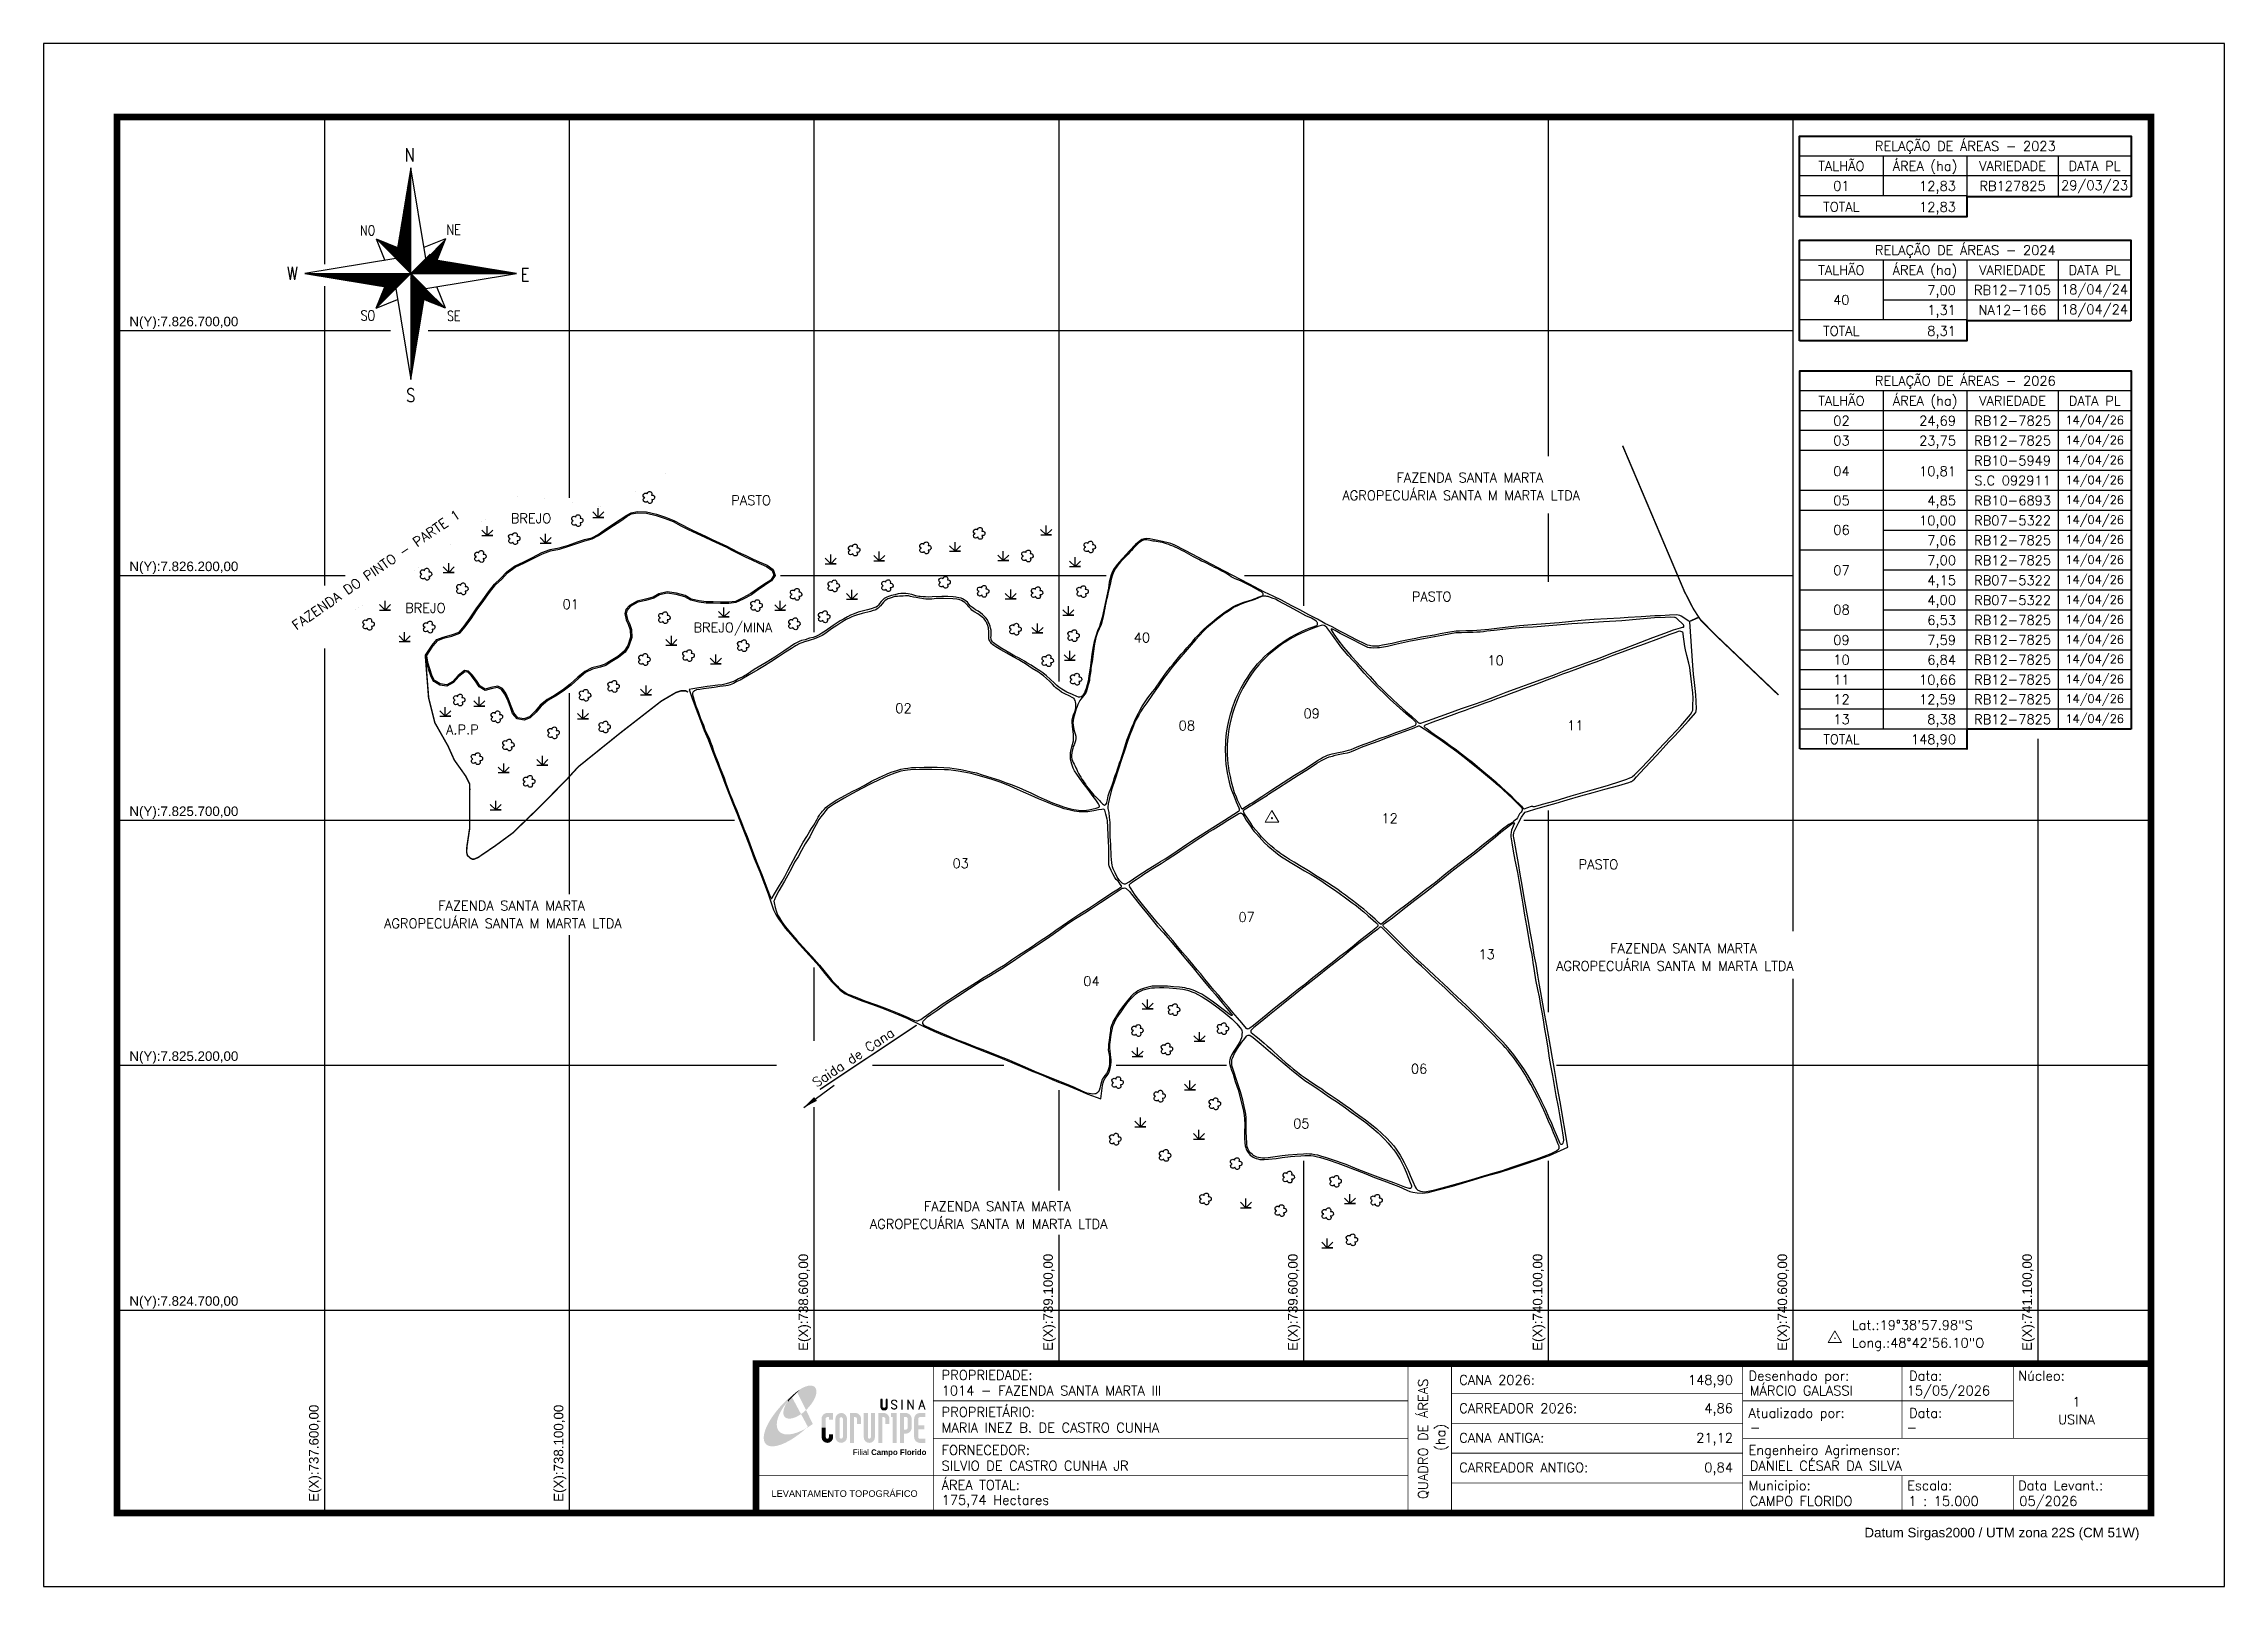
# Model space of a CAD drawing. Extents: x 737026 to 741481, y 7824136 to 7827286.
import ezdxf
from ezdxf.enums import TextEntityAlignment as Align

# ---------------------------------------------------------------- set-up
doc = ezdxf.new("R2010")
doc.units = 0
doc.linetypes.add('CONTINUO', pattern=[0])
doc.linetypes.add('LIN0', pattern=[0])
for name, color, linetype in [('0114001014', 1, 'Continuous'), ('_SIMBOLO ARVORE', 118, 'Continuous'), ('_SIMBOLO BREJO', 118, 'Continuous'), ('CERCA', 54, 'CERCA_TopoEVN'), ('ESTRADA', 1, 'Continuous'), ('MALHA', 8, 'Continuous'), ('MARGEM', 5, 'Continuous'), ('QUADRO_DE_AREAS_CANA_2024', 7, 'Continuous'), ('QUADRO_DE_AREAS_CANA_ANTIGA', 7, 'Continuous'), ('SETA_NORTE', 3, 'Continuous'), ('TEXTO', 7, 'Continuous'), ('TEXTO CONFRONTANTES', 7, 'Continuous'), ('TEXTO_NUN_TAL', 7, 'Continuous')]:
    doc.layers.add(name, color=color, linetype=linetype)
for name, color, linetype, lineweight in [('0114001014001', 5, 'Continuous', 25), ('0114001014002', 5, 'Continuous', 25), ('0114001014003', 5, 'Continuous', 25), ('0114001014004', 5, 'Continuous', 25), ('0114001014005', 5, 'Continuous', 25), ('0114001014006', 5, 'Continuous', 25), ('0114001014007', 5, 'Continuous', 25), ('0114001014008', 5, 'Continuous', 25), ('0114001014009', 5, 'Continuous', 25), ('0114001014010', 5, 'Continuous', 25), ('0114001014011', 5, 'Continuous', 25), ('0114001014012', 5, 'Continuous', 25), ('0114001014013', 5, 'Continuous', 25), ('0114001014040', 5, 'Continuous', 25), ('TEXTO_DIVERSOS', 7, 'Continuous', 5)]:
    doc.layers.add(name, color=color, linetype=linetype, lineweight=lineweight)
doc.styles.add('ARIAL', font='arial.ttf')
doc.styles.add('marcelo', font='arial.ttf')
doc.styles.add('ROMANS', font='romans')
doc.styles.add('Simplex', font='simplex.shx')
doc.styles.get("Standard").update_dxf_attribs({"font": 'arial.ttf'})
doc.linetypes.add('CERCA_TopoEVN', pattern='A,0.5,-0.2,["X",Standard,S=0.1,R=0,X=-0.1,Y=-0.05],-0.2', length=0.9)
doc.dimstyles.new('ISO-25', dxfattribs={"dimtxt": 2.5, "dimasz": 2.5, "dimexe": 1.25, "dimexo": 0.625, "dimtad": 1, "dimtxsty": 'Standard', "dimcen": 2.5, "dimadec": 0, "dimazin": 0, "dimtfac": 1, "dimtmove": 0, "dimatfit": 3, "dimfxl": 1, "dimarcsym": 0})

msp = doc.modelspace()

# ---------------------------------------------------------------- texts
at = {"layer": 'MALHA'}
for s, p in [('N(Y):7.826.700,00', (737201.5, 7826702.9)), ('N(Y):7.826.200,00', (737201.5, 7826202.9)), ('N(Y):7.825.700,00', (737201.5, 7825702.9)), ('N(Y):7.825.200,00', (737201.5, 7825202.9)), ('N(Y):7.824.700,00', (737201.5, 7824702.9))]:
    msp.add_text(s, height=19.5, dxfattribs=at).set_placement(p, align=Align.BOTTOM_LEFT)
for s, p in [('E(X):738.600,00', (738593.9, 7824616.6)), ('E(X):739.100,00', (739093.9, 7824616.6)), ('E(X):739.600,00', (739593.9, 7824616.6)), ('E(X):740.100,00', (740093.9, 7824616.6)), ('E(X):740.600,00', (740593.9, 7824616.6)), ('E(X):741.100,00', (741093.9, 7824616.6)), ('E(X):737.600,00', (737593.9, 7824308.4)), ('E(X):738.100,00', (738093.9, 7824308.4))]:
    msp.add_text(s, height=19.5, rotation=90, dxfattribs=at).set_placement(p, align=Align.BOTTOM_LEFT)
at = {"layer": 'MARGEM', "color": 7, "linetype": 'Continuous', "lineweight": 9}
for s, style, p in [('PROPRIEDADE:', 'Simplex', (738860.8, 7824577.1)), ('Desenhado por:', 'Simplex', (740509.2, 7824575.6)), ('Data:', 'Simplex', (740837.1, 7824575.6)), ('Núcleo:', 'Simplex', (741059.9, 7824575.6)), ('PROPRIETÁRIO:', 'Simplex', (738860.8, 7824501.6)), ('Atualizado por:', 'Simplex', (740509.2, 7824499.7)), ('Data:', 'Simplex', (740837.1, 7824499.7)), ('FORNECEDOR:', 'Simplex', (738860.8, 7824423.8)), ('Engenheiro Agrimensor:', 'Simplex', (740509.2, 7824423.8)), ('ÁREA TOTAL:', 'Simplex', (738860.8, 7824352.7)), ('Municipio:', 'Simplex', (740509.2, 7824351.6)), ('Escala:', 'Simplex', (740833.2, 7824351.6)), ('Data Levant.:', 'Simplex', (741059.9, 7824351.6)), ('Datum Sirgas2000 / UTM zona 22S (CM 51W)', 'marcelo', (740746.1, 7824255.4))]:
    msp.add_text(s, height=19.5, dxfattribs=dict(at, style=style)).set_placement(p, align=Align.TOP_LEFT)
at = {"layer": 'MARGEM', "color": 7, "linetype": 'Continuous', "style": 'Simplex'}
for s, p in [('1014 - FAZENDA SANTA MARTA III', (738860.8, 7824545.3)), ('CANA 2026:', (739918.3, 7824567)), ('MÁRCIO GALASSI', (740511.7, 7824545.3)), ('15/05/2026', (740832.2, 7824545.3)), ('CARREADOR 2026:', (739918.3, 7824509.3)), ('MARIA INEZ B. DE CASTRO CUNHA ', (738860.8, 7824469.7)), ('-', (740511.7, 7824469.7)), ('-', (740832.2, 7824469.7)), ('CANA ANTIGA:', (739918.3, 7824448.8)), ('SILVIO DE CASTRO CUNHA JR', (738860.8, 7824392)), ('CARREADOR ANTIGO:', (739918.3, 7824388.4)), ('DANIEL CÉSAR DA SILVA', (740511.7, 7824392)), ('175,74 Hectares', (738860.8, 7824322)), ('CAMPO FLORIDO', (740511.7, 7824319.8)), ('1 : 15.000', (740835.8, 7824319.8)), ('05/2026', (741062.4, 7824319.8))]:
    msp.add_text(s, height=19.5, dxfattribs=at).set_placement(p, align=Align.TOP_LEFT)
for s, p in [('QUADRO DE ÁREAS', (739844.3, 7824436.9)), ('(ha)', (739879.9, 7824439.9))]:
    msp.add_text(s, height=19.5, rotation=90, dxfattribs=at).set_placement(p, align=Align.MIDDLE_CENTER)
for s, p in [('148,90', (740477.4, 7824567)), ('4,86', (740477.4, 7824509.3)), ('21,12', (740477.4, 7824448.8)), ('0,84', (740477.4, 7824388.4))]:
    msp.add_text(s, height=19.5, dxfattribs=at).set_placement(p, align=Align.TOP_RIGHT)
for s, p in [('1', (741179.1, 7824512.6)), ('USINA', (741179.1, 7824476.6))]:
    msp.add_text(s, height=19.5, dxfattribs=at).set_placement(p, align=Align.MIDDLE_CENTER)
at = {"layer": 'MARGEM', "color": 7, "linetype": 'ByBlock'}
msp.add_text('LEVANTAMENTO TOPOGRÁFICO', height=13.5, dxfattribs=at).set_placement((738662.5, 7824325.3), align=Align.MIDDLE_CENTER)
at = {"layer": 'QUADRO_DE_AREAS_CANA_2024', "linetype": 'Continuous', "style": 'Simplex'}
for s, p in [('40', (740698.8, 7826762.8)), ('RB12-7105', (741048.4, 7826782.7)), ('18/04/24', (741216.1, 7826784)), ('NA12-166', (741048.4, 7826742)), ('18/04/24', (741216.1, 7826743.3))]:
    msp.add_text(s, height=19.5, dxfattribs=at).set_placement(p, align=Align.MIDDLE_CENTER)
for s, p in [('7,00', (740932.8, 7826772.8)), ('1,31', (740932.8, 7826732.1))]:
    msp.add_text(s, height=19.5, dxfattribs=at).set_placement(p, align=Align.RIGHT)
at = {"layer": 'QUADRO_DE_AREAS_CANA_ANTIGA', "linetype": 'Continuous', "style": 'Simplex'}
for s, height, p in [('RELAÇÃO DE ÁREAS - 2023', 19.5, (740952, 7827076.7)), ('TALHÃO', 19.5, (740698.9, 7827036)), ('ÁREA (ha)', 19.5, (740869.7, 7827036)), ('VARIEDADE', 19.5, (741048.5, 7827036)), ('DATA PL', 19.5, (741216.2, 7827036)), ('01', 19.5, (740698.9, 7826995.3)), ('RB127825', 19.5, (741048.5, 7826995.3)), ('29/03/23', 19.5, (741216.2, 7826996.6)), ('TOTAL', 19.5, (740698.9, 7826952.6)), ('RELAÇÃO DE ÁREAS - 2024', 19.5, (740952, 7826864.1)), ('TALHÃO', 19.5, (740698.8, 7826823.4)), ('ÁREA (ha)', 19.5, (740869.6, 7826823.4)), ('VARIEDADE', 19.5, (741048.4, 7826823.4)), ('DATA PL', 19.5, (741216.2, 7826823.4)), ('TOTAL', 19.5, (740698.8, 7826699.3)), ('RELAÇÃO DE ÁREAS - 2026', 19.5, (740952.2, 7826597.3)), ('TALHÃO', 19.5, (740699.1, 7826556.6)), ('ÁREA (ha)', 19.5, (740869.9, 7826556.6)), ('VARIEDADE', 19.5, (741048.6, 7826556.6)), ('DATA PL', 19.5, (741216.4, 7826556.6)), ('02', 19.5, (740699.1, 7826515.9)), ('RB12-7825', 19.5, (741048.6, 7826515.9)), ('14/04/26', 17, (741216.4, 7826517.2)), ('03', 19.5, (740699.1, 7826475.2)), ('RB12-7825', 19.5, (741048.6, 7826475.2)), ('14/04/26', 17, (741216.4, 7826476.5)), ('04', 19.5, (740699.1, 7826412.8)), ('RB10-5949', 19.5, (741048.6, 7826434.5)), ('14/04/26', 17, (741216.4, 7826435.8)), ('S.C 092911', 19.5, (741048.6, 7826393.8)), ('14/04/26', 17, (741216.4, 7826395.1)), ('14/04/26', 17, (741216.4, 7826354.4)), ('05', 19.5, (740699.1, 7826353.1)), ('RB10-6893', 19.5, (741048.6, 7826353.1)), ('RB07-5322', 19.5, (741048.6, 7826312.4)), ('14/04/26', 17, (741216.4, 7826313.7)), ('06', 19.5, (740699.1, 7826292.8)), ('RB12-7825', 19.5, (741048.6, 7826271.7)), ('14/04/26', 17, (741216.4, 7826273.5)), ('14/04/26', 17, (741216.4, 7826273.5)), ('RB12-7825', 19.5, (741048.6, 7826230.9)), ('14/04/26', 17, (741216.4, 7826232.3)), ('07', 19.5, (740699.1, 7826210.4)), ('RB07-5322', 19.5, (741048.6, 7826190.2)), ('14/04/26', 17, (741216.4, 7826191.6)), ('RB07-5322', 19.5, (741048.6, 7826149.5)), ('14/04/26', 17, (741216.4, 7826150.8)), ('08', 19.5, (740699.1, 7826130)), ('RB12-7825', 19.5, (741048.6, 7826108.8)), ('14/04/26', 17, (741216.4, 7826110.1)), ('09', 19.5, (740699.1, 7826068.1)), ('RB12-7825', 19.5, (741048.6, 7826068.6)), ('14/04/26', 17, (741216.4, 7826069.4)), ('10', 19.5, (740699.1, 7826027.9)), ('RB12-7825', 19.5, (741048.6, 7826027.9)), ('14/04/26', 17, (741216.4, 7826029.2)), ('11', 19.5, (740699.1, 7825987.2)), ('RB12-7825', 19.5, (741048.6, 7825987.2)), ('14/04/26', 17, (741216.4, 7825988.5)), ('12', 19.5, (740699.1, 7825946.9)), ('RB12-7825', 19.5, (741048.6, 7825946.9)), ('14/04/26', 17, (741216.4, 7825948.2)), ('13', 19.5, (740699.1, 7825906.2)), ('RB12-7825', 19.5, (741048.6, 7825906.2)), ('14/04/26', 17, (741216.4, 7825907.5)), ('TOTAL', 19.5, (740699.1, 7825865.5))]:
    msp.add_text(s, height=height, dxfattribs=at).set_placement(p, align=Align.MIDDLE_CENTER)
for s, p in [('12,83', (740932.9, 7826985.4)), ('12,83', (740932.9, 7826942.7)), ('8,31', (740932.8, 7826689.4)), ('24,69', (740933, 7826506.1)), ('23,75', (740933, 7826465.4)), ('10,81', (740933, 7826403)), ('10,00', (740933, 7826302.5)), ('4,85', (740933, 7826343.2)), ('7,06', (740933, 7826261.8)), ('7,00', (740933, 7826221.1)), ('4,15', (740933, 7826180.4)), ('4,00', (740933, 7826139.7)), ('6,53', (740933, 7826099)), ('7,59', (740933, 7826058.2)), ('6,84', (740933, 7826018)), ('10,66', (740933, 7825977.3)), ('12,59', (740933, 7825937.1)), ('8,38', (740933, 7825896.4)), ('148,90', (740933, 7825855.6))]:
    msp.add_text(s, height=19.5, dxfattribs=at).set_placement(p, align=Align.RIGHT)
at = {"layer": 'TEXTO', "style": 'Simplex'}
for s, p in [('Lat.:19°38\'57.98"S', (740720, 7824659.5, 492.6)), ('Long.:48°42\'56.10"O', (740720, 7824623.3, 492.6))]:
    msp.add_text(s, height=19.5, dxfattribs=at).set_placement(p)
at = {"layer": 'TEXTO CONFRONTANTES', "linetype": 'Continuous', "style": 'Simplex'}
for s, p in [('AGROPECUÁRIA SANTA M MARTA LTDA', (739679.4, 7826353.7)), ('FAZENDA SANTA MARTA', (739789.9, 7826389.9)), ('FAZENDA SANTA MARTA', (740226.5, 7825429)), ('AGROPECUÁRIA SANTA M MARTA LTDA', (740116, 7825392.8)), ('FAZENDA SANTA MARTA', (738824.6, 7824902.2)), ('AGROPECUÁRIA SANTA M MARTA LTDA', (738714.1, 7824866))]:
    msp.add_text(s, height=19.5, dxfattribs=at).set_placement(p)
at = {"layer": 'TEXTO CONFRONTANTES', "style": 'Simplex'}
msp.add_text('FAZENDA DO PINTO - PARTE 1', height=19.5, rotation=34.533, dxfattribs=at).set_placement((737542.7, 7826087.6))
for s, p in [('FAZENDA SANTA MARTA', (737832.2, 7825516)), ('AGROPECUÁRIA SANTA M MARTA LTDA', (737721.7, 7825479.8))]:
    msp.add_text(s, height=19.5, dxfattribs=at).set_placement(p)
at = {"layer": 'TEXTO_DIVERSOS', "linetype": 'Continuous', "style": 'Simplex'}
for s, p in [('BREJO', (737980.6, 7826306.9)), ('PASTO', (739821.2, 7826147.1)), ('A.P.P', (737848.3, 7825875.5)), ('PASTO', (740162, 7825600.3))]:
    msp.add_text(s, height=19.5, dxfattribs=at).set_placement(p)
at = {"layer": 'TEXTO_DIVERSOS', "style": 'Simplex'}
for s, p in [('PASTO', (738431.1, 7826343.7)), ('BREJO', (737764.7, 7826123.9)), ('BREJO/MINA', (738353.7, 7826083.9))]:
    msp.add_text(s, height=19.5, dxfattribs=at).set_placement(p)
at = {"layer": 'TEXTO_DIVERSOS', "linetype": 'Continuous', "style": 'Simplex'}
msp.add_text('Saida de Cana', height=19.5, rotation=33.674, dxfattribs=at).set_placement((738605.2, 7825153.9))
at = {"layer": 'TEXTO_NUN_TAL', "linetype": 'Continuous', "style": 'Simplex'}
for s, p in [('01', (738086.4, 7826131.4)), ('40', (739253.3, 7826063.3)), ('10', (739975.7, 7826016.7)), ('02', (738766.2, 7825919.1)), ('09', (739600, 7825908.5)), ('08', (739345.1, 7825883.7)), ('11', (740138.6, 7825884)), ('12', (739759.3, 7825694.4)), ('03', (738883, 7825602.4)), ('07', (739467.2, 7825492.7)), ('13', (739957.6, 7825416.6)), ('04', (739150.3, 7825361.8)), ('06', (739819.5, 7825183.1)), ('05', (739579, 7825071))]:
    msp.add_text(s, height=19.5, dxfattribs=at).set_placement(p)

# ---------------------------------------------------------------- blocks, each defined once
blk = doc.blocks.new('A$C78F83FB3')
at = {"layer": 'MARGEM'}
h = blk.add_hatch(color=20, dxfattribs=at)
edge = h.paths.add_edge_path()
edge.add_ellipse((19.49, 23.77), major_axis=(-6.68, -6.67), ratio=0.469426, start_angle=292.73277, end_angle=601.25787)
edge.add_ellipse((22.83, 22.05), major_axis=(12.64, 11.29), ratio=0.457614, start_angle=79.90686, end_angle=107.91393)
edge = h.paths.add_edge_path()
edge.add_ellipse((18.28, 18.7), major_axis=(13.95, 13.59), ratio=0.386848, start_angle=63.96117, end_angle=264.59932)
edge.add_ellipse((22.83, 22.05), major_axis=(12.64, 11.29), ratio=0.457614, start_angle=107.91393, end_angle=245.11815, ccw=False)
edge.add_ellipse((19.49, 23.77), major_axis=(-6.68, -6.67), ratio=0.469426, start_angle=241.25787, end_angle=292.73277, ccw=False)
for color, points in [(20, [(15.46, 26.12), (14.17, 24.81), (14.06, 24.24), (14.39, 23.97), (14.67, 24.54), (19.47, 29.32), (18.48, 28.66), (17.31, 27.78)]), (7, [(58.42, 24.9), (57.9, 24.9), (57.9, 21.73, -0.414214), (57.15, 20.98), (56.84, 20.98, -0.414214), (56.09, 21.73), (56.09, 24.9), (55.57, 24.9), (55.57, 21.73, 0.414214), (56.84, 20.46), (57.15, 20.46, 0.414214), (58.42, 21.73)]), (7, [(61.7, 24.9), (61.23, 24.9, 0.396318), (60.04, 23.78), (60.04, 23.72, 0.151912), (60.39, 22.97), (60.46, 22.92), (62.18, 22), (62.85, 21.83, 0.12407), (62.51, 22.42), (60.75, 23.36, -0.13192), (60.56, 23.77, -0.385578), (61.23, 24.37), (61.7, 24.37, -0.414214), (62.37, 23.7), (62.89, 23.7, 0.414214)]), (7, [(62.37, 23.7), (62.89, 23.7, 0.414214), (61.7, 24.9), (61.23, 24.9, 0.396318), (60.04, 23.78), (60.04, 23.72, 0.151912), (60.39, 22.97), (60.46, 22.92), (62.18, 22), (62.18, 22, -0.131921), (62.37, 21.59, -0.385578), (61.7, 20.98), (61.23, 20.98, -0.414214), (60.56, 21.65), (60.04, 21.65, 0.414214), (61.23, 20.46), (61.7, 20.46, 0.402546), (62.89, 21.61, 0.165292), (62.51, 22.42), (60.75, 23.36, -0.13192), (60.56, 23.77, -0.385578), (61.23, 24.37), (61.7, 24.37, -0.414214)]), (7, [(30.97, 12.46), (29.13, 12.46), (29.13, 8.21, 1), (34.29, 8.21), (34.29, 9.41), (32.45, 9.41), (32.45, 8.21, -1), (30.97, 8.21)])]:
    blk.add_hatch(color=color, dxfattribs=at).paths.add_polyline_path(points)
h = blk.add_hatch(color=7, dxfattribs=at)
h.paths.add_polyline_path([(65.24, 24.9), (64.72, 24.9), (64.72, 20.46), (65.24, 20.46)])
h.paths.add_polyline_path([(67.38, 20.46), (67.9, 20.46), (67.9, 23.74), (69.74, 20.46), (70.23, 20.46), (70.23, 24.9), (69.71, 24.9), (69.71, 21.58), (67.85, 24.9), (67.38, 24.9)])
h.paths.add_polyline_path([(72.17, 20.46), (72.72, 20.46), (73.14, 21.73), (74.49, 21.73), (74.9, 20.46), (75.45, 20.46), (74, 24.9), (73.62, 24.9)])
h.paths.add_polyline_path([(73.81, 23.8), (74.32, 22.25), (73.31, 22.25)], flags=16)
h = blk.add_hatch(color=7, dxfattribs=at)
h.paths.add_polyline_path([(31.71, 18.93, 0.414214), (29.13, 16.35), (29.13, 12.46), (30.97, 12.46), (30.97, 16.35, -0.414214), (31.71, 17.09), (32.45, 17.09), (32.45, 16.02), (34.29, 16.02), (34.29, 18.93)])
h.paths.add_polyline_path([(44.15, 17.09, -0.414214), (44.89, 16.35), (44.89, 14.1), (46.72, 14.1), (46.72, 16.17, 0.433937), (44.15, 18.93), (41.77, 18.93), (41.77, 12.46), (43.61, 12.46), (43.61, 17.09)])
h.paths.add_polyline_path([(43.61, 12.46), (41.77, 12.46), (41.77, 5.62), (43.61, 5.62)])
h.paths.add_polyline_path([(47.92, 12.46), (49.75, 12.46), (49.75, 18.93), (47.92, 18.93)])
h.paths.add_polyline_path([(52.91, 18.93), (51.08, 18.93), (51.08, 12.46), (52.91, 12.46)])
h.paths.add_polyline_path([(51.08, 8.12, -1), (49.75, 8.12), (49.75, 12.46), (47.92, 12.46), (47.92, 8.12, 1), (52.91, 8.12), (52.91, 12.46), (51.08, 12.46)])
h.paths.add_polyline_path([(54.41, 12.46), (56.25, 12.46), (56.25, 17.09), (56.79, 17.09, -0.414214), (57.53, 16.35), (57.53, 14.1), (59.36, 14.1), (59.36, 16.17, 0.433937), (56.79, 18.93), (54.41, 18.93)])
h.paths.add_polyline_path([(56.25, 12.46), (54.41, 12.46), (54.41, 5.62), (56.25, 5.62)])
h.paths.add_polyline_path([(60.73, 12.46), (62.58, 12.46), (62.58, 18.93), (60.02, 18.93), (60.02, 17.08), (60.73, 17.08)])
h.paths.add_polyline_path([(62.58, 12.46), (60.73, 12.46), (60.73, 5.62), (62.58, 5.62)])
h.paths.add_polyline_path([(64.06, 12.46), (65.82, 12.46), (65.82, 17.17), (66.66, 17.17, -0.450417), (67.48, 16.25), (67.48, 12.46), (69.24, 12.46, 0.002307), (69.24, 12.48, 0.005282), (69.23, 12.54, -0.000938), (69.23, 12.53), (69.23, 16.17, 0.433937), (66.66, 18.93), (64.06, 18.93)])
h.paths.add_polyline_path([(64.06, 5.62), (65.82, 5.62), (65.82, 9.77), (66.66, 9.77, 0.426056), (69.24, 12.46), (67.48, 12.46), (67.48, 12.45, -0.450417), (66.66, 11.53), (65.82, 11.53), (65.82, 12.46), (64.06, 12.46)])
h.paths.add_polyline_path([(70.37, 12.46), (74.87, 12.46), (74.87, 13.44), (72.21, 13.44), (72.21, 16.35, -0.414214), (72.95, 17.09), (75.38, 17.09), (75.38, 18.93), (72.95, 18.93, 0.414214), (70.37, 16.35)])
h.paths.add_polyline_path([(72.21, 11.62), (74.87, 11.62), (74.87, 12.46), (70.37, 12.46), (70.37, 8.21, 0.414214), (72.95, 5.62), (75.38, 5.62), (75.38, 7.47), (72.95, 7.47, -0.414214), (72.21, 8.21)])
h = blk.add_hatch(color=7, dxfattribs=at)
h.paths.add_polyline_path([(35.29, 16.35), (35.29, 8.21, 1), (40.46, 8.21, 0.016978), (40.45, 8.38), (40.45, 16.17, 0.433937), (37.88, 18.93), (37.87, 18.93, 0.41391)])
h.paths.add_polyline_path([(38.62, 16.35), (38.62, 8.21, -1), (37.13, 8.21), (37.13, 16.35, -1)], flags=16)
at = {"layer": 'MARGEM', "color": 7}
blk.add_lwpolyline([(58.42, 24.9), (57.9, 24.9), (57.9, 21.73, -0.414214), (57.15, 20.98), (56.84, 20.98, -0.414214), (56.09, 21.73), (56.09, 24.9), (55.57, 24.9), (55.57, 21.73, 0.414214), (56.84, 20.46), (57.15, 20.46, 0.414214), (58.42, 21.73), (58.42, 24.9)], format="xyb", close=True, dxfattribs=at)
at = {"layer": 'MARGEM', "color": 252, "insert": (43.05, 2.72), "char_height": 2.5, "width": 33.0271, "attachment_point": 1, "style": 'ARIAL'}
blk.add_mtext('Filial {\\fArial|b1|i0|c0|p34;Campo Florido}', dxfattribs=at)
blk = doc.blocks.new('A$C309442C0')
at = {"layer": 'SETA_NORTE', "linetype": 'Continuous'}
h = blk.add_hatch(dxfattribs=at)
h.set_pattern_fill('ANSI31', color=256, scale=0.1375, angle=-90, style=0)
h.set_pattern_definition([(315, (-215853.3434, 13873.16845), (0.3086963042, 0.3086963042), [])])
h.paths.add_polyline_path([(73.5, 97.4), (74.7, 104.9), (60, 110.8)])
h = blk.add_hatch(dxfattribs=at)
h.set_pattern_fill('ANSI31', color=256, scale=0.1375, angle=180, style=0)
h.set_pattern_definition([(225, (13869.59828, 216024.21475), (0.3086963042, -0.3086963042), [])])
h.paths.add_polyline_path([(93.8, 97.4), (101.4, 96.2), (107.3, 110.8)])
h = blk.add_hatch(dxfattribs=at)
h.set_pattern_fill('ANSI31', color=256, scale=0.1375, style=0)
h.set_pattern_definition([(45, (-13702.2971, -215849.77324), (-0.3086963042, 0.3086963042), [])])
h.paths.add_polyline_path([(73.5, 77), (65.9, 78.3), (60, 63.6)])
h = blk.add_hatch(dxfattribs=at)
h.set_pattern_fill('ANSI31', color=256, scale=0.1375, angle=90, style=0)
h.set_pattern_definition([(135, (216020.6446, -13698.72693), (-0.3086963042, -0.3086963042), [])])
h.paths.add_polyline_path([(93.8, 77), (92.6, 69.5), (107.3, 63.6)])
for p, q in [((81.6, 146.8), (83.7, 148.9)), ((81.7, 147.6), (83.7, 149.5)), ((81.8, 148.3), (83.7, 150.1)), ((82, 149.1), (83.7, 150.8)), ((82.1, 149.9), (83.7, 151.4)), ((82.2, 150.6), (83.7, 152.1)), ((82.3, 151.4), (83.7, 152.7)), ((82.5, 152.2), (83.7, 153.3)), ((82.6, 152.9), (83.7, 154)), ((82.7, 153.7), (83.7, 154.6)), ((82.9, 154.4), (83.7, 155.2)), ((83, 155.2), (83.7, 155.9)), ((83.1, 156), (83.7, 156.5)), ((83.2, 156.7), (83.7, 157.2)), ((83.4, 157.5), (83.7, 157.8)), ((83.5, 158.3), (83.7, 158.4)), ((83.6, 159), (83.7, 159.1)), ((78.7, 129.3), (83.7, 134.2)), ((78.8, 130), (83.7, 134.9)), ((79, 130.8), (83.7, 135.5)), ((79.1, 131.6), (83.7, 136.1)), ((79.2, 132.3), (83.7, 136.8)), ((79.3, 133.1), (83.7, 137.4)), ((79.5, 133.8), (83.7, 138)), ((79.6, 134.6), (83.7, 138.7)), ((79.7, 135.4), (83.7, 139.3)), ((79.8, 136.1), (83.7, 140)), ((80, 136.9), (83.7, 140.6)), ((80.1, 137.7), (83.7, 141.2)), ((80.2, 138.4), (83.7, 141.9)), ((80.3, 139.2), (83.7, 142.5)), ((80.5, 139.9), (83.7, 143.1)), ((80.6, 140.7), (83.7, 143.8)), ((80.7, 141.5), (83.7, 144.4)), ((80.8, 142.2), (83.7, 145)), ((81, 143), (83.7, 145.7)), ((81.1, 143.8), (83.7, 146.3)), ((81.2, 144.5), (83.7, 147)), ((81.3, 145.3), (83.7, 147.6)), ((81.5, 146.1), (83.7, 148.2)), ((75.7, 111), (83.7, 118.9)), ((75.8, 111.7), (83.7, 119.6)), ((75.9, 112.5), (83.7, 120.2)), ((76.1, 113.3), (83.7, 120.8)), ((76.2, 114), (83.7, 121.5)), ((76.3, 114.8), (83.7, 122.1)), ((76.4, 115.5), (83.7, 122.8)), ((76.6, 116.3), (83.7, 123.4)), ((76.7, 117.1), (83.7, 124)), ((76.8, 117.8), (83.7, 124.7)), ((76.9, 118.6), (83.7, 125.3)), ((77.1, 119.4), (83.7, 125.9)), ((77.2, 120.1), (83.7, 126.6)), ((77.3, 120.9), (83.7, 127.2)), ((77.4, 121.6), (83.7, 127.8)), ((77.6, 122.4), (83.7, 128.5)), ((77.7, 123.2), (83.7, 129.1)), ((77.8, 123.9), (83.7, 129.8)), ((78, 124.7), (83.7, 130.4)), ((78.1, 125.5), (83.7, 131)), ((78.2, 126.2), (83.7, 131.7)), ((78.3, 127), (83.7, 132.3)), ((78.5, 127.7), (83.7, 132.9)), ((78.6, 128.5), (83.7, 133.6)), ((60, 110.8), (74.7, 104.9)), ((60, 110.8), (65.9, 96.2)), ((73.5, 97.3), (83.7, 107.5)), ((73.6, 98), (83.7, 108.1)), ((73.7, 98.8), (83.7, 108.7)), ((73.8, 99.5), (83.7, 109.4)), ((73.8, 97), (83.7, 106.8)), ((73.9, 100.3), (83.7, 110)), ((74.1, 101.1), (83.7, 110.6)), ((74.2, 101.8), (83.7, 111.3)), ((74.2, 96.7), (83.7, 106.2)), ((74.3, 102.6), (83.7, 111.9)), ((74.4, 103.3), (83.7, 112.6)), ((74.5, 96.4), (83.7, 105.6)), ((74.6, 104.1), (83.7, 113.2)), ((74.7, 104.9), (83.7, 113.8)), ((74.8, 105.6), (83.7, 114.5)), ((74.8, 96.1), (83.7, 104.9)), ((74.9, 106.4), (83.7, 115.1)), ((75.1, 107.2), (83.7, 115.7)), ((75.1, 95.7), (83.7, 104.3)), ((75.2, 107.9), (83.7, 116.4)), ((75.3, 108.7), (83.7, 117)), ((75.4, 109.4), (83.7, 117.7)), ((75.6, 110.2), (83.7, 118.3)), ((107.3, 110.8), (92.6, 104.9)), ((107.3, 110.8), (101.4, 96.2)), ((75.4, 95.4), (83.7, 103.6)), ((75.8, 95.1), (83.7, 103)), ((76.1, 94.8), (83.7, 102.4)), ((76.4, 94.5), (83.7, 101.7)), ((76.7, 94.2), (83.7, 101.1)), ((77, 93.8), (83.7, 100.5)), ((77.4, 93.5), (83.7, 99.8)), ((77.7, 93.2), (83.7, 99.2)), ((78, 92.9), (83.7, 98.5)), ((78.3, 92.6), (83.7, 97.9)), ((78.6, 92.2), (83.7, 97.3)), ((78.9, 91.9), (83.7, 96.6)), ((79.3, 91.6), (83.7, 96)), ((79.6, 91.3), (83.7, 95.4)), ((79.9, 91), (83.7, 94.7)), ((80.2, 90.7), (83.7, 94.1)), ((80.5, 90.3), (83.7, 93.4)), ((80.9, 90), (83.7, 92.8)), ((81.2, 89.7), (83.7, 92.2)), ((81.5, 89.4), (83.7, 91.5)), ((81.8, 89.1), (83.7, 90.9)), ((82.1, 88.7), (83.7, 90.3)), ((82.4, 88.4), (83.7, 89.6)), ((83.8, 87.2), (94, 97.4)), ((84.4, 87.2), (94.5, 97.3)), ((85.1, 87.2), (95.1, 97.2)), ((85.7, 87.2), (95.6, 97.1)), ((86.3, 87.2), (96.2, 97)), ((87, 87.2), (96.7, 96.9)), ((87.6, 87.2), (97.2, 96.9)), ((88.3, 87.2), (97.8, 96.8)), ((88.9, 87.2), (98.3, 96.7)), ((89.5, 87.2), (98.9, 96.6)), ((90.2, 87.2), (99.4, 96.5)), ((90.8, 87.2), (100, 96.4)), ((91.4, 87.2), (100.5, 96.3)), ((92.1, 87.2), (101.1, 96.2)), ((92.7, 87.2), (101.6, 96.1)), ((93.4, 87.2), (102.2, 96)), ((94, 87.2), (102.7, 96)), ((94.6, 87.2), (103.3, 95.9)), ((95.3, 87.2), (103.8, 95.8)), ((95.9, 87.2), (104.4, 95.7)), ((96.5, 87.2), (104.9, 95.6)), ((97.2, 87.2), (105.5, 95.5)), ((97.8, 87.2), (106, 95.4)), ((98.4, 87.2), (106.5, 95.3)), ((99.1, 87.2), (107.1, 95.2)), ((99.7, 87.2), (107.6, 95.1)), ((100.4, 87.2), (108.2, 95.1)), ((101, 87.2), (108.7, 95)), ((101.6, 87.2), (109.3, 94.9)), ((102.3, 87.2), (109.8, 94.8)), ((102.9, 87.2), (110.4, 94.7)), ((103.5, 87.2), (110.9, 94.6)), ((104.2, 87.2), (111.5, 94.5)), ((104.8, 87.2), (112, 94.4)), ((105.5, 87.2), (112.6, 94.3)), ((106.1, 87.2), (113.1, 94.2)), ((106.7, 87.2), (113.7, 94.1)), ((107.4, 87.2), (114.2, 94.1)), ((108, 87.2), (114.8, 94)), ((108.6, 87.2), (115.3, 93.9)), ((109.3, 87.2), (115.8, 93.8)), ((109.9, 87.2), (116.4, 93.7)), ((110.6, 87.2), (116.9, 93.6)), ((111.2, 87.2), (117.5, 93.5)), ((111.8, 87.2), (118, 93.4)), ((112.5, 87.2), (118.6, 93.3)), ((113.1, 87.2), (119.1, 93.2)), ((113.7, 87.2), (119.7, 93.2)), ((114.4, 87.2), (120.2, 93.1)), ((115, 87.2), (120.8, 93)), ((115.6, 87.2), (121.3, 92.9)), ((116.3, 87.2), (121.9, 92.8)), ((116.9, 87.2), (122.4, 92.7)), ((117.6, 87.2), (123, 92.6)), ((118.2, 87.2), (123.5, 92.5)), ((118.8, 87.2), (124, 92.4)), ((119.5, 87.2), (124.6, 92.3)), ((120.1, 87.2), (125.1, 92.3)), ((120.7, 87.2), (125.7, 92.2)), ((121.4, 87.2), (126.2, 92.1)), ((122, 87.2), (126.8, 92)), ((122.7, 87.2), (127.3, 91.9)), ((123.3, 87.2), (127.9, 91.8)), ((123.9, 87.2), (128.4, 91.7)), ((124.6, 87.2), (129, 91.6)), ((125.2, 87.2), (129.5, 91.5)), ((125.8, 87.2), (130.1, 91.4)), ((126.5, 87.2), (130.6, 91.4)), ((127.1, 87.2), (131.2, 91.3)), ((127.8, 87.2), (131.7, 91.2)), ((128.4, 87.2), (132.3, 91.1)), ((129, 87.2), (132.8, 91)), ((129.7, 87.2), (133.3, 90.9)), ((130.3, 87.2), (133.9, 90.8)), ((130.9, 87.2), (134.4, 90.7)), ((131.6, 87.2), (135, 90.6)), ((132.2, 87.2), (135.5, 90.5)), ((132.8, 87.2), (136.1, 90.5)), ((133.5, 87.2), (136.6, 90.4)), ((134.1, 87.2), (137.2, 90.3)), ((134.8, 87.2), (137.7, 90.2)), ((135.4, 87.2), (138.3, 90.1)), ((136, 87.2), (138.8, 90)), ((136.7, 87.2), (139.4, 89.9)), ((137.3, 87.2), (139.9, 89.8)), ((137.9, 87.2), (140.5, 89.7)), ((138.6, 87.2), (141, 89.6)), ((139.2, 87.2), (141.6, 89.6)), ((139.9, 87.2), (142.1, 89.5)), ((140.5, 87.2), (142.6, 89.4)), ((141.1, 87.2), (143.2, 89.3)), ((141.8, 87.2), (143.7, 89.2)), ((142.4, 87.2), (144.3, 89.1)), ((11.8, 87.2), (11.8, 87.2)), ((12.3, 87.1), (12.4, 87.2)), ((12.9, 87), (13.1, 87.2)), ((13.4, 86.9), (13.7, 87.2)), ((14, 86.8), (14.4, 87.2)), ((14.5, 86.7), (15, 87.2)), ((15.1, 86.6), (15.6, 87.2)), ((15.6, 86.6), (16.3, 87.2)), ((16.2, 86.5), (16.9, 87.2)), ((16.7, 86.4), (17.5, 87.2)), ((17.2, 86.3), (18.2, 87.2)), ((17.8, 86.2), (18.8, 87.2)), ((18.3, 86.1), (19.5, 87.2)), ((18.9, 86), (20.1, 87.2)), ((19.4, 85.9), (20.7, 87.2)), ((20, 85.8), (21.4, 87.2)), ((20.5, 85.7), (22, 87.2)), ((21.1, 85.7), (22.6, 87.2)), ((21.6, 85.6), (23.3, 87.2)), ((22.2, 85.5), (23.9, 87.2)), ((22.7, 85.4), (24.6, 87.2)), ((23.3, 85.3), (25.2, 87.2)), ((23.8, 85.2), (25.8, 87.2)), ((24.4, 85.1), (26.5, 87.2)), ((24.9, 85), (27.1, 87.2)), ((25.5, 84.9), (27.7, 87.2)), ((26, 84.8), (28.4, 87.2)), ((26.5, 84.8), (29, 87.2)), ((27.1, 84.7), (29.6, 87.2)), ((27.6, 84.6), (30.3, 87.2)), ((28.2, 84.5), (30.9, 87.2)), ((28.7, 84.4), (31.6, 87.2)), ((29.3, 84.3), (32.2, 87.2)), ((29.8, 84.2), (32.8, 87.2)), ((30.4, 84.1), (33.5, 87.2)), ((30.9, 84), (34.1, 87.2)), ((31.5, 83.9), (34.7, 87.2)), ((32, 83.9), (35.4, 87.2)), ((32.6, 83.8), (36, 87.2)), ((33.1, 83.7), (36.7, 87.2)), ((33.7, 83.6), (37.3, 87.2)), ((34.2, 83.5), (37.9, 87.2)), ((34.7, 83.4), (38.6, 87.2)), ((35.3, 83.3), (39.2, 87.2)), ((35.8, 83.2), (39.8, 87.2)), ((36.4, 83.1), (40.5, 87.2)), ((36.9, 83), (41.1, 87.2)), ((37.5, 83), (41.8, 87.2)), ((38, 82.9), (42.4, 87.2)), ((38.6, 82.8), (43, 87.2)), ((39.1, 82.7), (43.7, 87.2)), ((39.7, 82.6), (44.3, 87.2)), ((40.2, 82.5), (44.9, 87.2)), ((40.8, 82.4), (45.6, 87.2)), ((41.3, 82.3), (46.2, 87.2)), ((41.9, 82.2), (46.8, 87.2)), ((42.4, 82.1), (47.5, 87.2)), ((43, 82.1), (48.1, 87.2)), ((43.5, 82), (48.8, 87.2)), ((44, 81.9), (49.4, 87.2)), ((44.6, 81.8), (50, 87.2)), ((45.1, 81.7), (50.7, 87.2)), ((45.7, 81.6), (51.3, 87.2)), ((46.2, 81.5), (51.9, 87.2)), ((46.8, 81.4), (52.6, 87.2)), ((47.3, 81.3), (53.2, 87.2)), ((47.9, 81.2), (53.9, 87.2)), ((48.4, 81.2), (54.5, 87.2)), ((49, 81.1), (55.1, 87.2)), ((49.5, 81), (55.8, 87.2)), ((50.1, 80.9), (56.4, 87.2)), ((50.6, 80.8), (57, 87.2)), ((51.2, 80.7), (57.7, 87.2)), ((51.7, 80.6), (58.3, 87.2)), ((52.3, 80.5), (59, 87.2)), ((52.8, 80.4), (59.6, 87.2)), ((53.3, 80.3), (60.2, 87.2)), ((53.9, 80.3), (60.9, 87.2)), ((54.4, 80.2), (61.5, 87.2)), ((55, 80.1), (62.1, 87.2)), ((55.5, 80), (62.8, 87.2)), ((56.1, 79.9), (63.4, 87.2)), ((56.6, 79.8), (64, 87.2)), ((57.2, 79.7), (64.7, 87.2)), ((57.7, 79.6), (65.3, 87.2)), ((58.3, 79.5), (66, 87.2)), ((58.8, 79.4), (66.6, 87.2)), ((59.4, 79.4), (67.2, 87.2)), ((59.9, 79.3), (67.9, 87.2)), ((83.7, 87.2), (60, 63.6)), ((60, 63.6), (65.9, 78.3)), ((60.5, 79.2), (68.5, 87.2)), ((61, 79.1), (69.1, 87.2)), ((61.5, 79), (69.8, 87.2)), ((62.1, 78.9), (70.4, 87.2)), ((62.6, 78.8), (71.1, 87.2)), ((63.2, 78.7), (71.7, 87.2)), ((63.7, 78.6), (72.3, 87.2)), ((64.3, 78.5), (73, 87.2)), ((64.8, 78.4), (73.6, 87.2)), ((65.4, 78.4), (74.2, 87.2)), ((65.9, 78.3), (74.9, 87.2)), ((66.5, 78.2), (75.5, 87.2)), ((67, 78.1), (76.2, 87.2)), ((67.6, 78), (76.8, 87.2)), ((68.1, 77.9), (77.4, 87.2)), ((68.7, 77.8), (78.1, 87.2)), ((69.2, 77.7), (78.7, 87.2)), ((69.8, 77.6), (79.3, 87.2)), ((70.3, 77.5), (80, 87.2)), ((70.8, 77.5), (80.6, 87.2)), ((71.4, 77.4), (81.2, 87.2)), ((71.9, 77.3), (81.9, 87.2)), ((72.5, 77.2), (82.5, 87.2)), ((73, 77.1), (83.2, 87.2)), ((82.8, 88.1), (83.7, 89)), ((83.1, 87.8), (83.7, 88.4)), ((83.4, 87.5), (83.7, 87.7)), ((83.7, 87.1), (83.7, 87.1)), ((83.7, 86.4), (84, 86.8)), ((83.7, 85.8), (84.4, 86.5)), ((83.7, 85.2), (84.7, 86.2)), ((83.7, 84.5), (85, 85.9)), ((83.7, 83.9), (85.3, 85.6)), ((83.7, 83.3), (85.6, 85.2)), ((83.7, 82.6), (86, 84.9)), ((83.7, 82), (86.3, 84.6)), ((83.7, 81.3), (86.6, 84.3)), ((83.7, 80.7), (86.9, 84)), ((83.7, 80.1), (87.2, 83.6)), ((83.7, 79.4), (87.5, 83.3)), ((83.7, 78.8), (87.9, 83)), ((83.7, 78.2), (88.2, 82.7)), ((83.7, 77.5), (88.5, 82.4)), ((83.7, 76.9), (88.8, 82.1)), ((83.7, 76.2), (89.1, 81.7)), ((83.7, 75.6), (89.5, 81.4)), ((83.7, 75), (89.8, 81.1)), ((83.7, 74.3), (90.1, 80.8)), ((83.7, 73.7), (90.4, 80.5)), ((83.7, 73.1), (90.7, 80.1)), ((83.7, 72.4), (91, 79.8)), ((83.7, 71.8), (91.4, 79.5)), ((83.7, 71.2), (91.7, 79.2)), ((83.7, 70.5), (92, 78.9)), ((83.7, 69.9), (92.3, 78.5)), ((83.7, 69.2), (92.6, 78.2)), ((83.7, 68.6), (93, 77.9)), ((83.7, 68), (93.3, 77.6)), ((83.7, 67.3), (93.6, 77.3)), ((83.7, 66.7), (93.8, 76.9)), ((83.7, 66.1), (93.7, 76.1)), ((83.7, 65.4), (93.6, 75.3)), ((83.7, 64.8), (93.4, 74.6)), ((107.3, 63.6), (101.4, 78.3)), ((143, 87.2), (144.8, 89)), ((143.7, 87.2), (145.4, 88.9)), ((144.3, 87.2), (145.9, 88.8)), ((144.9, 87.2), (146.5, 88.7)), ((145.6, 87.2), (147, 88.7)), ((146.2, 87.2), (147.6, 88.6)), ((146.9, 87.2), (148.1, 88.5)), ((147.5, 87.2), (148.7, 88.4)), ((148.1, 87.2), (149.2, 88.3)), ((148.8, 87.2), (149.8, 88.2)), ((149.4, 87.2), (150.3, 88.1)), ((150, 87.2), (150.8, 88)), ((150.7, 87.2), (151.4, 87.9)), ((151.3, 87.2), (151.9, 87.8)), ((152, 87.2), (152.5, 87.8)), ((152.6, 87.2), (153, 87.7)), ((153.2, 87.2), (153.6, 87.6)), ((153.9, 87.2), (154.1, 87.5)), ((154.5, 87.2), (154.7, 87.4)), ((155.1, 87.2), (155.2, 87.3)), ((60, 63.6), (74.7, 69.5)), ((83.7, 64.1), (93.3, 73.8)), ((83.7, 63.5), (93.2, 73)), ((83.7, 62.9), (93.1, 72.3)), ((83.7, 62.2), (92.9, 71.5)), ((83.7, 61.6), (92.8, 70.8)), ((83.7, 61), (92.7, 70)), ((83.7, 60.3), (92.6, 69.2)), ((83.7, 59.7), (92.4, 68.5)), ((83.7, 59), (92.3, 67.7)), ((83.7, 58.4), (92.2, 66.9)), ((83.7, 57.8), (92.1, 66.2)), ((83.7, 57.1), (91.9, 65.4)), ((83.7, 56.5), (91.8, 64.7)), ((83.7, 55.9), (91.7, 63.9)), ((83.7, 55.2), (91.6, 63.1)), ((83.7, 54.6), (91.4, 62.4)), ((83.7, 54), (91.3, 61.6)), ((83.7, 53.3), (91.2, 60.8)), ((83.7, 52.7), (91.1, 60.1)), ((107.3, 63.6), (92.6, 69.5)), ((83.7, 52), (90.9, 59.3)), ((83.7, 51.4), (90.8, 58.6)), ((83.7, 50.8), (90.7, 57.8)), ((83.7, 50.1), (90.5, 57)), ((83.7, 49.5), (90.4, 56.3)), ((83.7, 48.9), (90.3, 55.5)), ((83.7, 48.2), (90.2, 54.7)), ((83.7, 47.6), (90, 54)), ((83.7, 46.9), (89.9, 53.2)), ((83.7, 46.3), (89.8, 52.5)), ((83.7, 45.7), (89.7, 51.7)), ((83.7, 45), (89.5, 50.9)), ((83.7, 44.4), (89.4, 50.2)), ((83.7, 43.8), (89.3, 49.4)), ((83.7, 43.1), (89.2, 48.6)), ((83.7, 42.5), (89, 47.9)), ((83.7, 41.8), (88.9, 47.1)), ((83.7, 41.2), (88.8, 46.3)), ((83.7, 40.6), (88.7, 45.6)), ((83.7, 39.9), (88.5, 44.8)), ((83.7, 39.3), (88.4, 44.1)), ((83.7, 38.7), (88.3, 43.3)), ((83.7, 38), (88.2, 42.5)), ((83.7, 37.4), (88, 41.8)), ((83.7, 36.8), (87.9, 41)), ((83.7, 36.1), (87.8, 40.2)), ((83.7, 35.5), (87.7, 39.5)), ((83.7, 34.8), (87.5, 38.7)), ((83.7, 34.2), (87.4, 38)), ((83.7, 33.6), (87.3, 37.2)), ((83.7, 32.9), (87.2, 36.4)), ((83.7, 32.3), (87, 35.7)), ((83.7, 31.7), (86.9, 34.9)), ((83.7, 31), (86.8, 34.1)), ((83.7, 30.4), (86.7, 33.4)), ((83.7, 29.7), (86.5, 32.6)), ((83.7, 29.1), (86.4, 31.9)), ((83.7, 28.5), (86.3, 31.1)), ((83.7, 27.8), (86.2, 30.3)), ((83.7, 27.2), (86, 29.6)), ((83.7, 26.6), (85.9, 28.8)), ((83.7, 25.9), (85.8, 28)), ((83.7, 25.3), (85.6, 27.3)), ((83.7, 24.6), (85.5, 26.5)), ((83.7, 24), (85.4, 25.8)), ((83.7, 23.4), (85.3, 25)), ((83.7, 22.7), (85.1, 24.2)), ((83.7, 22.1), (85, 23.5)), ((83.7, 21.5), (84.9, 22.7)), ((83.7, 20.8), (84.8, 21.9)), ((83.7, 20.2), (84.6, 21.2)), ((83.7, 19.6), (84.5, 20.4)), ((83.7, 18.9), (84.4, 19.7)), ((83.7, 18.3), (84.3, 18.9)), ((83.7, 17.6), (84.1, 18.1)), ((83.7, 17), (84, 17.4)), ((83.7, 16.4), (83.9, 16.6)), ((83.7, 15.7), (83.8, 15.8))]:
    blk.add_line(p, q, dxfattribs=at)
blk.add_lwpolyline([(93.8, 77), (155.7, 87.2), (93.8, 97.4), (83.7, 159.3), (73.5, 97.4), (11.6, 87.2), (73.5, 77), (83.7, 15.1)], close=True, dxfattribs=at)
for points in [[(83.7, 87.2), (83.7, 159.3)], [(83.7, 87.2), (73.5, 97.4)], [(83.7, 87.2), (93.8, 97.4)], [(11.6, 87.2), (155.7, 87.2)], [(83.7, 87.2), (73.5, 77)], [(83.7, 87.2), (93.8, 77)], [(83.7, 87.2), (83.7, 15.1)]]:
    blk.add_lwpolyline(points, dxfattribs=at)
at = {"layer": 'SETA_NORTE', "color": 7, "lineweight": 30, "style": 'ROMANS', "width": 0.8}
for s, height, p in [('N ', 8.94, (79.5, 163.6)), ('NO', 6.88, (49.1, 113.2)), ('NE', 6.87, (108, 113.7)), ('W', 8.94, (-0.7, 82.9)), ('E', 8.94, (158.6, 82.1)), ('SO', 6.88, (49.5, 55.3)), ('SE', 6.87, (108.3, 55)), ('S', 8.94, (80.6, 0))]:
    blk.add_text(s, height=height, dxfattribs=at).set_placement(p)
blk = doc.blocks.new('dfdfdfd')
at = {"layer": 'MARGEM', "color": 7, "lineweight": 9, "flags": 128}
blk.add_lwpolyline([(212497.72, 7732941.27), (212503.75, 7732941.27), (212500.73, 7732946.5)], close=True, dxfattribs=at)
blk.add_lwpolyline([(212500.97, 7732943.02, 0.471, 0.471, 1), (212500.5, 7732943.02, 0, 0, 0)], format="xyseb", dxfattribs=at)

# ---------------------------------------------------------------- linework, layer by layer
at = {"layer": '0114001014', "linetype": 'CONTINUO'}
for points in [[(737820.3, 7826057.7), (737829.9, 7826069.1), (737842.4, 7826074), (737859.7, 7826078.5), (737875.2, 7826084.3), (737885.6, 7826096.5), (737897.4, 7826113.1), (737910.1, 7826131.6), (737923.3, 7826150), (737935.2, 7826166.5), (737947.4, 7826182.3), (737960.5, 7826194.4), (737972.4, 7826207.6), (737988.3, 7826219), (738007.3, 7826228.1), (738025.3, 7826236.7), (738044.2, 7826246.5), (738061.2, 7826252.9), (738079.5, 7826256.3), (738098.6, 7826262.1), (738117.1, 7826268.4), (738131.5, 7826273.1), (738146, 7826277), (738158.9, 7826283.9), (738171.2, 7826292.4), (738188.8, 7826303.9), (738203.9, 7826313.9), (738216.2, 7826322.3), (738226.6, 7826327.9), (738239.4, 7826330.5), (738257.9, 7826329.6), (738278.3, 7826324.9), (738296.7, 7826318.9), (738313.6, 7826312.1), (738329.3, 7826303.9), (738344, 7826296.2), (738353.3, 7826291.8), (738378.5, 7826280.3), (738392.2, 7826273.6), (738407.3, 7826266.6), (738422.3, 7826259.7), (738432.1, 7826254.3), (738445.4, 7826247.6), (738460.8, 7826240.4), (738474.3, 7826233.9), (738488.4, 7826227.6), (738504.1, 7826220.8), (738516.7, 7826211.9), (738520.6, 7826200), (738513.6, 7826188.8), (738499, 7826179.3), (738485.9, 7826170.3), (738472.3, 7826160.6), (738455.6, 7826151.7), (738440.5, 7826144.5), (738426, 7826142.6), (738409.2, 7826142.5), (738394.2, 7826143.5), (738379.5, 7826143.7), (738364.7, 7826145.5), (738348.5, 7826149.4), (738336, 7826156.4), (738318.8, 7826161.3), (738300.4, 7826164.1), (738284.2, 7826160.3), (738272.6, 7826153.4), (738256.8, 7826148.7), (738239.9, 7826145.1), (738224.7, 7826136.6), (738218.2, 7826129.2), (738216.5, 7826122.5), (738219.1, 7826109.9), (738222.9, 7826101.8), (738227.3, 7826089.5), (738227.9, 7826073.6), (738222, 7826055.5), (738214.2, 7826043.4), (738200.8, 7826032.1), (738187.3, 7826024.4), (738174.6, 7826016.3), (738163.7, 7826012.7), (738147.3, 7826008.6), (738133.5, 7826001.7), (738119.4, 7825990), (738103.7, 7825976), (738087.5, 7825963.9), (738072, 7825953.7), (738056.2, 7825944.3), (738042.6, 7825933), (738032.2, 7825920.9), (738020.1, 7825909.4), (738007.8, 7825904.6), (737993.6, 7825907.2), (737984.5, 7825917.9), (737979.2, 7825932.2), (737973.7, 7825946.4), (737968.1, 7825958.2), (737961.9, 7825967.3), (737953.7, 7825970.9), (737940.7, 7825968.5), (737928.1, 7825965.2), (737916.3, 7825972.2), (737908.6, 7825984.1), (737899.8, 7825995.5), (737892.9, 7826002.3), (737887, 7826003.2), (737874.7, 7825993.5), (737863.9, 7825981.7), (737850.2, 7825973.8), (737835.6, 7825976.2), (737824.8, 7825982.5), (737822.7, 7825983.7), (737817.2, 7825995.2), (737812.8, 7826008.5), (737809.7, 7826019.7), (737807.1, 7826031), (737806.6, 7826037.2), (737811.6, 7826045.3)], [(740140.3, 7825032.3), (740124.3, 7825124.9), (740119.1, 7825153.9), (740116.1, 7825170.8), (740112.6, 7825191.2), (740108.7, 7825214.4), (740104.4, 7825238.3), (740100.3, 7825261.6), (740096.9, 7825280.6), (740093.2, 7825302.1), (740089.1, 7825325.3), (740084.9, 7825348.3), (740082.5, 7825363.1), (740078.9, 7825383.9), (740075.3, 7825406.2), (740071.6, 7825424.9), (740068.4, 7825445), (740063.7, 7825469.8), (740058.8, 7825497.7), (740054.9, 7825520.2), (740051, 7825542.1), (740046.8, 7825567.3), (740042.6, 7825590.1), (740039, 7825611.7), (740034.9, 7825634.4), (740030.8, 7825657.3), (740029.7, 7825664.5), (740029.4, 7825668.4), (740029.3, 7825670.4), (740029.4, 7825671.7), (740029.5, 7825672.8), (740029.8, 7825674.5), (740030.5, 7825676.9), (740031.5, 7825679.7), (740033.8, 7825684), (740037.3, 7825690.6), (740040.3, 7825696.1), (740045.7, 7825706.4), (740050.2, 7825713.2), (740052.6, 7825716.5), (740059.5, 7825719), (740072.6, 7825722.7), (740094, 7825729.1), (740116.3, 7825735.2), (740138.6, 7825741.7), (740166.6, 7825749.7), (740191.8, 7825756.6), (740215.9, 7825763.6), (740244.3, 7825771.2), (740264.9, 7825777.3), (740267.9, 7825778.3), (740269.7, 7825779), (740270.6, 7825779.5), (740271.6, 7825780.1), (740272.9, 7825781.2), (740276.1, 7825784.3), (740280.4, 7825788.7), (740287, 7825796.2), (740298, 7825807.6), (740308.9, 7825819.7), (740322.3, 7825833.8), (740334.8, 7825847.2), (740346.6, 7825859.9), (740358.6, 7825872.7), (740373, 7825888), (740386.6, 7825902.8), (740401.9, 7825920.1), (740402.8, 7825927.8), (740402, 7825942.8), (740401.5, 7825956.4), (740400.1, 7825968.8), (740398.9, 7825981.1), (740397, 7825998.6), (740395.2, 7826016.4), (740389.6, 7826105.4), (740387.5, 7826106.8), (740380, 7826111.7), (740375, 7826114.7), (740371.6, 7826116.7), (740368.8, 7826118.1), (740365.7, 7826119), (740361.5, 7826119.6), (740347.8, 7826118.9), (740329.6, 7826117.8), (740317.6, 7826117.4), (740289.8, 7826115.6), (740263.1, 7826114), (740246.7, 7826113), (740220.5, 7826111.3), (740194, 7826109.7), (740167.4, 7826107.8), (740122.4, 7826103.3), (740094.2, 7826101), (740067, 7826098.9), (740041.5, 7826097.2), (740012.3, 7826094), (739995, 7826091.9), (739979, 7826089.8), (739962.3, 7826088.2), (739954, 7826087.7), (739945.3, 7826087.2), (739931.7, 7826086.9), (739918.8, 7826086.4), (739911.9, 7826086.1), (739903.4, 7826085), (739895, 7826083.7), (739879.2, 7826080.8), (739867.8, 7826078.3), (739853.9, 7826076), (739840.9, 7826073.7), (739829.7, 7826071.5), (739814.4, 7826068.7), (739797.3, 7826064.8), (739781.2, 7826061), (739761.7, 7826057.6), (739755.3, 7826056), (739753.2, 7826055.7), (739750.1, 7826055.5), (739745.4, 7826055.4), (739741.1, 7826055.7), (739737.8, 7826056), (739734.9, 7826056.6), (739730.7, 7826057.9), (739724.3, 7826060.9), (739710, 7826068), (739695.2, 7826075.4), (739683.6, 7826081.2), (739674.6, 7826086.3), (739658.9, 7826094.8), (739643.9, 7826102.1), (739628.4, 7826110.8), (739610.9, 7826119.8), (739592.3, 7826129.5), (739575.1, 7826138.6), (739554.8, 7826149.6), (739537.9, 7826157.8), (739520.4, 7826166.1), (739488.5, 7826182.7), (739438.7, 7826208.4), (739398.7, 7826229.6), (739358.1, 7826251.2), (739336.9, 7826261.8), (739329.4, 7826264.9), (739323.8, 7826266.5), (739312.2, 7826269.5), (739299.4, 7826272.1), (739292.5, 7826273.7), (739286.1, 7826274.5), (739278.9, 7826275.2), (739275.6, 7826274.9), (739269.6, 7826273.2), (739264.4, 7826269.6), (739256.6, 7826263.2), (739244.4, 7826249.9), (739223.7, 7826227.4), (739217.2, 7826219.8), (739213.3, 7826214.1), (739210.2, 7826207.8), (739207.4, 7826201.3), (739205, 7826194), (739203.2, 7826186), (739201.4, 7826174.2), (739196.3, 7826148.9), (739189, 7826114.2), (739185.7, 7826103.5), (739183.4, 7826095.7), (739179.5, 7826087), (739175.6, 7826075.8), (739172.5, 7826064.8), (739170.2, 7826054.6), (739167.8, 7826039), (739164.7, 7826015.5), (739161.8, 7825994.7), (739160.1, 7825984), (739158.1, 7825976.3), (739156, 7825968.9), (739154, 7825964.3), (739152.5, 7825960.6), (739150.2, 7825956.3), (739148, 7825953.8), (739145.8, 7825952.4), (739143.5, 7825951.5), (739140.7, 7825951.5), (739137.2, 7825952.6), (739128.5, 7825956.7), (739116.7, 7825961.9), (739109.6, 7825965.5), (739106.4, 7825967.6), (739100.5, 7825971.8), (739096, 7825975.5), (739091.3, 7825980.3), (739082.7, 7825988.2), (739075, 7825995), (739067.8, 7826000.8), (739061.6, 7826005), (739052.3, 7826010.4), (739043.6, 7826016.5), (739035.2, 7826021.7), (739029.9, 7826024.8), (739025.3, 7826027.9), (739020.3, 7826030.4), (739018, 7826031.7), (739010.4, 7826035.3), (739000.2, 7826041), (738983.8, 7826051.1), (738972.2, 7826058.2), (738967.1, 7826062.2), (738964.7, 7826064.3), (738963.4, 7826066.5), (738962.3, 7826068.4), (738961.7, 7826070.6), (738961.4, 7826073.2), (738961.8, 7826076.8), (738961.9, 7826080.7), (738962.3, 7826084.8), (738961.8, 7826088.5), (738961, 7826092.2), (738959.9, 7826096.4), (738957.7, 7826101.9), (738956.2, 7826105.4), (738954.3, 7826109.1), (738951.3, 7826113.1), (738948, 7826116.5), (738944.6, 7826120.4), (738940.1, 7826123.8), (738935.4, 7826126.7), (738929.8, 7826129.8), (738926.3, 7826132.2), (738923.8, 7826134.4), (738920.1, 7826137.5), (738916.7, 7826141.5), (738913.9, 7826145.1), (738911.2, 7826147.4), (738906.9, 7826150.3), (738903.6, 7826152.3), (738900.6, 7826153.4), (738896.1, 7826154.4), (738890.1, 7826155.6), (738884.7, 7826156.3), (738873.3, 7826156.9), (738861.2, 7826157.1), (738841.7, 7826156), (738833.9, 7826155.9), (738827.8, 7826156.3), (738822.3, 7826156.4), (738817.1, 7826156.7), (738814.6, 7826157.2), (738808.3, 7826158.5), (738799.8, 7826161.3), (738792.6, 7826162.6), (738787.7, 7826163.1), (738783.4, 7826163.3), (738777.7, 7826163.1), (738772.2, 7826162.3), (738765.3, 7826160.5), (738758.7, 7826158.8), (738752.1, 7826156.7), (738747.5, 7826154.8), (738743.5, 7826152.7), (738740.5, 7826150.2), (738737.5, 7826147.1), (738734.2, 7826142.5), (738731.6, 7826139.3), (738729.6, 7826137.1), (738726.8, 7826135.1), (738724.2, 7826134.2), (738717.1, 7826132), (738709.7, 7826130), (738690.6, 7826124.7), (738682.1, 7826121.6), (738674.9, 7826118.7), (738668.8, 7826115.5), (738660.4, 7826111), (738653.8, 7826107), (738639.3, 7826097.6), (738622.8, 7826086.3), (738615.9, 7826081.9), (738612.2, 7826079.2), (738608.1, 7826077.1), (738603.7, 7826075.2), (738598.5, 7826073.6), (738591, 7826071.6), (738582, 7826068.8), (738574.7, 7826066.9), (738569.6, 7826065.2), (738565.5, 7826063.3), (738560.5, 7826060.3), (738551.7, 7826054.5), (738538.3, 7826045.4), (738519.8, 7826032.9), (738502.2, 7826022.1), (738478.1, 7826007.7), (738464.1, 7825998.4), (738456, 7825993.8), (738446, 7825988.6), (738438.9, 7825985.1), (738433.3, 7825982.7), (738427.3, 7825980.4), (738420.6, 7825978.8), (738412.6, 7825976.7), (738403.5, 7825975.6), (738387.7, 7825973.9), (738381.6, 7825973.1), (738352.4, 7825968.4), (738345.2, 7825966.8), (738351.1, 7825948.7), (738359.2, 7825927), (738368, 7825903.8), (738375.9, 7825883.5), (738384.1, 7825865), (738393, 7825841.3), (738401.5, 7825818.6), (738410.5, 7825796), (738418, 7825776.1), (738426.7, 7825753.1), (738434, 7825734.2), (738443.6, 7825711.5), (738452, 7825690.3), (738460.9, 7825667.6), (738469.2, 7825646.4), (738478, 7825622.1), (738489.2, 7825594.7), (738498.8, 7825569.9), (738506.5, 7825550.1), (738517.3, 7825517.5), (738522.9, 7825506.4), (738529, 7825496.8), (738534.8, 7825488.6), (738541.3, 7825480.1), (738552.7, 7825466.6), (738560.1, 7825458), (738570.7, 7825446.1), (738582.9, 7825432.5), (738598.3, 7825415.8), (738609.9, 7825402.7), (738622.3, 7825387.3), (738636.2, 7825370.5), (738645.9, 7825360.4), (738649.4, 7825357.1), (738653, 7825354), (738657.3, 7825350.5), (738660.8, 7825347.9), (738663.8, 7825345.9), (738667.1, 7825344), (738669.8, 7825342.7), (738674.6, 7825340.7), (738680.9, 7825338.2), (738691.1, 7825334.1), (738700.2, 7825330.7), (738719.3, 7825323.8), (738738.2, 7825317.1), (738765.2, 7825306.5), (738789.5, 7825295.7), (738822.8, 7825279.6), (738844.7, 7825269.6), (738864.3, 7825261.5), (738885.2, 7825252.9), (738908.6, 7825243.9), (738929.5, 7825235.5), (738952.1, 7825226.8), (738976.5, 7825217.1), (739004.5, 7825205.5), (739031.4, 7825194), (739043.6, 7825188.7), (739054.5, 7825184.4), (739068.1, 7825178.9), (739086.6, 7825170.9), (739099.5, 7825165.5), (739114.6, 7825159.7), (739139, 7825149.6), (739159.7, 7825140.7), (739186.2, 7825131.5), (739188, 7825147.4), (739189.6, 7825158.3), (739190.9, 7825163.8), (739192.4, 7825168.7), (739194.7, 7825173.3), (739196.7, 7825176), (739200.3, 7825181.1), (739202.1, 7825184.6), (739203.5, 7825188.6), (739205.1, 7825193.3), (739206, 7825196.8), (739206.5, 7825199.8), (739206.8, 7825202.4), (739207.1, 7825205.3), (739207, 7825210.3), (739205.9, 7825222.1), (739204.8, 7825230), (739204.4, 7825234), (739204.4, 7825236.4), (739204.6, 7825241.9), (739205.1, 7825246.3), (739206, 7825252.2), (739207.5, 7825262.6), (739208.6, 7825269.7), (739209.6, 7825275.1), (739210.7, 7825279.4), (739211.8, 7825282.6), (739213.7, 7825287.3), (739216, 7825292), (739218.7, 7825296.5), (739222.3, 7825301.7), (739227.4, 7825308.9), (739233, 7825316.9), (739239.4, 7825326.1), (739246.1, 7825334.1), (739250, 7825338.3), (739254.6, 7825343), (739257, 7825344.9), (739260.6, 7825347.7), (739267.3, 7825351.2), (739272.8, 7825353.6), (739277.9, 7825355.3), (739283.2, 7825356.7), (739289.5, 7825357.6), (739295.8, 7825358.2), (739306.1, 7825358.6), (739315, 7825358.3), (739325.8, 7825357.7), (739340.3, 7825356.5), (739353.9, 7825355), (739363.1, 7825353), (739367.5, 7825351.8), (739372, 7825350.1), (739378, 7825347.6), (739384.3, 7825344.4), (739393.1, 7825339.5), (739408.1, 7825330.1), (739420.3, 7825321.5), (739437, 7825308.3), (739454, 7825294.4), (739458, 7825290.5), (739463.7, 7825284.4), (739470.3, 7825276.9), (739473.2, 7825273.1), (739474.4, 7825271), (739474.8, 7825266.9), (739474.3, 7825263.2), (739473.8, 7825259.2), (739473.1, 7825255.7), (739471.7, 7825251.4), (739470.5, 7825249), (739468.7, 7825245.6), (739463, 7825237), (739457.7, 7825228.6), (739453.6, 7825222), (739451.5, 7825217.4), (739450.2, 7825214.1), (739449.3, 7825211), (739448.9, 7825207.9), (739449, 7825205.1), (739449.4, 7825201.4), (739450.7, 7825196.4), (739453.3, 7825189.6), (739456.1, 7825181.5), (739460.7, 7825166.6), (739466.5, 7825149.4), (739472.3, 7825128.5), (739477.6, 7825106.3), (739479, 7825097.3), (739479.6, 7825090.4), (739480, 7825078.7), (739479.6, 7825062.2), (739479.6, 7825051.5), (739480.3, 7825041.4), (739481, 7825035.5), (739482.2, 7825031.3), (739483.2, 7825028.5), (739484.1, 7825026), (739485.6, 7825023.6), (739487.1, 7825021.4), (739489.5, 7825018.5), (739491.4, 7825016.4), (739494.3, 7825014), (739497, 7825012.2), (739500, 7825010.9), (739503.2, 7825009.7), (739506.8, 7825008.5), (739510.7, 7825007.5), (739514, 7825007.3), (739519.8, 7825007.1), (739528.3, 7825007.9), (739544, 7825009.6), (739556.4, 7825011.3), (739573.4, 7825013.5), (739582.3, 7825014.3), (739594.6, 7825015), (739603.1, 7825015.5), (739610.3, 7825015.6), (739615.2, 7825015.4), (739620.3, 7825014.8), (739626, 7825013.6), (739634.5, 7825011.6), (739650.5, 7825006.6), (739670.5, 7824999.7), (739686.9, 7824993.9), (739704.1, 7824987.3), (739723.7, 7824979.2), (739744.9, 7824971), (739764.4, 7824963.9), (739783.6, 7824956.5), (739794.6, 7824952.6), (739811.2, 7824944.8), (739817.5, 7824942.4), (739823.3, 7824940.8), (739832.4, 7824939.3), (739843.5, 7824938.8), (739854.8, 7824940.2), (739875.1, 7824945.2), (739904.5, 7824953.3), (739947.4, 7824965.9), (739974, 7824973.8), (739981.3, 7824975.8), (739999.5, 7824981), (740025.3, 7824989), (740053.3, 7824998.8), (740077.4, 7825006.7), (740102.8, 7825015.7)]]:
    msp.add_lwpolyline(points, close=True, dxfattribs=at)
at = {"layer": '0114001014001'}
msp.add_lwpolyline([(737821.1, 7826055.7), (737831.4, 7826067), (737843.2, 7826071.6), (737860.4, 7826076), (737876.7, 7826082.1), (737887.6, 7826094.9), (737899.5, 7826111.7), (737912.2, 7826130.1), (737925.4, 7826148.5), (737937.3, 7826165), (737949.3, 7826180.5), (737962.3, 7826192.6), (737974.2, 7826205.6), (737989.6, 7826216.8), (738008.4, 7826225.8), (738026.5, 7826234.4), (738045.2, 7826244.1), (738061.9, 7826250.4), (738080.1, 7826253.8), (738099.4, 7826259.7), (738117.9, 7826266), (738132.2, 7826270.6), (738147, 7826274.6), (738160.2, 7826281.7), (738172.6, 7826290.3), (738190.2, 7826301.7), (738205.3, 7826311.8), (738217.6, 7826320.1), (738227.5, 7826325.5), (738239.6, 7826327.9), (738257.6, 7826327), (738277.6, 7826322.4), (738295.8, 7826316.5), (738312.5, 7826309.8), (738328.1, 7826301.6), (738342.8, 7826293.9), (738352.2, 7826289.5), (738377.4, 7826277.9), (738391.1, 7826271.2), (738406.2, 7826264.3), (738421.2, 7826257.4), (738430.9, 7826252), (738444.3, 7826245.2), (738459.7, 7826238.1), (738473.2, 7826231.6), (738487.3, 7826225.2), (738502.8, 7826218.5), (738514.5, 7826210.3), (738517.8, 7826200.3), (738511.7, 7826190.6), (738497.6, 7826181.4), (738484.4, 7826172.4), (738470.9, 7826162.8), (738454.5, 7826154), (738439.7, 7826147), (738425.8, 7826145.1), (738409.3, 7826145.1), (738394.3, 7826146.1), (738379.7, 7826146.2), (738365.2, 7826148), (738349.4, 7826151.8), (738337, 7826158.8), (738319.3, 7826163.8), (738300.3, 7826166.7), (738283.2, 7826162.7), (738271.5, 7826155.8), (738256.1, 7826151.2), (738238.9, 7826147.5), (738223.1, 7826138.6), (738215.8, 7826130.5), (738213.9, 7826122.5), (738216.7, 7826109), (738220.5, 7826100.8), (738224.7, 7826089), (738225.3, 7826074), (738219.7, 7826056.6), (738212.2, 7826045.2), (738199.3, 7826034.3), (738186, 7826026.6), (738173.5, 7826018.6), (738163, 7826015.2), (738146.4, 7826011), (738132.1, 7826003.9), (738117.7, 7825992), (738102.1, 7825978), (738086.1, 7825966), (738070.6, 7825955.8), (738054.7, 7825946.4), (738040.8, 7825934.8), (738030.4, 7825922.7), (738018.7, 7825911.6), (738007.6, 7825907.2), (737995, 7825909.5), (737986.8, 7825919.2), (737981.6, 7825933.1), (737976, 7825947.4), (737970.3, 7825959.5), (737963.6, 7825969.3), (737954.1, 7825973.6), (737940.2, 7825971.1), (737928.5, 7825968), (737918.2, 7825974.2), (737910.7, 7825985.6), (737901.7, 7825997.2), (737894.1, 7826004.7), (737886.3, 7826005.9), (737872.9, 7825995.4), (737862.3, 7825983.7), (737849.7, 7825976.5), (737836.5, 7825978.7), (737826.1, 7825984.7), (737824.7, 7825985.5), (737819.6, 7825996.2), (737815.3, 7826009.3), (737812.1, 7826020.4), (737809.6, 7826031.4), (737809.2, 7826036.5), (737813.8, 7826044), (737821.1, 7826055.7)], close=True, dxfattribs=at)
at = {"layer": '0114001014002'}
msp.add_lwpolyline([(738483.5, 7825614), (738493.6, 7825589.2), (738502.7, 7825565.3), (738509.4, 7825547.5), (738512.3, 7825541), (738512.9, 7825540.2), (738513.2, 7825540.2), (738514, 7825540.5), (738514.7, 7825541.5), (738519.7, 7825549.8), (738527.8, 7825563.2), (738535.2, 7825575.9), (738540.4, 7825585), (738546.8, 7825597.2), (738553, 7825609.1), (738562.8, 7825628), (738569.8, 7825640.7), (738578.2, 7825655.3), (738585.2, 7825667.2), (738591, 7825676.2), (738595.2, 7825683), (738599.5, 7825690.2), (738605.6, 7825701.2), (738608.5, 7825706.2), (738611.1, 7825710.6), (738612.8, 7825713.2), (738615.1, 7825716.2), (738617.7, 7825719), (738620.8, 7825722.4), (738624.3, 7825726), (738628.3, 7825729.3), (738632.5, 7825732.6), (738639.2, 7825737.3), (738646.8, 7825742), (738654.5, 7825746.2), (738664.7, 7825751.5), (738677.8, 7825758.5), (738689.5, 7825764.4), (738702.3, 7825771.3), (738717.7, 7825779.6), (738732.9, 7825787.3), (738738, 7825789.6), (738749.6, 7825794.8), (738757.6, 7825798), (738769.5, 7825802), (738777.6, 7825804.2), (738784.8, 7825805.7), (738791.9, 7825806.8), (738799.4, 7825807.5), (738808.1, 7825807.9), (738825.3, 7825808.4), (738835.5, 7825808.6), (738852, 7825808.3), (738865.2, 7825807.8), (738877.3, 7825807), (738886.4, 7825806.1), (738900.4, 7825803.8), (738909.7, 7825801.9), (738921.2, 7825799.3), (738932, 7825796.6), (738943.9, 7825793.1), (738961.3, 7825787.6), (738979, 7825781.9), (738992.6, 7825776.8), (739003.1, 7825773.1), (739018.7, 7825766.8), (739033.2, 7825760.3), (739042.8, 7825755.8), (739058.1, 7825748.9), (739070.5, 7825743.5), (739087.2, 7825735.9), (739098.7, 7825731.5), (739104.1, 7825729.6), (739109.9, 7825727.6), (739116.6, 7825725.6), (739124.8, 7825723.5), (739130.6, 7825722.2), (739135.7, 7825721.2), (739140.7, 7825720.6), (739147.3, 7825720.3), (739150.8, 7825720.3), (739156.6, 7825720.7), (739161.5, 7825721.3), (739167.7, 7825722.7), (739176.6, 7825724.9), (739180.6, 7825726.2), (739182.2, 7825726.8), (739183.2, 7825727.4), (739183.5, 7825728), (739183.3, 7825729.2), (739182.7, 7825731), (739181.4, 7825733.8), (739180.1, 7825736), (739176, 7825741.7), (739170.1, 7825748.7), (739160.1, 7825762.6), (739147.7, 7825778.8), (739137, 7825793.9), (739132.4, 7825801.3), (739129.7, 7825806.8), (739126.8, 7825814.6), (739124.8, 7825822), (739124.2, 7825825.6), (739123.8, 7825828.2), (739123.9, 7825833.1), (739124.1, 7825837.2), (739124.8, 7825841.9), (739126.9, 7825849.9), (739129.9, 7825862.3), (739130.1, 7825866.1), (739130.3, 7825871), (739130, 7825876), (739129.5, 7825880.9), (739128.5, 7825892.2), (739127.6, 7825900.1), (739127.5, 7825903.8), (739127.6, 7825905.3), (739128.1, 7825907.7), (739130, 7825915.2), (739132.7, 7825921.5), (739134.3, 7825925.8), (739135.1, 7825930.8), (739135.2, 7825934.9), (739135, 7825938.6), (739134.4, 7825941.7), (739133.4, 7825944.9), (739132.5, 7825946.8), (739131.3, 7825948.6), (739129, 7825950.3), (739121.1, 7825953.9), (739112.2, 7825958), (739105.9, 7825961.7), (739100.9, 7825965.4), (739096.8, 7825968.4), (739094.3, 7825970.7), (739091.5, 7825973.3), (739087, 7825978.3), (739081.1, 7825983.9), (739074.8, 7825989.6), (739068.9, 7825995), (739064.2, 7825998.7), (739060.9, 7826001), (739058.4, 7826002.3), (739046, 7826009.8), (739032, 7826019.2), (739024.2, 7826024.1), (739018.5, 7826027.4), (739006.8, 7826033.7), (738994.3, 7826041), (738981.6, 7826048), (738971.7, 7826054.1), (738967.3, 7826056.9), (738965, 7826058.9), (738963, 7826060.7), (738961.1, 7826063), (738959.5, 7826064.9), (738958.6, 7826066.6), (738957.9, 7826068.8), (738957.5, 7826070.4), (738957.5, 7826073.2), (738957.4, 7826080.3), (738957.2, 7826086.7), (738956.9, 7826090.5), (738956.4, 7826093.3), (738955.2, 7826097.9), (738953.3, 7826102.6), (738951, 7826106.9), (738947.5, 7826111.3), (738943.3, 7826115.2), (738935, 7826121.4), (738928.9, 7826125.1), (738925.5, 7826127.3), (738922.5, 7826129.4), (738920.4, 7826131.5), (738917.8, 7826134.2), (738916.2, 7826136.2), (738914.2, 7826138.9), (738912.6, 7826140.9), (738908.4, 7826144.4), (738904.9, 7826147), (738901.3, 7826149), (738897.9, 7826150.1), (738895, 7826151), (738891.7, 7826151.3), (738883.4, 7826151.9), (738864.7, 7826152.7), (738854.7, 7826152.8), (738849.6, 7826152.7), (738845.3, 7826152), (738840.6, 7826151.5), (738834.4, 7826151.3), (738828.5, 7826151.6), (738824, 7826152.3), (738820.4, 7826153), (738815.7, 7826153.7), (738808.9, 7826154.6), (738803.1, 7826155.7), (738797.4, 7826157.1), (738793.2, 7826158.1), (738790.3, 7826158.2), (738786.8, 7826158.3), (738782.4, 7826158), (738778.7, 7826157.8), (738774.9, 7826157.5), (738770.5, 7826157.3), (738767.4, 7826157.1), (738765.6, 7826156.7), (738763.4, 7826156), (738757.9, 7826154.2), (738753.9, 7826152.9), (738751, 7826151.9), (738749, 7826151.1), (738747.4, 7826150.1), (738744.5, 7826147.8), (738742, 7826145.2), (738736, 7826138.2), (738732.7, 7826134.5), (738731.1, 7826132.9), (738729.4, 7826131.5), (738726.7, 7826130), (738724.6, 7826129.1), (738721.1, 7826128.1), (738715.8, 7826126.5), (738698.2, 7826122.1), (738686.6, 7826118.7), (738680.5, 7826116.6), (738677.1, 7826115.3), (738673.2, 7826113.5), (738666, 7826109.7), (738657, 7826104.5), (738646.7, 7826098), (738636, 7826090.8), (738622.4, 7826080.8), (738616.7, 7826077.3), (738610.7, 7826074.4), (738606.1, 7826072.3), (738600.9, 7826070.4), (738592.6, 7826067.7), (738588, 7826066.4), (738580.9, 7826064.3), (738575.4, 7826062.3), (738571.5, 7826060.7), (738568.5, 7826059.6), (738566.2, 7826058.4), (738563.7, 7826057.1), (738560, 7826054.8), (738553.8, 7826051), (738541.7, 7826043.2), (738527.5, 7826033.5), (738511.9, 7826023.3), (738499.2, 7826015.5), (738485.1, 7826007.1), (738467.5, 7825996.7), (738449.4, 7825986.3), (738442.4, 7825983.1), (738435.9, 7825979.5), (738432, 7825977.9), (738429, 7825976.8), (738424.2, 7825975.4), (738420.1, 7825974.6), (738414.6, 7825973.7), (738407.7, 7825973), (738395.9, 7825971.4), (738385.5, 7825969.8), (738374.2, 7825968.3), (738366.7, 7825967.4), (738359.8, 7825966.1), (738357.3, 7825965.1), (738355.5, 7825964.1), (738354.3, 7825963.1), (738353.4, 7825962), (738352.5, 7825960.8), (738352.2, 7825959.5), (738352, 7825957.5), (738352.1, 7825956.1), (738353.2, 7825952), (738355.2, 7825944.8), (738358.8, 7825933.9), (738363.5, 7825921.9), (738368.5, 7825907.8), (738374.2, 7825894.1), (738378, 7825883.7), (738382.2, 7825874.2), (738386.4, 7825865.6), (738388.9, 7825859.7), (738391.8, 7825851.2), (738394.2, 7825843.8), (738397.8, 7825834.5), (738400.6, 7825826), (738404, 7825818.1), (738407.8, 7825807.7), (738412, 7825798.5), (738416.4, 7825786.9), (738420.3, 7825775.7), (738424, 7825764.8), (738427.8, 7825755.7), (738432, 7825744.8), (738437, 7825732.4), (738442.2, 7825719.9), (738447.2, 7825706.8), (738452, 7825695.3), (738457, 7825682.8), (738463.6, 7825667.2), (738468.9, 7825651.9), (738474.6, 7825636.9), (738480.1, 7825622.6)], close=True, dxfattribs=at)
at = {"layer": '0114001014003'}
msp.add_lwpolyline([(738830.5, 7825302.4), (738840.7, 7825309.7), (738851.4, 7825317.4), (738862.2, 7825324.6), (738875.1, 7825333), (738889.2, 7825342.2), (738902.9, 7825351), (738916.9, 7825360.2), (738932.2, 7825369.8), (738947.6, 7825379.4), (738960.4, 7825387.3), (738975.8, 7825396.4), (738990.8, 7825405.9), (739003.6, 7825414.8), (739018.2, 7825424.6), (739028.9, 7825431.4), (739045.6, 7825442.5), (739058.3, 7825451.1), (739081.3, 7825466.4), (739094, 7825475.5), (739107.4, 7825484.5), (739128.6, 7825499.2), (739143.5, 7825508.7), (739161.1, 7825520.1), (739179.5, 7825532.4), (739196.5, 7825543.5), (739211.8, 7825553.8), (739222.3, 7825560.4), (739225.8, 7825562.6), (739227.4, 7825563.7), (739228.1, 7825564.2), (739228.4, 7825564.7), (739228.4, 7825565.4), (739228.1, 7825566.5), (739225.8, 7825569.9), (739223.5, 7825573.2), (739221.5, 7825575.7), (739217.4, 7825578.9), (739214.5, 7825582.9), (739211.1, 7825589.6), (739207.2, 7825597.8), (739203.7, 7825604.7), (739202.9, 7825607.3), (739202.7, 7825608.7), (739202.4, 7825614), (739202.3, 7825621.6), (739202.2, 7825628.7), (739202.2, 7825645.4), (739201.6, 7825656.9), (739201, 7825669.8), (739200.7, 7825685.2), (739199.9, 7825699.3), (739199.2, 7825702.6), (739196.5, 7825712.8), (739194.1, 7825721), (739192.6, 7825722), (739190.5, 7825722.5), (739187.8, 7825722.3), (739181.5, 7825721.4), (739171.7, 7825719.6), (739159.4, 7825717.6), (739151.7, 7825717), (739146.6, 7825717), (739141.5, 7825717.4), (739131.8, 7825718.7), (739123.2, 7825720.6), (739111.3, 7825723.6), (739102, 7825726.8), (739088.4, 7825731.6), (739076, 7825736.8), (739058.5, 7825744.1), (739043.9, 7825750.4), (739027.8, 7825757.7), (739015.7, 7825763.2), (739000.7, 7825769.7), (738982.7, 7825777.3), (738964.4, 7825783.1), (738947.6, 7825788.2), (738931, 7825793.1), (738921, 7825795.5), (738906, 7825798.5), (738894.5, 7825800.5), (738884.9, 7825801.9), (738874.9, 7825802.8), (738866.7, 7825803), (738841.1, 7825803.6), (738815.3, 7825803.8), (738796.9, 7825803.2), (738790.9, 7825802.7), (738786.1, 7825802), (738777.7, 7825800.5), (738771.7, 7825798.6), (738765.5, 7825796.3), (738750.7, 7825790.9), (738733.2, 7825782.5), (738717.5, 7825775.3), (738696.5, 7825764.4), (738678.6, 7825754.6), (738661.4, 7825745.5), (738641.8, 7825733.8), (738631.7, 7825726.9), (738628.9, 7825724.5), (738627.3, 7825723.1), (738624.3, 7825719.8), (738620.1, 7825714.9), (738614.3, 7825707.2), (738610.3, 7825701.6), (738604.5, 7825691.4), (738598, 7825679.1), (738591.3, 7825666.3), (738582.1, 7825652.1), (738574.4, 7825638.4), (738567.8, 7825625.7), (738560.4, 7825614.2), (738553.8, 7825601.7), (738546.8, 7825588.3), (738540.1, 7825575.4), (738528, 7825555.8), (738521.6, 7825543.3), (738519.1, 7825537.9), (738518, 7825535.1), (738518.5, 7825531.5), (738521, 7825522), (738522.5, 7825515.5), (738524.1, 7825511.1), (738525.8, 7825507.3), (738529.7, 7825500.6), (738534.4, 7825492.7), (738541.5, 7825483.3), (738552.3, 7825470), (738565.2, 7825455.5), (738576.7, 7825442.3), (738595.4, 7825422.2), (738611.2, 7825404), (738622.8, 7825390.1), (738634.9, 7825375.2), (738640.9, 7825368.6), (738647.8, 7825361.1), (738650.8, 7825358), (738654.5, 7825355), (738659.1, 7825351.6), (738664, 7825348.7), (738669.5, 7825345.3), (738673, 7825343.5), (738687.6, 7825337.9), (738703.9, 7825331.5), (738727.7, 7825323), (738749.3, 7825315.2), (738773.3, 7825305.6), (738792.3, 7825297.2), (738805.7, 7825291.3), (738809.3, 7825290.5), (738811.9, 7825290.8), (738814.9, 7825291.6), (738818.3, 7825293.2), (738823.9, 7825297.3)], close=True, dxfattribs=at)
at = {"layer": '0114001014004'}
msp.add_lwpolyline([(738853, 7825313.2), (738870.5, 7825325.7), (738893.8, 7825340.7), (738917.9, 7825356.5), (738939.7, 7825370.8), (738960.7, 7825383.2), (738983.5, 7825397.1), (739005.6, 7825411.7), (739021.5, 7825422.7), (739039.7, 7825434.6), (739060.5, 7825448.8), (739081.9, 7825462.9), (739100.3, 7825476), (739115.9, 7825487.1), (739134.4, 7825499.2), (739153.2, 7825511.3), (739167.3, 7825520), (739185.4, 7825532), (739202.8, 7825543.5), (739221.6, 7825555.9), (739227.6, 7825559.8), (739230.5, 7825561.3), (739232.3, 7825561.7), (739234.4, 7825561.9), (739236.3, 7825561.7), (739237.9, 7825560.9), (739244.8, 7825554.3), (739248.7, 7825548.9), (739269.6, 7825522.6), (739282.7, 7825506.7), (739301.9, 7825483.5), (739313.9, 7825470.5), (739328, 7825454.3), (739349.3, 7825428.7), (739362.4, 7825413.3), (739374.6, 7825399), (739385.9, 7825385.2), (739397.3, 7825370.9), (739407.9, 7825358.2), (739419.8, 7825345.1), (739430.6, 7825331.6), (739440.6, 7825319.3), (739450.3, 7825307.9), (739453.8, 7825304), (739454.4, 7825303.2), (739454.4, 7825302.3), (739454, 7825301.6), (739453, 7825301.4), (739452, 7825301.6), (739450.4, 7825302.6), (739438.5, 7825311.9), (739416.3, 7825328.7), (739400.9, 7825339.4), (739392.6, 7825344.7), (739386.5, 7825347.8), (739378, 7825351.7), (739372.6, 7825353.7), (739366.3, 7825355.6), (739361.7, 7825356.9), (739357.5, 7825357.8), (739352.3, 7825358.5), (739346.7, 7825359.2), (739334.3, 7825360.3), (739322, 7825361.2), (739307.3, 7825361.6), (739297, 7825361.4), (739290.7, 7825361.1), (739285.3, 7825360.2), (739279.7, 7825358.9), (739273.1, 7825356.6), (739266.9, 7825354.2), (739261.7, 7825351.7), (739258.1, 7825349.4), (739253.4, 7825346.1), (739248, 7825340.8), (739241.2, 7825332.8), (739232.9, 7825322.5), (739224.5, 7825310.8), (739215.8, 7825297.5), (739211.4, 7825290), (739209.6, 7825286.1), (739208.4, 7825282.9), (739207, 7825279.2), (739206, 7825275), (739205.5, 7825271), (739204.6, 7825262.3), (739202.9, 7825251.2), (739202, 7825242.3), (739201.4, 7825235.7), (739201.3, 7825231.7), (739201.8, 7825227.6), (739202.8, 7825222), (739203.6, 7825216.7), (739203.7, 7825211.4), (739204, 7825204.8), (739203.9, 7825201.7), (739203.4, 7825198.3), (739202.6, 7825194.4), (739200.1, 7825188.3), (739197.6, 7825183.3), (739194.4, 7825178.9), (739191.6, 7825175), (739189.7, 7825172.2), (739188.4, 7825169.4), (739187.3, 7825165.8), (739185.5, 7825158.7), (739184.1, 7825152.8), (739182.4, 7825148.5), (739180.8, 7825145.8), (739179.5, 7825144.1), (739177.7, 7825142.8), (739175.8, 7825141.7), (739173.7, 7825141.3), (739169.5, 7825141.1), (739166.1, 7825141.3), (739161.9, 7825141.9), (739157.7, 7825143.2), (739147.8, 7825147.2), (739132, 7825154.5), (739115.6, 7825161.2), (739096.9, 7825168.5), (739078.7, 7825176.2), (739056.3, 7825185.2), (739037.4, 7825193), (739015.9, 7825202.6), (738995.1, 7825211.3), (738974.4, 7825219.8), (738948.9, 7825229.9), (738929, 7825237.4), (738912.1, 7825244.2), (738892.2, 7825252.1), (738871.6, 7825260.4), (738847.1, 7825270.8), (738827.8, 7825279.4), (738825, 7825281), (738823.6, 7825282.8), (738822.5, 7825284.8), (738822.3, 7825286.5), (738822.5, 7825288.6), (738823.1, 7825289.8), (738825.7, 7825292.8), (738829.6, 7825296.4), (738832.2, 7825298.5), (738838.9, 7825303.2), (738848.9, 7825310.5)], close=True, dxfattribs=at)
at = {"layer": '0114001014005'}
msp.add_lwpolyline([(739634.2, 7825148.1), (739653.1, 7825134.7), (739669.5, 7825124.2), (739685.7, 7825112.9), (739697.4, 7825104.4), (739712.8, 7825093.5), (739727.4, 7825083), (739739.8, 7825073.1), (739752.3, 7825062), (739765.5, 7825048.8), (739773, 7825040.9), (739779.4, 7825033.6), (739784.5, 7825027.2), (739789.1, 7825020.5), (739792.6, 7825015.2), (739797.3, 7825007.2), (739801.1, 7825000.4), (739805.4, 7824991.4), (739809.7, 7824981.5), (739814.8, 7824969.2), (739818.3, 7824960.8), (739820.3, 7824955.7), (739820.5, 7824953.9), (739820.4, 7824951.3), (739819.7, 7824949.6), (739818.6, 7824948.3), (739817.4, 7824947.9), (739816, 7824948), (739807.2, 7824951.1), (739786.5, 7824958.8), (739758.4, 7824969.3), (739736.1, 7824977.8), (739709.5, 7824987.9), (739687.2, 7824996.9), (739659.1, 7825006.7), (739647.4, 7825010.5), (739635.4, 7825014.4), (739629.1, 7825016), (739623.3, 7825017.2), (739617.1, 7825018.1), (739612, 7825018.5), (739606, 7825018.7), (739600.4, 7825018.3), (739587.2, 7825017.9), (739568.6, 7825016.2), (739556.5, 7825014.7), (739541.9, 7825012.9), (739527.9, 7825010.9), (739521.3, 7825010.4), (739516.4, 7825010.4), (739511.9, 7825010.7), (739507.9, 7825011.3), (739504.5, 7825012.3), (739500.9, 7825014), (739497.8, 7825015.8), (739494.9, 7825018.1), (739492.2, 7825020.3), (739489.9, 7825023.4), (739487.9, 7825026.4), (739486.1, 7825030.1), (739484.7, 7825033.6), (739484.3, 7825038.4), (739484, 7825043), (739483.3, 7825050.8), (739483.2, 7825065.5), (739483, 7825079.4), (739482.9, 7825092.5), (739482, 7825100), (739481.1, 7825106.6), (739479.2, 7825115.8), (739476, 7825128.9), (739471.1, 7825145.8), (739463.9, 7825167.8), (739456.8, 7825189.4), (739454.6, 7825197), (739453.6, 7825200.5), (739453.4, 7825203.5), (739453.4, 7825206.2), (739453.5, 7825209), (739453.8, 7825211.5), (739454.8, 7825214.2), (739456.8, 7825219.2), (739459.4, 7825224), (739465.3, 7825233.8), (739474.1, 7825246.7), (739480.1, 7825254.8), (739483.4, 7825259), (739485, 7825260.4), (739486.9, 7825261.3), (739488.7, 7825261.6), (739490.5, 7825261.3), (739497.1, 7825256.3), (739513.5, 7825243.1), (739532.8, 7825226.6), (739553.6, 7825208.6), (739575.3, 7825190.4), (739593.6, 7825175.9), (739604.9, 7825167.6), (739616.9, 7825159.9), (739629.8, 7825151.1)], close=True, dxfattribs=at)
at = {"layer": '0114001014006'}
msp.add_lwpolyline([(739509.4, 7825253.5), (739519.9, 7825244.7), (739526, 7825239.3), (739533.1, 7825233.3), (739538.6, 7825228), (739547.5, 7825220.1), (739556, 7825212.3), (739562.7, 7825206.4), (739572.7, 7825198), (739579.3, 7825192.6), (739587.8, 7825185.7), (739595.6, 7825179.5), (739603.2, 7825173.9), (739610, 7825169.4), (739627.2, 7825157.8), (739637.2, 7825151.4), (739645.3, 7825145.7), (739656.5, 7825137.8), (739668.6, 7825129.6), (739685.1, 7825118.4), (739696.1, 7825111.2), (739705.7, 7825103.7), (739715.4, 7825096.7), (739726.5, 7825088.5), (739736.5, 7825081.2), (739749.5, 7825070.7), (739760.9, 7825060), (739769.8, 7825051.6), (739777.8, 7825043), (739784.4, 7825035), (739789.4, 7825028.3), (739793.7, 7825022.3), (739797.7, 7825016.4), (739801.1, 7825010.4), (739805.7, 7825001.4), (739810.4, 7824992), (739813.6, 7824984.8), (739818.1, 7824975), (739823.6, 7824962.8), (739828.1, 7824951.5), (739830.2, 7824948.2), (739832, 7824946.2), (739833.8, 7824944.9), (739838.8, 7824943), (739843.4, 7824942), (739847.7, 7824941.6), (739851.1, 7824942.1), (739858.3, 7824943.5), (739868.5, 7824945.8), (739890.7, 7824951.3), (739915.6, 7824958.7), (739943.7, 7824966.5), (739961.4, 7824972.1), (739986.9, 7824979.7), (740006.8, 7824985.1), (740025.7, 7824991.5), (740044, 7824998.1), (740060.5, 7825003.3), (740075.4, 7825008.2), (740091.8, 7825014.1), (740106.3, 7825019.7), (740111.6, 7825022.1), (740115.4, 7825024.2), (740117.9, 7825026.1), (740121.2, 7825028.5), (740122.3, 7825030.1), (740122.6, 7825031.3), (740122.6, 7825032.7), (740122.2, 7825034.9), (740119.8, 7825040.3), (740116, 7825049.9), (740111.1, 7825062.1), (740106.4, 7825072.5), (740100.8, 7825085.6), (740095.7, 7825097.2), (740090.8, 7825108.1), (740085.4, 7825119.8), (740078.8, 7825133.5), (740072.2, 7825146.6), (740064.5, 7825160.8), (740057.9, 7825172.3), (740052.1, 7825182), (740045.2, 7825192.8), (740035.9, 7825206.3), (740029.6, 7825214.9), (740022.8, 7825223.5), (740017.9, 7825229.4), (740012.3, 7825235.8), (740007.9, 7825240.8), (740002.8, 7825246.1), (739997.3, 7825251.9), (739989.6, 7825260), (739981.4, 7825268.4), (739972.1, 7825277.7), (739964.1, 7825285.5), (739955.8, 7825293.8), (739949.1, 7825300.4), (739939.9, 7825309.4), (739931.1, 7825317.8), (739923.4, 7825324.9), (739915.5, 7825332.3), (739907.1, 7825340.2), (739897.7, 7825348.9), (739888.6, 7825357.9), (739877.3, 7825368.4), (739869.2, 7825375.7), (739860.1, 7825384), (739851.2, 7825392.7), (739841, 7825402.2), (739831.2, 7825411.2), (739822.6, 7825419.3), (739814.4, 7825427.2), (739803.7, 7825437.8), (739794.2, 7825447.3), (739783.8, 7825457.4), (739771.5, 7825469.4), (739761.5, 7825479.6), (739760, 7825480.9), (739759, 7825481.5), (739757.7, 7825481.7), (739756.3, 7825481.5), (739755.2, 7825480.9), (739751, 7825477.2), (739741.9, 7825470.3), (739731.7, 7825462.4), (739713.4, 7825448.4), (739697.1, 7825435.3), (739682.4, 7825423.3), (739667.4, 7825411.8), (739650, 7825398.2), (739631.4, 7825383.1), (739616, 7825371.1), (739594.4, 7825354.2), (739578.7, 7825341.5), (739562.5, 7825328.7), (739547.7, 7825316.6), (739530.6, 7825302.7), (739515.1, 7825290.2), (739498.8, 7825277.2), (739494.2, 7825273), (739492.9, 7825271.7), (739492.6, 7825270.6), (739492.6, 7825269.2), (739492.6, 7825267.6), (739493, 7825266.8), (739496.4, 7825264), (739503.4, 7825258.4)], close=True, dxfattribs=at)
at = {"layer": '0114001014007'}
msp.add_lwpolyline([(739274.2, 7825589.7), (739292.2, 7825601.3), (739309.1, 7825611.7), (739321.9, 7825619.8), (739333.2, 7825627.3), (739342.7, 7825633.6), (739352.4, 7825640.3), (739363.8, 7825647.7), (739374, 7825654.6), (739384.6, 7825661.9), (739395.5, 7825668.8), (739406.3, 7825675.7), (739415.3, 7825681.3), (739431.6, 7825691.6), (739445.7, 7825700.6), (739462.4, 7825710.8), (739468.2, 7825714), (739470.4, 7825714.9), (739471.2, 7825715.1), (739472.1, 7825714.9), (739473.1, 7825714.5), (739475.2, 7825712.9), (739478.7, 7825707.6), (739483.1, 7825700.5), (739491.5, 7825688.3), (739496.9, 7825680.7), (739499.5, 7825677.3), (739503.3, 7825672.9), (739509.5, 7825666), (739515.1, 7825659.8), (739520.7, 7825654), (739527.2, 7825648.1), (739531.7, 7825644.1), (739538, 7825638.7), (739543.4, 7825634.2), (739549.4, 7825629.7), (739555.4, 7825625.7), (739561.9, 7825621.2), (739567.3, 7825618), (739572.8, 7825614.6), (739582.9, 7825608.7), (739590.1, 7825604.2), (739602.4, 7825597.1), (739615.5, 7825589.3), (739624.9, 7825583.6), (739635.3, 7825576.9), (739650, 7825567.1), (739661.3, 7825559.3), (739673, 7825551.3), (739685.9, 7825542), (739691.4, 7825537.8), (739699.8, 7825531.5), (739705.6, 7825527.1), (739711.5, 7825522.5), (739717.4, 7825517.7), (739723.1, 7825513), (739732.3, 7825505.2), (739742.7, 7825496.3), (739747.9, 7825491.6), (739750, 7825489.5), (739751.2, 7825487.8), (739751.8, 7825486.8), (739752.1, 7825485.6), (739751.7, 7825484), (739750.9, 7825482.6), (739749.5, 7825481), (739744.7, 7825477), (739737.3, 7825471.3), (739726.2, 7825462.8), (739713.9, 7825453), (739703.4, 7825444.5), (739689, 7825433.1), (739674.5, 7825421.6), (739661.8, 7825411.7), (739647.3, 7825400), (739634.3, 7825389.7), (739615.6, 7825375.4), (739604.6, 7825366.3), (739590, 7825355.2), (739576.5, 7825344.3), (739563.7, 7825334.3), (739553.2, 7825326), (739540.4, 7825315.6), (739524, 7825301.8), (739509, 7825289.8), (739497.9, 7825281), (739490.6, 7825275.7), (739488.1, 7825274.2), (739486.9, 7825273.8), (739485.7, 7825273.9), (739484.5, 7825274.5), (739480.4, 7825278.7), (739473.8, 7825286.4), (739465.1, 7825296.6), (739455.7, 7825307.9), (739446.7, 7825318.3), (739436.4, 7825330.2), (739426.8, 7825342.2), (739417.2, 7825353.3), (739408.2, 7825364), (739398.7, 7825375.5), (739390.3, 7825386.2), (739382.8, 7825395), (739374.2, 7825405.4), (739364.4, 7825417.1), (739353.2, 7825430.1), (739342.6, 7825442.6), (739333.1, 7825454.8), (739323.1, 7825466.2), (739313.7, 7825477.5), (739302.6, 7825489.9), (739292, 7825502.5), (739282.7, 7825513.6), (739271.5, 7825528.1), (739260.6, 7825541.6), (739255, 7825549.3), (739247.7, 7825560.3), (739245.4, 7825563.9), (739244.7, 7825565.4), (739244.4, 7825566.6), (739244.4, 7825567.7), (739244.6, 7825568.7), (739245.1, 7825569.6), (739247.1, 7825571.7), (739251, 7825574.5), (739258, 7825579.1), (739268.4, 7825586)], close=True, dxfattribs=at)
at = {"layer": '0114001014008'}
msp.add_lwpolyline([(739308.1, 7825615.7), (739317.2, 7825621.1), (739326.8, 7825627.4), (739341.8, 7825637.6), (739361.8, 7825651.2), (739381.2, 7825664), (739401.6, 7825677), (739420.1, 7825688.7), (739438.8, 7825700.6), (739457.6, 7825712.2), (739467.6, 7825718.7), (739468.9, 7825719.6), (739469.4, 7825720.4), (739469.5, 7825721.4), (739469.4, 7825723), (739468.7, 7825724.8), (739466.2, 7825730.7), (739463.3, 7825737.1), (739459, 7825747.9), (739455.8, 7825756.1), (739453.9, 7825761.2), (739451.2, 7825769.3), (739449, 7825777.9), (739447.2, 7825787.4), (739445.1, 7825796.6), (739443.5, 7825805.5), (739442.4, 7825814.7), (739441.7, 7825824.3), (739441.2, 7825832.2), (739440.9, 7825842.5), (739441.2, 7825860.6), (739442.3, 7825872.3), (739443.7, 7825883), (739445.5, 7825893.3), (739447.9, 7825905.5), (739450.9, 7825916.5), (739452.8, 7825922.8), (739455.1, 7825930.3), (739459, 7825941), (739462.1, 7825948.9), (739467.3, 7825959.4), (739472.7, 7825970.7), (739478, 7825979.8), (739481.5, 7825985.5), (739486.3, 7825992.5), (739491.9, 7826000.8), (739498.8, 7826010), (739506.2, 7826019.5), (739513.3, 7826027), (739520.4, 7826034.4), (739526.6, 7826039.8), (739536.6, 7826048.2), (739549.7, 7826058.3), (739557.6, 7826064), (739564.9, 7826068.8), (739573.8, 7826074.1), (739583.6, 7826079.4), (739591.8, 7826083.3), (739598.8, 7826086.6), (739605, 7826089.5), (739611.9, 7826092.1), (739619.8, 7826095.1), (739625.4, 7826097.1), (739627.2, 7826097.9), (739628.1, 7826098.6), (739628.7, 7826099.7), (739628.8, 7826101.2), (739628.4, 7826102.9), (739627.8, 7826104), (739627, 7826105.2), (739625.8, 7826106.5), (739622.9, 7826108.7), (739616.2, 7826112.4), (739604.8, 7826117.8), (739588, 7826126.9), (739571.2, 7826136), (739548, 7826148.4), (739542.8, 7826151.2), (739538.2, 7826152.9), (739532.5, 7826155.1), (739528.2, 7826156.7), (739525.3, 7826157.3), (739523.2, 7826157.4), (739521.5, 7826157.5), (739518.8, 7826157.4), (739515.8, 7826157), (739512.9, 7826156.2), (739500.9, 7826150.8), (739494.6, 7826148.6), (739488, 7826146.6), (739479.3, 7826143.9), (739474.4, 7826142.2), (739468, 7826139.6), (739463.6, 7826137.4), (739457, 7826134.3), (739452.8, 7826131.4), (739446, 7826126.6), (739438.3, 7826121.5), (739430.4, 7826115.8), (739422.3, 7826109.6), (739410.1, 7826099.3), (739401.9, 7826092.3), (739395.2, 7826085.7), (739388.4, 7826078.2), (739379.6, 7826068.7), (739370.7, 7826058.2), (739358.5, 7826044.3), (739345.2, 7826028.8), (739332, 7826012.7), (739321.6, 7825999.3), (739314.2, 7825989.8), (739303.3, 7825973.5), (739291.4, 7825956.7), (739279.8, 7825939.9), (739271.6, 7825928.8), (739267.1, 7825921.4), (739263.6, 7825914.7), (739260.5, 7825909.5), (739256.4, 7825902.2), (739254.9, 7825898.5), (739250.7, 7825887.4), (739244.8, 7825872.5), (739240.8, 7825861.2), (739235.3, 7825844.1), (739228.7, 7825826.2), (739221.6, 7825802.8), (739215.4, 7825783.9), (739208, 7825762.1), (739202.9, 7825742.2), (739201.2, 7825733.7), (739200.1, 7825726.8), (739200.4, 7825724.1), (739202.4, 7825715.7), (739203.2, 7825706.6), (739204.3, 7825695.7), (739204.3, 7825680.5), (739204.4, 7825667.2), (739205.6, 7825649.8), (739206.6, 7825626.7), (739207, 7825620), (739207.8, 7825613.4), (739208.6, 7825608.4), (739209.1, 7825605.6), (739210.6, 7825601.8), (739214.6, 7825593.2), (739219.9, 7825582.2), (739222.7, 7825578.5), (739225.4, 7825575.4), (739229, 7825572.4), (739231.4, 7825570.9), (739234, 7825570.6), (739236.2, 7825570.6), (739237.7, 7825570.9), (739243.9, 7825574.6), (739261.5, 7825586.5), (739282.7, 7825600.2), (739304.2, 7825613.5)], close=True, dxfattribs=at)
at = {"layer": '0114001014009'}
msp.add_lwpolyline([(739495, 7825735.7), (739514.7, 7825748.4), (739535.5, 7825762.2), (739558.7, 7825777.4), (739582, 7825792), (739600.4, 7825803.4), (739621.6, 7825817.5), (739628.5, 7825822), (739634.7, 7825825.6), (739638.9, 7825828), (739646.1, 7825831.6), (739649.4, 7825833), (739653.7, 7825834.3), (739658.8, 7825835.8), (739671.3, 7825838.5), (739682.8, 7825840.3), (739687.5, 7825841.7), (739691.9, 7825843.1), (739697.6, 7825844.9), (739703.3, 7825847.2), (739713.2, 7825851.1), (739723.7, 7825855.2), (739739.4, 7825860.9), (739754.8, 7825866.7), (739771.9, 7825872.8), (739790.5, 7825879.7), (739810.2, 7825887), (739827.4, 7825893.5), (739828.9, 7825894.4), (739829.9, 7825895.4), (739830.2, 7825896.9), (739830, 7825898.7), (739829.4, 7825900.2), (739828.2, 7825902), (739823.2, 7825906.4), (739814.6, 7825913.5), (739803.7, 7825923), (739790, 7825935.1), (739777.3, 7825947), (739765.4, 7825958.1), (739753.2, 7825970.1), (739744.1, 7825979.5), (739731.8, 7825992.6), (739724, 7826000.7), (739715.6, 7826009.9), (739708.7, 7826018.1), (739699.9, 7826027.3), (739691.2, 7826036.8), (739683.7, 7826045.4), (739676.5, 7826054.4), (739671.3, 7826061.3), (739662.4, 7826073.5), (739655.9, 7826082.5), (739650.1, 7826091.2), (739647.6, 7826094), (739644.5, 7826096.6), (739642, 7826098.1), (739639.2, 7826098.6), (739636.3, 7826098), (739631.5, 7826096.4), (739615.1, 7826090.5), (739601.9, 7826085), (739594.4, 7826081.6), (739587.4, 7826078.1), (739578.6, 7826073.5), (739571.9, 7826069.7), (739565.7, 7826066.1), (739558.2, 7826060.9), (739549.7, 7826054.7), (739538.5, 7826046.1), (739528.8, 7826037.7), (739521.8, 7826030.9), (739515.3, 7826024.2), (739509.1, 7826017.4), (739501, 7826007.8), (739494, 7825998.6), (739488.3, 7825990), (739482, 7825980.3), (739476.4, 7825970.1), (739472.6, 7825963.1), (739468.2, 7825953.7), (739462.9, 7825941.1), (739459.1, 7825930.4), (739455.7, 7825919.9), (739452.1, 7825907.6), (739449.6, 7825896.6), (739447.7, 7825886.1), (739446.2, 7825875), (739445.1, 7825863.8), (739444.3, 7825853.2), (739444, 7825843.4), (739444.2, 7825834.3), (739444.9, 7825824.9), (739445.5, 7825815.6), (739446.7, 7825806.9), (739447.8, 7825800), (739450, 7825789.7), (739452.4, 7825778.5), (739454.8, 7825768.8), (739458.4, 7825757.1), (739462.2, 7825748.1), (739464.8, 7825741.6), (739468.8, 7825733.5), (739472.5, 7825725.7), (739473.1, 7825724.4), (739473.8, 7825723.9), (739474.6, 7825723.7), (739475.4, 7825723.7), (739478.5, 7825725.5), (739491.2, 7825733.5)], close=True, dxfattribs=at)
at = {"layer": '0114001014010'}
msp.add_lwpolyline([(739863, 7825906.4), (739896.9, 7825918.9), (739923, 7825928.1), (739945.4, 7825935.8), (739969, 7825944.1), (739990.1, 7825952.1), (740014.2, 7825961.4), (740038.8, 7825970.4), (740061.4, 7825978.9), (740085.5, 7825987.6), (740108.5, 7825995.9), (740132.6, 7826004.9), (740162.8, 7826015.9), (740185.2, 7826024.1), (740205.8, 7826031.8), (740228.1, 7826040.4), (740255.9, 7826051.1), (740289, 7826063.9), (740313.7, 7826073.1), (740338.2, 7826082.3), (740356, 7826088.7), (740370.5, 7826092.9), (740374.4, 7826094.1), (740376.1, 7826094.5), (740376.8, 7826095), (740377.1, 7826095.8), (740377.3, 7826097), (740376.8, 7826098.1), (740376.2, 7826099.3), (740375.3, 7826100.2), (740373.3, 7826102.2), (740365.9, 7826108.9), (740361.9, 7826112.7), (740360.9, 7826113.2), (740359.2, 7826113.9), (740357.7, 7826114.3), (740349.5, 7826114.5), (740338.9, 7826114.3), (740317.1, 7826113.4), (740287.2, 7826110.6), (740250.2, 7826107), (740213.2, 7826105), (740182.2, 7826103.3), (740148.1, 7826100.9), (740133.2, 7826099.7), (740109.2, 7826097.9), (740069.1, 7826094.5), (740048.8, 7826093.5), (740025.3, 7826091.6), (740013.2, 7826090.5), (739989.9, 7826087.7), (739974.8, 7826086), (739968, 7826085), (739961, 7826084.3), (739954.1, 7826083.9), (739946.4, 7826083.7), (739935.4, 7826083.3), (739922.8, 7826083.1), (739914.3, 7826082.8), (739911, 7826082.5), (739900.7, 7826080.9), (739882.8, 7826077.5), (739867.8, 7826074.7), (739837.9, 7826069.4), (739818.4, 7826065.6), (739788.1, 7826059), (739771.7, 7826055.1), (739763.5, 7826053.6), (739755.4, 7826052.4), (739751.3, 7826052), (739742.8, 7826051.6), (739738.6, 7826051.9), (739735, 7826052.3), (739731.8, 7826053.1), (739723.2, 7826056.7), (739715.3, 7826060.8), (739702, 7826067.8), (739688.4, 7826074.5), (739675.1, 7826081.7), (739664.5, 7826087.7), (739659.2, 7826090.4), (739657.5, 7826090.8), (739656.7, 7826090.5), (739656.5, 7826089.9), (739656.7, 7826089.1), (739657.9, 7826086.9), (739662.2, 7826080.3), (739670.4, 7826068.7), (739682.1, 7826053.5), (739690.7, 7826043.2), (739698.2, 7826034.7), (739709.8, 7826021.9), (739721.3, 7826009.4), (739736.1, 7825993.3), (739749.5, 7825978.8), (739759.8, 7825968.4), (739768.7, 7825959.6), (739781.5, 7825947.8), (739794.3, 7825936.1), (739808.7, 7825922.9), (739820.9, 7825912.5), (739830.7, 7825903.3), (739833.8, 7825900.6), (739835.8, 7825899.1), (739837, 7825898.3), (739838.3, 7825898.1), (739839.7, 7825898.2), (739847.3, 7825900.9), (739855.3, 7825903.6)], close=True, dxfattribs=at)
at = {"layer": '0114001014011'}
msp.add_lwpolyline([(740088.1, 7825732.8), (740114.2, 7825740.1), (740146.9, 7825749.8), (740190.1, 7825762), (740221, 7825771), (740248.1, 7825779.8), (740260.4, 7825784), (740266.7, 7825786.4), (740270.8, 7825788.2), (740272.5, 7825789.2), (740276.5, 7825792.8), (740288.6, 7825804.9), (740305.1, 7825822.2), (740325.6, 7825844.7), (740350.4, 7825871.1), (740371.2, 7825893), (740390.5, 7825915.9), (740393.6, 7825920.5), (740394.6, 7825923.2), (740395.1, 7825925.1), (740395.5, 7825934.5), (740395.8, 7825949.4), (740395.4, 7825960.4), (740394.3, 7825971.1), (740392.3, 7825988.9), (740390.1, 7826006.2), (740389.1, 7826012), (740387.1, 7826020.9), (740383.2, 7826036.7), (740380.3, 7826048.1), (740378.9, 7826054.7), (740377.5, 7826065.4), (740376.7, 7826074.8), (740376, 7826080.6), (740375.7, 7826082.2), (740374.8, 7826083.3), (740373.1, 7826084.6), (740371.1, 7826085.6), (740368.3, 7826085.9), (740365.3, 7826085.4), (740360.4, 7826083.8), (740348.7, 7826079.5), (740325.2, 7826070.5), (740296.2, 7826059.9), (740275.2, 7826052.1), (740251.1, 7826043.2), (740232.3, 7826036.3), (740214.7, 7826029.6), (740197.6, 7826023.2), (740177.4, 7826015.8), (740159.6, 7826009.3), (740141.5, 7826002.7), (740129.3, 7825998.1), (740115.8, 7825993.2), (740097, 7825986.1), (740081.4, 7825980.3), (740068.4, 7825975.5), (740049.7, 7825968.5), (740037.2, 7825963.9), (740024.5, 7825959.2), (740010.1, 7825953.8), (739996.4, 7825948.8), (739980.8, 7825942.9), (739970.3, 7825939.3), (739954.2, 7825933.2), (739940.7, 7825928.3), (739930.4, 7825924.3), (739917.9, 7825920), (739907.3, 7825916.2), (739894.5, 7825911.6), (739883.3, 7825907.2), (739869.4, 7825902.1), (739859.1, 7825898.1), (739848.7, 7825894.3), (739847.3, 7825893.6), (739847, 7825893.2), (739846.9, 7825892.5), (739846.8, 7825891.6), (739847.1, 7825890.8), (739848.2, 7825889.7), (739851.7, 7825887.4), (739859.3, 7825881.6), (739867.3, 7825875.7), (739875.2, 7825870.4), (739887.8, 7825861.4), (739900, 7825852.5), (739912.3, 7825843.8), (739922.6, 7825835.8), (739935.3, 7825826), (739945.2, 7825818.4), (739955.6, 7825809.6), (739968.5, 7825799.1), (739979.8, 7825789.5), (739993, 7825778.3), (740003, 7825769.2), (740013.5, 7825759.2), (740022.1, 7825751.7), (740033.4, 7825740.5), (740040.5, 7825733.9), (740045.7, 7825728.6), (740047.7, 7825726), (740048.6, 7825724.7), (740049.5, 7825723.8), (740050.3, 7825723.6), (740051, 7825723.6), (740058.5, 7825726.2), (740066, 7825728.6), (740066.9, 7825728.8), (740067.5, 7825728.7), (740068.3, 7825728.6), (740068.9, 7825728.2), (740070.3, 7825728.1), (740071.7, 7825728.5), (740084.2, 7825731.9)], close=True, dxfattribs=at)
at = {"layer": '0114001014012'}
msp.add_lwpolyline([(739528.9, 7825753.3), (739549.1, 7825766.2), (739569.8, 7825779.9), (739589.1, 7825791.9), (739608.4, 7825804), (739627.4, 7825816.5), (739636.8, 7825822.3), (739642.4, 7825825.1), (739647.6, 7825827.4), (739652.7, 7825829.3), (739659.1, 7825831.3), (739664.6, 7825832.7), (739671.1, 7825834.2), (739681.3, 7825836.3), (739689.8, 7825838), (739694.5, 7825839.2), (739698.4, 7825840.5), (739706, 7825843.8), (739718.9, 7825849.3), (739731.8, 7825854.1), (739752.6, 7825861.5), (739772, 7825869.1), (739798, 7825878.4), (739826.2, 7825889.1), (739835, 7825892.6), (739836.3, 7825892.8), (739837.3, 7825892.7), (739839.1, 7825891.8), (739846.5, 7825886.8), (739863.2, 7825875.8), (739879, 7825865), (739896.5, 7825852.6), (739913.4, 7825840.3), (739931.9, 7825826.2), (739947, 7825814.2), (739964, 7825800.6), (739976, 7825790.3), (739987.3, 7825780.6), (739998.2, 7825770.9), (740007.8, 7825762.1), (740017.5, 7825753.1), (740027.4, 7825743.6), (740034.5, 7825736.8), (740043.3, 7825728.3), (740045.4, 7825725.9), (740046.5, 7825724.1), (740046.7, 7825722.4), (740046.8, 7825720.9), (740046.3, 7825719), (740044.5, 7825716.3), (740041.6, 7825713), (740038.7, 7825707.6), (740037.1, 7825704.8), (740035, 7825702.3), (740032.2, 7825700.2), (740029.3, 7825697.8), (740026.7, 7825695.7), (740019.5, 7825691.2), (740006.7, 7825681.9), (739991.4, 7825669.2), (739980.3, 7825659.9), (739964.5, 7825647.6), (739948.7, 7825635.2), (739929.7, 7825620.4), (739909.1, 7825604.7), (739890.8, 7825590.5), (739869.5, 7825573.1), (739849.4, 7825557.8), (739832.9, 7825545.3), (739811.8, 7825528.9), (739790.7, 7825512.9), (739767.5, 7825494.5), (739760.3, 7825488.7), (739759.2, 7825488.1), (739758, 7825487.9), (739757.2, 7825488.2), (739754.6, 7825490), (739746.5, 7825498), (739736.3, 7825507.2), (739729.8, 7825512.8), (739723, 7825518.5), (739715.9, 7825524.1), (739709.2, 7825529.5), (739700.4, 7825536.1), (739692.6, 7825541.8), (739686, 7825546.9), (739678, 7825552.6), (739669.9, 7825558.4), (739660.8, 7825564.6), (739647.2, 7825573.4), (739634.9, 7825581.2), (739624.7, 7825587.6), (739613.5, 7825594.6), (739603.2, 7825600.8), (739591.8, 7825607.7), (739580.7, 7825614.5), (739571.8, 7825619.9), (739563.4, 7825625.1), (739558, 7825628.7), (739554, 7825631.5), (739550.2, 7825634.1), (739545.3, 7825638), (739539.6, 7825642.9), (739533.1, 7825648), (739525.2, 7825655.5), (739519.2, 7825661.5), (739514.5, 7825666.5), (739508.6, 7825673), (739502.4, 7825680.1), (739497.5, 7825686.3), (739492.2, 7825694.2), (739485.4, 7825704.3), (739479.8, 7825713.1), (739477.9, 7825716.5), (739477.6, 7825718.3), (739477.6, 7825719.4), (739477.8, 7825720.2), (739478.3, 7825721.1), (739481.4, 7825723.1), (739489.1, 7825727.9), (739498.2, 7825733.5), (739510.7, 7825741.6), (739526.4, 7825751.6)], close=True, dxfattribs=at)
at = {"layer": '0114001014013'}
msp.add_lwpolyline([(739770, 7825492.5), (739781.8, 7825501.2), (739803.1, 7825517.8), (739827.6, 7825536.8), (739849.3, 7825553.6), (739868.4, 7825568.4), (739884.5, 7825581.1), (739900.6, 7825593.9), (739918.2, 7825607.5), (739935.4, 7825620.8), (739952.1, 7825633.9), (739963, 7825642.4), (739978.2, 7825654.5), (739992.1, 7825666.3), (740003.2, 7825675.8), (740015, 7825684.9), (740023.5, 7825691.3), (740027.7, 7825694.1), (740029.4, 7825694.9), (740030.5, 7825694.8), (740031.1, 7825694.2), (740030.7, 7825693.1), (740028.3, 7825687.7), (740025.3, 7825680.2), (740024.1, 7825676), (740023.5, 7825670.1), (740023.8, 7825666.3), (740025.8, 7825654), (740028.7, 7825637.3), (740032, 7825618.4), (740037, 7825593.6), (740041.4, 7825569), (740045.7, 7825545.2), (740047.9, 7825528.7), (740051.8, 7825506.4), (740055.4, 7825484.6), (740059, 7825464.7), (740062.5, 7825443.5), (740066.3, 7825425.9), (740068.8, 7825409.4), (740071.6, 7825392.6), (740074.3, 7825374.4), (740078.1, 7825354.8), (740081.2, 7825339.3), (740084.3, 7825322.1), (740087.6, 7825304.8), (740090.3, 7825288), (740092.6, 7825273.8), (740095.5, 7825256.1), (740099, 7825234.7), (740102.2, 7825214.6), (740104.9, 7825199.6), (740109, 7825178.6), (740112.4, 7825158.2), (740115.5, 7825138.3), (740120.1, 7825114.9), (740124, 7825094.7), (740127, 7825075.1), (740130.8, 7825052.7), (740131.2, 7825047.1), (740130.6, 7825043.2), (740130.1, 7825041.1), (740129.5, 7825039.4), (740128.3, 7825038.3), (740127.1, 7825038), (740126, 7825038.1), (740124.9, 7825038.9), (740123.7, 7825041.4), (740118.8, 7825053.3), (740112.4, 7825068.5), (740107.2, 7825080.8), (740101.5, 7825094.2), (740094.8, 7825108.9), (740087.2, 7825125.1), (740078.6, 7825142.4), (740072.9, 7825153.9), (740065.9, 7825166.4), (740058.3, 7825179.7), (740050, 7825192.6), (740040.1, 7825207.1), (740029.7, 7825221.3), (740021.2, 7825231.9), (740014.2, 7825239.9), (740006, 7825248.8), (740000.4, 7825254.7), (739995.1, 7825260.2), (739987.4, 7825267.9), (739978.7, 7825277.1), (739968.5, 7825287.4), (739959.9, 7825295.7), (739949.9, 7825305.3), (739941.7, 7825313.3), (739932.8, 7825322), (739923.7, 7825330.5), (739913.1, 7825340.2), (739904.4, 7825348.2), (739896, 7825356.4), (739886.2, 7825365.9), (739877.3, 7825374.1), (739867.3, 7825383.6), (739855.9, 7825394.2), (739845.8, 7825403.3), (739834.2, 7825414), (739822.9, 7825424.9), (739813.1, 7825434.4), (739802.3, 7825445.3), (739793.9, 7825453.3), (739782.5, 7825464.7), (739771.4, 7825475.6), (739763.5, 7825483.1), (739762.7, 7825484.2), (739762.5, 7825485.1), (739762.5, 7825485.9), (739762.8, 7825486.6), (739763.8, 7825487.6), (739767.5, 7825490.5)], close=True, dxfattribs=at)
at = {"layer": '0114001014040', "elevation": 636.5}
msp.add_lwpolyline([(739195, 7825731.6), (739195.2, 7825731.7), (739196.1, 7825732.5), (739197.3, 7825734), (739198.2, 7825736.2), (739198.9, 7825738.9), (739199.4, 7825742.1), (739200.1, 7825745.7), (739201.2, 7825749.7), (739202.4, 7825753.8), (739204, 7825758), (739205.8, 7825762.9), (739207.7, 7825768.3), (739209.7, 7825774), (739211.7, 7825779.6), (739213.6, 7825785.2), (739215.5, 7825791.3), (739217.8, 7825797.6), (739220, 7825804.1), (739222.3, 7825810.7), (739224.5, 7825817.3), (739226.6, 7825823.8), (739228.8, 7825830.2), (739230.8, 7825836.7), (739232.8, 7825843.1), (739234.9, 7825849.8), (739237.2, 7825856.6), (739239.5, 7825863.4), (739242, 7825870.3), (739244.6, 7825877.2), (739247.5, 7825884.3), (739250.3, 7825891.4), (739253.3, 7825898.5), (739256.4, 7825905.6), (739259.5, 7825912.5), (739263, 7825919), (739266.2, 7825925.6), (739269.6, 7825931.8), (739273.7, 7825937.8), (739278, 7825943.7), (739282.3, 7825949.9), (739286.8, 7825956), (739291.4, 7825962.1), (739296.1, 7825968), (739300.8, 7825974.1), (739305.2, 7825980.5), (739309.6, 7825987), (739314.1, 7825993.6), (739318.7, 7826000.1), (739323.5, 7826006.5), (739328.4, 7826012.9), (739333.6, 7826019), (739339.1, 7826025.5), (739344.7, 7826032.3), (739350.5, 7826039), (739356.3, 7826045.6), (739361.9, 7826052.3), (739367.8, 7826058.9), (739373.7, 7826065.7), (739379.6, 7826072.3), (739385.4, 7826078.6), (739390.9, 7826084.5), (739396.3, 7826090), (739401.7, 7826095), (739407.1, 7826099.6), (739412.6, 7826104.1), (739418.2, 7826108.6), (739423.8, 7826113.1), (739429.3, 7826117.4), (739434.6, 7826121.7), (739440.1, 7826125.6), (739445.4, 7826129.3), (739450.7, 7826132.7), (739455.9, 7826135.8), (739461.1, 7826138.5), (739466.1, 7826140.9), (739471.1, 7826142.8), (739475.9, 7826144.5), (739480.4, 7826146), (739485, 7826147.4), (739489.7, 7826148.7), (739494.5, 7826150.2), (739499.2, 7826152), (739503.6, 7826153.7), (739507.7, 7826155.4), (739511.3, 7826156.8), (739513.9, 7826157.6), (739515.6, 7826158.2), (739516.7, 7826159.1), (739517.5, 7826160.4), (739517.8, 7826162.2), (739517.1, 7826164.1), (739515.3, 7826165.7), (739512.7, 7826167.2), (739509.7, 7826168.6), (739506.5, 7826170.3), (739502.6, 7826172.5), (739498.1, 7826175.1), (739493.3, 7826177.8), (739488, 7826180.7), (739482.5, 7826183.5), (739476.8, 7826186.3), (739471.2, 7826188.9), (739465.7, 7826191.2), (739460.7, 7826193.2), (739456.4, 7826195.3), (739452.5, 7826197.4), (739448.9, 7826199.6), (739445.2, 7826201.9), (739441.7, 7826204.3), (739437.7, 7826206.6), (739433.3, 7826208.9), (739428.6, 7826211.4), (739423.7, 7826214), (739418.6, 7826216.5), (739413.4, 7826219.1), (739408.3, 7826221.8), (739403.1, 7826224.3), (739397.6, 7826226.8), (739392, 7826229.4), (739386.4, 7826232.2), (739380.9, 7826235.1), (739375.4, 7826237.8), (739370.3, 7826240.7), (739365.5, 7826243.6), (739361, 7826246.4), (739356.2, 7826248.8), (739351.4, 7826251), (739346.9, 7826253.3), (739342.4, 7826255.4), (739337.9, 7826257.5), (739333.5, 7826259.5), (739329.1, 7826261.3), (739324.8, 7826262.9), (739320.4, 7826264.4), (739316.1, 7826265.7), (739311.7, 7826267), (739307.2, 7826268), (739302.9, 7826268.9), (739298.9, 7826269.6), (739295.5, 7826269.9), (739292.5, 7826270.2), (739289.6, 7826270.8), (739286.7, 7826271.6), (739283.6, 7826272.2), (739279.9, 7826272.8), (739275.6, 7826272.6), (739271.2, 7826271.3), (739267.2, 7826268.9), (739263.1, 7826265.7), (739259.2, 7826262.1), (739255.5, 7826258.5), (739252, 7826254.8), (739248.8, 7826251), (739245.5, 7826247.2), (739242.1, 7826243.7), (739238.7, 7826240.2), (739235, 7826236.5), (739231, 7826232.6), (739226.8, 7826228.3), (739222.9, 7826223.7), (739219.2, 7826219.2), (739216, 7826214.4), (739213.3, 7826209.4), (739211.1, 7826204.4), (739209.4, 7826199.3), (739208.1, 7826194.2), (739206.8, 7826189.1), (739205.6, 7826184), (739204.3, 7826178.7), (739203, 7826173.3), (739201.8, 7826168), (739200.6, 7826162.7), (739199.5, 7826157.6), (739198.4, 7826152.7), (739197.2, 7826147.9), (739196.3, 7826143.1), (739195.2, 7826138.2), (739194.3, 7826132.9), (739193.2, 7826127.3), (739192.1, 7826121.7), (739190.9, 7826115.9), (739189.6, 7826110.1), (739188.3, 7826104.6), (739186.7, 7826099.7), (739184.8, 7826095.3), (739182.8, 7826091.3), (739181, 7826087.3), (739179.2, 7826083.5), (739177.7, 7826079.5), (739176.4, 7826075.3), (739175.4, 7826070.8), (739174.3, 7826065.9), (739173.3, 7826060.6), (739172.4, 7826055.3), (739171.6, 7826050.2), (739170.9, 7826045.1), (739170.3, 7826039.8), (739169.7, 7826034.3), (739169, 7826028.9), (739168.1, 7826023.7), (739167.2, 7826018.8), (739166.3, 7826014.2), (739165.7, 7826009.7), (739165.3, 7826005.5), (739164.8, 7826001.4), (739164.1, 7825997.4), (739163.6, 7825993.5), (739163.2, 7825989.5), (739162.6, 7825985.3), (739161.6, 7825980.9), (739160.3, 7825976.3), (739159, 7825971.5), (739157.4, 7825966.6), (739155.8, 7825961.8), (739153.6, 7825957.7), (739150.8, 7825954.1), (739148, 7825950.7), (739145.4, 7825947.5), (739142.9, 7825944.3), (739141, 7825940.8), (739139.4, 7825936.6), (739137.7, 7825932.2), (739135.9, 7825927.6), (739134.2, 7825923.1), (739132.7, 7825918.4), (739131.4, 7825913.5), (739130.4, 7825908.5), (739129.6, 7825903.6), (739129.2, 7825899.1), (739129.4, 7825894.6), (739130, 7825890), (739131, 7825885.2), (739132.5, 7825880.5), (739133.6, 7825876.3), (739134.7, 7825871.9), (739134.9, 7825867.3), (739134.2, 7825862.6), (739133, 7825858.1), (739131.4, 7825854.2), (739129.7, 7825850.5), (739128.6, 7825846.4), (739127.6, 7825842), (739126.8, 7825837.5), (739126.3, 7825833), (739126.4, 7825828.7), (739127.1, 7825824.7), (739128.3, 7825821.1), (739129.7, 7825817.7), (739131.5, 7825814.3), (739133.3, 7825810.8), (739135, 7825807.1), (739136.8, 7825803.5), (739138.7, 7825799.6), (739140.7, 7825795.8), (739142.6, 7825792.1), (739144.9, 7825788.2), (739147.2, 7825784.3), (739149.7, 7825780.7), (739152, 7825777.1), (739154.5, 7825773.5), (739157.1, 7825769.7), (739160, 7825765.8), (739163.1, 7825761.9), (739166.2, 7825758.2), (739169.2, 7825754.8), (739172.1, 7825751.6), (739175.2, 7825748.7), (739178.1, 7825745.7), (739180.7, 7825742.9), (739183.1, 7825740.3), (739185.4, 7825737.8), (739187.7, 7825735.5), (739189.7, 7825733.6), (739191.4, 7825732.1), (739192.8, 7825730.9), (739193.5, 7825730.4), (739193.6, 7825730.6), (739194.7, 7825731.3), (739195, 7825731.5)], close=True, dxfattribs=at)
at = {"layer": '_SIMBOLO ARVORE', "linetype": 'CONTINUO'}
for points in [[(738260.1, 7826351.6, 0), (738258, 7826349.9, 0), (738255.4, 7826349.6, 0), (738253.5, 7826350.3, 0), (738252.1, 7826351.6, 0), (738251.6, 7826353.1, 0), (738251.4, 7826355.4, 0), (738252.2, 7826356.8, 0), (738252.9, 7826357.8, 0), (738254.4, 7826358.8, 0), (738253.5, 7826359.1, 0), (738252.5, 7826359.9, 0), (738251.4, 7826361.7, 0), (738251.2, 7826363.8, 0), (738252, 7826366, 0), (738252.9, 7826366.8, 0), (738254.4, 7826367.7, 0), (738256, 7826368, 0), (738257.3, 7826367.8, 0), (738258.4, 7826367.3, 0), (738259.5, 7826366.3, 0), (738259.8, 7826368.2, 0), (738260.1, 7826369, 0), (738261, 7826370.1, 0), (738262.2, 7826370.5, 0), (738263.4, 7826371.1, 0), (738264.8, 7826371.2, 0), (738266.1, 7826371, 0), (738267.2, 7826370.4, 0), (738268, 7826369.6, 0), (738268.7, 7826368.2, 0), (738268.9, 7826366.7, 0), (738268.3, 7826364, 0), (738270.2, 7826364, 0), (738271.8, 7826363.7, 0), (738273.2, 7826362.5, 0), (738274, 7826361.6, 0), (738274.3, 7826357.9, 0), (738273.4, 7826356.2, 0), (738272.1, 7826355.1, 0), (738270.2, 7826354.6, 0), (738268.6, 7826354.7, 0), (738269.5, 7826351.3, 0), (738269.1, 7826349.8, 0), (738268.1, 7826348.4, 0), (738267, 7826347.5, 0), (738265.4, 7826347.1, 0), (738263.8, 7826347.2, 0), (738262.7, 7826347.5, 0), (738261.3, 7826348.8, 0), (738260.4, 7826350, 0), (738260.1, 7826351.8, 0)], [(738114, 7826304.5, 0), (738111.9, 7826302.8, 0), (738109.2, 7826302.4, 0), (738107.3, 7826303.2, 0), (738106, 7826304.5, 0), (738105.5, 7826306, 0), (738105.3, 7826308.2, 0), (738106, 7826309.6, 0), (738106.8, 7826310.7, 0), (738108.3, 7826311.7, 0), (738107.3, 7826312, 0), (738106.4, 7826312.8, 0), (738105.3, 7826314.6, 0), (738105.1, 7826316.7, 0), (738105.9, 7826318.9, 0), (738106.7, 7826319.6, 0), (738108.3, 7826320.6, 0), (738109.9, 7826320.8, 0), (738111.2, 7826320.6, 0), (738112.2, 7826320.2, 0), (738113.4, 7826319.1, 0), (738113.7, 7826321.1, 0), (738114, 7826321.8, 0), (738114.8, 7826322.9, 0), (738116.1, 7826323.4, 0), (738117.3, 7826323.9, 0), (738118.7, 7826324, 0), (738120, 7826323.9, 0), (738121.1, 7826323.3, 0), (738121.8, 7826322.4, 0), (738122.5, 7826321.1, 0), (738122.8, 7826319.6, 0), (738122.2, 7826316.9, 0), (738124.1, 7826316.9, 0), (738125.6, 7826316.5, 0), (738127.1, 7826315.4, 0), (738127.9, 7826314.4, 0), (738128.1, 7826310.7, 0), (738127.2, 7826309.1, 0), (738126, 7826307.9, 0), (738124.1, 7826307.4, 0), (738122.4, 7826307.6, 0), (738123.3, 7826304.1, 0), (738122.9, 7826302.6, 0), (738121.9, 7826301.2, 0), (738120.8, 7826300.3, 0), (738119.3, 7826300, 0), (738117.7, 7826300.1, 0), (738116.5, 7826300.4, 0), (738115.2, 7826301.7, 0), (738114.3, 7826302.9, 0), (738114, 7826304.7, 0)], [(737985.1, 7826267.7, 0), (737983, 7826266, 0), (737980.4, 7826265.7, 0), (737978.5, 7826266.4, 0), (737977.1, 7826267.7, 0), (737976.6, 7826269.2, 0), (737976.4, 7826271.4, 0), (737977.2, 7826272.8, 0), (737977.9, 7826273.9, 0), (737979.4, 7826274.9, 0), (737978.5, 7826275.2, 0), (737977.5, 7826276, 0), (737976.4, 7826277.8, 0), (737976.2, 7826279.9, 0), (737977, 7826282.1, 0), (737977.9, 7826282.8, 0), (737979.4, 7826283.8, 0), (737981, 7826284, 0), (737982.3, 7826283.8, 0), (737983.4, 7826283.4, 0), (737984.5, 7826282.3, 0), (737984.8, 7826284.3, 0), (737985.1, 7826285, 0), (737986, 7826286.1, 0), (737987.2, 7826286.6, 0), (737988.4, 7826287.1, 0), (737989.8, 7826287.2, 0), (737991.1, 7826287.1, 0), (737992.2, 7826286.5, 0), (737993, 7826285.6, 0), (737993.7, 7826284.3, 0), (737993.9, 7826282.8, 0), (737993.3, 7826280.1, 0), (737995.2, 7826280.1, 0), (737996.8, 7826279.7, 0), (737998.2, 7826278.6, 0), (737999.1, 7826277.6, 0), (737999.3, 7826273.9, 0), (737998.4, 7826272.3, 0), (737997.2, 7826271.1, 0), (737995.2, 7826270.6, 0), (737993.6, 7826270.8, 0), (737994.5, 7826267.3, 0), (737994.1, 7826265.8, 0), (737993.1, 7826264.4, 0), (737992, 7826263.6, 0), (737990.4, 7826263.2, 0), (737988.8, 7826263.3, 0), (737987.7, 7826263.6, 0), (737986.3, 7826264.9, 0), (737985.4, 7826266.1, 0), (737985.1, 7826267.9, 0)], [(738934.8, 7826278.3, 0), (738932.7, 7826276.6, 0), (738930.1, 7826276.2, 0), (738928.2, 7826277, 0), (738926.9, 7826278.3, 0), (738926.3, 7826279.8, 0), (738926.2, 7826282, 0), (738926.9, 7826283.4, 0), (738927.7, 7826284.5, 0), (738929.2, 7826285.5, 0), (738928.2, 7826285.8, 0), (738927.3, 7826286.6, 0), (738926.1, 7826288.4, 0), (738925.9, 7826290.5, 0), (738926.7, 7826292.7, 0), (738927.6, 7826293.4, 0), (738929.1, 7826294.4, 0), (738930.8, 7826294.6, 0), (738932.1, 7826294.4, 0), (738933.1, 7826293.9, 0), (738934.2, 7826292.9, 0), (738934.6, 7826294.9, 0), (738934.9, 7826295.6, 0), (738935.7, 7826296.7, 0), (738937, 7826297.2, 0), (738938.2, 7826297.7, 0), (738939.6, 7826297.8, 0), (738940.9, 7826297.6, 0), (738941.9, 7826297.1, 0), (738942.7, 7826296.2, 0), (738943.4, 7826294.9, 0), (738943.7, 7826293.4, 0), (738943.1, 7826290.7, 0), (738944.9, 7826290.7, 0), (738946.5, 7826290.3, 0), (738948, 7826289.2, 0), (738948.8, 7826288.2, 0), (738949, 7826284.5, 0), (738948.1, 7826282.8, 0), (738946.9, 7826281.7, 0), (738945, 7826281.2, 0), (738943.3, 7826281.4, 0), (738944.2, 7826277.9, 0), (738943.8, 7826276.4, 0), (738942.8, 7826275, 0), (738941.7, 7826274.1, 0), (738940.1, 7826273.8, 0), (738938.6, 7826273.9, 0), (738937.4, 7826274.2, 0), (738936.1, 7826275.5, 0), (738935.2, 7826276.7, 0), (738934.9, 7826278.5, 0)], [(737916, 7826231.3, 0), (737913.9, 7826229.5, 0), (737911.3, 7826229.2, 0), (737909.4, 7826230, 0), (737908, 7826231.3, 0), (737907.5, 7826232.8, 0), (737907.3, 7826235, 0), (737908.1, 7826236.4, 0), (737908.8, 7826237.4, 0), (737910.3, 7826238.5, 0), (737909.4, 7826238.8, 0), (737908.4, 7826239.6, 0), (737907.3, 7826241.3, 0), (737907.1, 7826243.4, 0), (737907.9, 7826245.6, 0), (737908.7, 7826246.4, 0), (737910.3, 7826247.4, 0), (737911.9, 7826247.6, 0), (737913.2, 7826247.4, 0), (737914.3, 7826246.9, 0), (737915.4, 7826245.9, 0), (737915.7, 7826247.8, 0), (737916, 7826248.6, 0), (737916.9, 7826249.7, 0), (737918.1, 7826250.1, 0), (737919.3, 7826250.7, 0), (737920.7, 7826250.8, 0), (737922, 7826250.6, 0), (737923.1, 7826250.1, 0), (737923.9, 7826249.2, 0), (737924.6, 7826247.9, 0), (737924.8, 7826246.3, 0), (737924.2, 7826243.7, 0), (737926.1, 7826243.7, 0), (737927.7, 7826243.3, 0), (737929.1, 7826242.1, 0), (737929.9, 7826241.2, 0), (737930.2, 7826237.5, 0), (737929.3, 7826235.8, 0), (737928, 7826234.7, 0), (737926.1, 7826234.2, 0), (737924.5, 7826234.4, 0), (737925.4, 7826230.9, 0), (737925, 7826229.4, 0), (737924, 7826228, 0), (737922.9, 7826227.1, 0), (737921.3, 7826226.7, 0), (737919.7, 7826226.8, 0), (737918.6, 7826227.2, 0), (737917.2, 7826228.5, 0), (737916.3, 7826229.7, 0), (737916, 7826231.5, 0)], [(738679.4, 7826244.2, 0), (738677.4, 7826242.5, 0), (738674.7, 7826242.2, 0), (738672.8, 7826242.9, 0), (738671.5, 7826244.2, 0), (738671, 7826245.7, 0), (738670.8, 7826247.9, 0), (738671.5, 7826249.3, 0), (738672.3, 7826250.4, 0), (738673.8, 7826251.4, 0), (738672.8, 7826251.7, 0), (738671.9, 7826252.5, 0), (738670.8, 7826254.3, 0), (738670.6, 7826256.4, 0), (738671.4, 7826258.6, 0), (738672.2, 7826259.4, 0), (738673.8, 7826260.3, 0), (738675.4, 7826260.5, 0), (738676.7, 7826260.3, 0), (738677.7, 7826259.9, 0), (738678.9, 7826258.9, 0), (738679.2, 7826260.8, 0), (738679.5, 7826261.5, 0), (738680.3, 7826262.6, 0), (738681.6, 7826263.1, 0), (738682.8, 7826263.6, 0), (738684.2, 7826263.7, 0), (738685.5, 7826263.6, 0), (738686.6, 7826263, 0), (738687.3, 7826262.1, 0), (738688, 7826260.8, 0), (738688.3, 7826259.3, 0), (738687.7, 7826256.6, 0), (738689.6, 7826256.6, 0), (738691.1, 7826256.2, 0), (738692.6, 7826255.1, 0), (738693.4, 7826254.1, 0), (738693.6, 7826250.4, 0), (738692.7, 7826248.8, 0), (738691.5, 7826247.7, 0), (738689.6, 7826247.1, 0), (738687.9, 7826247.3, 0), (738688.8, 7826243.8, 0), (738688.4, 7826242.3, 0), (738687.4, 7826240.9, 0), (738686.3, 7826240.1, 0), (738684.8, 7826239.7, 0), (738683.2, 7826239.8, 0), (738682, 7826240.1, 0), (738680.7, 7826241.4, 0), (738679.8, 7826242.6, 0), (738679.5, 7826244.4, 0)], [(738825.1, 7826248.8, 0), (738823, 7826247.1, 0), (738820.4, 7826246.8, 0), (738818.5, 7826247.5, 0), (738817.2, 7826248.8, 0), (738816.6, 7826250.3, 0), (738816.5, 7826252.5, 0), (738817.2, 7826253.9, 0), (738818, 7826255, 0), (738819.5, 7826256, 0), (738818.5, 7826256.3, 0), (738817.5, 7826257.1, 0), (738816.4, 7826258.9, 0), (738816.2, 7826261, 0), (738817, 7826263.2, 0), (738817.9, 7826264, 0), (738819.4, 7826264.9, 0), (738821.1, 7826265.1, 0), (738822.4, 7826264.9, 0), (738823.4, 7826264.5, 0), (738824.5, 7826263.5, 0), (738824.9, 7826265.4, 0), (738825.2, 7826266.2, 0), (738826, 7826267.2, 0), (738827.3, 7826267.7, 0), (738828.5, 7826268.2, 0), (738829.9, 7826268.4, 0), (738831.2, 7826268.2, 0), (738832.2, 7826267.6, 0), (738833, 7826266.8, 0), (738833.7, 7826265.4, 0), (738834, 7826263.9, 0), (738833.3, 7826261.2, 0), (738835.2, 7826261.2, 0), (738836.8, 7826260.8, 0), (738838.3, 7826259.7, 0), (738839.1, 7826258.7, 0), (738839.3, 7826255, 0), (738838.4, 7826253.4, 0), (738837.2, 7826252.3, 0), (738835.3, 7826251.7, 0), (738833.6, 7826251.9, 0), (738834.5, 7826248.4, 0), (738834.1, 7826247, 0), (738833.1, 7826245.5, 0), (738832, 7826244.7, 0), (738830.4, 7826244.3, 0), (738828.9, 7826244.4, 0), (738827.7, 7826244.7, 0), (738826.4, 7826246, 0), (738825.5, 7826247.2, 0), (738825.2, 7826249, 0)], [(739033.5, 7826232.2, 0), (739031.4, 7826230.5, 0), (739028.7, 7826230.2, 0), (739026.9, 7826230.9, 0), (739025.5, 7826232.2, 0), (739025, 7826233.7, 0), (739024.8, 7826236, 0), (739025.5, 7826237.4, 0), (739026.3, 7826238.4, 0), (739027.8, 7826239.4, 0), (739026.9, 7826239.7, 0), (739025.9, 7826240.5, 0), (739024.8, 7826242.3, 0), (739024.6, 7826244.4, 0), (739025.4, 7826246.6, 0), (739026.2, 7826247.4, 0), (739027.8, 7826248.3, 0), (739029.4, 7826248.5, 0), (739030.7, 7826248.4, 0), (739031.8, 7826247.9, 0), (739032.9, 7826246.9, 0), (739033.2, 7826248.8, 0), (739033.5, 7826249.6, 0), (739034.4, 7826250.6, 0), (739035.6, 7826251.1, 0), (739036.8, 7826251.6, 0), (739038.2, 7826251.8, 0), (739039.5, 7826251.6, 0), (739040.6, 7826251, 0), (739041.4, 7826250.2, 0), (739042.1, 7826248.8, 0), (739042.3, 7826247.3, 0), (739041.7, 7826244.6, 0), (739043.6, 7826244.6, 0), (739045.1, 7826244.3, 0), (739046.6, 7826243.1, 0), (739047.4, 7826242.2, 0), (739047.7, 7826238.4, 0), (739046.7, 7826236.8, 0), (739045.5, 7826235.7, 0), (739043.6, 7826235.2, 0), (739042, 7826235.3, 0), (739042.9, 7826231.8, 0), (739042.5, 7826230.4, 0), (739041.4, 7826229, 0), (739040.3, 7826228.1, 0), (739038.8, 7826227.7, 0), (739037.2, 7826227.8, 0), (739036.1, 7826228.1, 0), (739034.7, 7826229.4, 0), (739033.8, 7826230.6, 0), (739033.5, 7826232.4, 0)], [(739160.7, 7826250.7, 0), (739158.6, 7826248.9, 0), (739156, 7826248.6, 0), (739154.1, 7826249.3, 0), (739152.8, 7826250.7, 0), (739152.2, 7826252.2, 0), (739152.1, 7826254.4, 0), (739152.8, 7826255.8, 0), (739153.5, 7826256.8, 0), (739155.1, 7826257.8, 0), (739154.1, 7826258.2, 0), (739153.1, 7826258.9, 0), (739152, 7826260.7, 0), (739151.8, 7826262.8, 0), (739152.6, 7826265, 0), (739153.5, 7826265.8, 0), (739155, 7826266.8, 0), (739156.6, 7826267, 0), (739158, 7826266.8, 0), (739159, 7826266.3, 0), (739160.1, 7826265.3, 0), (739160.4, 7826267.2, 0), (739160.7, 7826268, 0), (739161.6, 7826269.1, 0), (739162.8, 7826269.5, 0), (739164.1, 7826270.1, 0), (739165.4, 7826270.2, 0), (739166.7, 7826270, 0), (739167.8, 7826269.4, 0), (739168.6, 7826268.6, 0), (739169.3, 7826267.2, 0), (739169.5, 7826265.7, 0), (739168.9, 7826263, 0), (739170.8, 7826263.1, 0), (739172.4, 7826262.7, 0), (739173.8, 7826261.5, 0), (739174.7, 7826260.6, 0), (739174.9, 7826256.9, 0), (739174, 7826255.2, 0), (739172.8, 7826254.1, 0), (739170.9, 7826253.6, 0), (739169.2, 7826253.7, 0), (739170.1, 7826250.3, 0), (739169.7, 7826248.8, 0), (739168.7, 7826247.4, 0), (739167.6, 7826246.5, 0), (739166, 7826246.1, 0), (739164.4, 7826246.2, 0), (739163.3, 7826246.5, 0), (739161.9, 7826247.9, 0), (739161, 7826249, 0), (739160.8, 7826250.8, 0)], [(737804.9, 7826195.1, 0), (737802.9, 7826193.3, 0), (737800.2, 7826193, 0), (737798.3, 7826193.7, 0), (737797, 7826195.1, 0), (737796.4, 7826196.6, 0), (737796.3, 7826198.8, 0), (737797, 7826200.2, 0), (737797.8, 7826201.2, 0), (737799.3, 7826202.3, 0), (737798.3, 7826202.6, 0), (737797.4, 7826203.3, 0), (737796.3, 7826205.1, 0), (737796.1, 7826207.2, 0), (737796.9, 7826209.4, 0), (737797.7, 7826210.2, 0), (737799.3, 7826211.2, 0), (737800.9, 7826211.4, 0), (737802.2, 7826211.2, 0), (737803.2, 7826210.7, 0), (737804.4, 7826209.7, 0), (737804.7, 7826211.6, 0), (737805, 7826212.4, 0), (737805.8, 7826213.5, 0), (737807.1, 7826213.9, 0), (737808.3, 7826214.5, 0), (737809.7, 7826214.6, 0), (737811, 7826214.4, 0), (737812.1, 7826213.8, 0), (737812.8, 7826213, 0), (737813.5, 7826211.6, 0), (737813.8, 7826210.1, 0), (737813.2, 7826207.4, 0), (737815.1, 7826207.5, 0), (737816.6, 7826207.1, 0), (737818.1, 7826205.9, 0), (737818.9, 7826205, 0), (737819.1, 7826201.3, 0), (737818.2, 7826199.6, 0), (737817, 7826198.5, 0), (737815.1, 7826198, 0), (737813.4, 7826198.1, 0), (737814.3, 7826194.7, 0), (737813.9, 7826193.2, 0), (737812.9, 7826191.8, 0), (737811.8, 7826190.9, 0), (737810.3, 7826190.5, 0), (737808.7, 7826190.6, 0), (737807.5, 7826190.9, 0), (737806.2, 7826192.3, 0), (737805.3, 7826193.4, 0), (737805, 7826195.2, 0)], [(738637.8, 7826171.1, 0), (738635.7, 7826169.4, 0), (738633.1, 7826169.1, 0), (738631.2, 7826169.8, 0), (738629.8, 7826171.1, 0), (738629.3, 7826172.6, 0), (738629.1, 7826174.8, 0), (738629.9, 7826176.2, 0), (738630.6, 7826177.3, 0), (738632.1, 7826178.3, 0), (738631.2, 7826178.6, 0), (738630.2, 7826179.4, 0), (738629.1, 7826181.2, 0), (738628.9, 7826183.3, 0), (738629.7, 7826185.5, 0), (738630.6, 7826186.3, 0), (738632.1, 7826187.2, 0), (738633.7, 7826187.4, 0), (738635, 7826187.2, 0), (738636.1, 7826186.8, 0), (738637.2, 7826185.8, 0), (738637.5, 7826187.7, 0), (738637.8, 7826188.5, 0), (738638.7, 7826189.5, 0), (738639.9, 7826190, 0), (738641.2, 7826190.5, 0), (738642.5, 7826190.7, 0), (738643.8, 7826190.5, 0), (738644.9, 7826189.9, 0), (738645.7, 7826189.1, 0), (738646.4, 7826187.7, 0), (738646.6, 7826186.2, 0), (738646, 7826183.5, 0), (738647.9, 7826183.5, 0), (738649.5, 7826183.1, 0), (738650.9, 7826182, 0), (738651.8, 7826181, 0), (738652, 7826177.3, 0), (738651.1, 7826175.7, 0), (738649.9, 7826174.6, 0), (738648, 7826174.1, 0), (738646.3, 7826174.2, 0), (738647.2, 7826170.7, 0), (738646.8, 7826169.3, 0), (738645.8, 7826167.8, 0), (738644.7, 7826167, 0), (738643.1, 7826166.6, 0), (738641.5, 7826166.7, 0), (738640.4, 7826167, 0), (738639, 7826168.3, 0), (738638.1, 7826169.5, 0), (738637.9, 7826171.3, 0)], [(738747.3, 7826171.7, 0), (738745.2, 7826169.9, 0), (738742.6, 7826169.6, 0), (738740.7, 7826170.4, 0), (738739.4, 7826171.7, 0), (738738.8, 7826173.2, 0), (738738.7, 7826175.4, 0), (738739.4, 7826176.8, 0), (738740.2, 7826177.9, 0), (738741.7, 7826178.9, 0), (738740.7, 7826179.2, 0), (738739.8, 7826180, 0), (738738.6, 7826181.7, 0), (738738.4, 7826183.9, 0), (738739.2, 7826186.1, 0), (738740.1, 7826186.8, 0), (738741.7, 7826187.8, 0), (738743.3, 7826188, 0), (738744.6, 7826187.8, 0), (738745.6, 7826187.3, 0), (738746.7, 7826186.3, 0), (738747.1, 7826188.3, 0), (738747.4, 7826189, 0), (738748.2, 7826190.1, 0), (738749.5, 7826190.6, 0), (738750.7, 7826191.1, 0), (738752.1, 7826191.2, 0), (738753.4, 7826191, 0), (738754.4, 7826190.5, 0), (738755.2, 7826189.6, 0), (738755.9, 7826188.3, 0), (738756.2, 7826186.8, 0), (738755.6, 7826184.1, 0), (738757.4, 7826184.1, 0), (738759, 7826183.7, 0), (738760.5, 7826182.5, 0), (738761.3, 7826181.6, 0), (738761.5, 7826177.9, 0), (738760.6, 7826176.2, 0), (738759.4, 7826175.1, 0), (738757.5, 7826174.6, 0), (738755.8, 7826174.8, 0), (738756.7, 7826171.3, 0), (738756.3, 7826169.8, 0), (738755.3, 7826168.4, 0), (738754.2, 7826167.5, 0), (738752.6, 7826167.2, 0), (738751.1, 7826167.2, 0), (738749.9, 7826167.6, 0), (738748.6, 7826168.9, 0), (738747.7, 7826170.1, 0), (738747.4, 7826171.9, 0)], [(738864.3, 7826178.6, 0), (738862.2, 7826176.8, 0), (738859.6, 7826176.5, 0), (738857.7, 7826177.3, 0), (738856.4, 7826178.6, 0), (738855.8, 7826180.1, 0), (738855.7, 7826182.3, 0), (738856.4, 7826183.7, 0), (738857.2, 7826184.7, 0), (738858.7, 7826185.8, 0), (738857.7, 7826186.1, 0), (738856.8, 7826186.9, 0), (738855.6, 7826188.6, 0), (738855.4, 7826190.7, 0), (738856.2, 7826192.9, 0), (738857.1, 7826193.7, 0), (738858.7, 7826194.7, 0), (738860.3, 7826194.9, 0), (738861.6, 7826194.7, 0), (738862.6, 7826194.2, 0), (738863.7, 7826193.2, 0), (738864.1, 7826195.1, 0), (738864.4, 7826195.9, 0), (738865.2, 7826197, 0), (738866.5, 7826197.4, 0), (738867.7, 7826198, 0), (738869.1, 7826198.1, 0), (738870.4, 7826197.9, 0), (738871.4, 7826197.4, 0), (738872.2, 7826196.5, 0), (738872.9, 7826195.2, 0), (738873.2, 7826193.6, 0), (738872.6, 7826190.9, 0), (738874.4, 7826191, 0), (738876, 7826190.6, 0), (738877.5, 7826189.4, 0), (738878.3, 7826188.5, 0), (738878.5, 7826184.8, 0), (738877.6, 7826183.1, 0), (738876.4, 7826182, 0), (738874.5, 7826181.5, 0), (738872.8, 7826181.7, 0), (738873.7, 7826178.2, 0), (738873.3, 7826176.7, 0), (738872.3, 7826175.3, 0), (738871.2, 7826174.4, 0), (738869.6, 7826174, 0), (738868.1, 7826174.1, 0), (738866.9, 7826174.5, 0), (738865.6, 7826175.8, 0), (738864.7, 7826177, 0), (738864.4, 7826178.7, 0)], [(737879.2, 7826165.2, 0), (737877.1, 7826163.4, 0), (737874.4, 7826163.1, 0), (737872.6, 7826163.8, 0), (737871.2, 7826165.2, 0), (737870.7, 7826166.7, 0), (737870.5, 7826168.9, 0), (737871.2, 7826170.3, 0), (737872, 7826171.3, 0), (737873.5, 7826172.4, 0), (737872.5, 7826172.7, 0), (737871.6, 7826173.5, 0), (737870.5, 7826175.2, 0), (737870.3, 7826177.3, 0), (737871.1, 7826179.5, 0), (737871.9, 7826180.3, 0), (737873.5, 7826181.3, 0), (737875.1, 7826181.5, 0), (737876.4, 7826181.3, 0), (737877.4, 7826180.8, 0), (737878.6, 7826179.8, 0), (737878.9, 7826181.7, 0), (737879.2, 7826182.5, 0), (737880, 7826183.6, 0), (737881.3, 7826184, 0), (737882.5, 7826184.6, 0), (737883.9, 7826184.7, 0), (737885.2, 7826184.5, 0), (737886.3, 7826184, 0), (737887.1, 7826183.1, 0), (737887.7, 7826181.7, 0), (737888, 7826180.2, 0), (737887.4, 7826177.5, 0), (737889.3, 7826177.6, 0), (737890.8, 7826177.2, 0), (737892.3, 7826176, 0), (737893.1, 7826175.1, 0), (737893.3, 7826171.4, 0), (737892.4, 7826169.7, 0), (737891.2, 7826168.6, 0), (737889.3, 7826168.1, 0), (737887.7, 7826168.2, 0), (737888.5, 7826164.8, 0), (737888.1, 7826163.3, 0), (737887.1, 7826161.9, 0), (737886, 7826161, 0), (737884.5, 7826160.6, 0), (737882.9, 7826160.7, 0), (737881.7, 7826161, 0), (737880.4, 7826162.4, 0), (737879.5, 7826163.5, 0), (737879.2, 7826165.3, 0)], [(738480.1, 7826131, 0), (738478, 7826129.3, 0), (738475.3, 7826128.9, 0), (738473.5, 7826129.7, 0), (738472.1, 7826131, 0), (738471.6, 7826132.5, 0), (738471.4, 7826134.7, 0), (738472.1, 7826136.1, 0), (738472.9, 7826137.2, 0), (738474.4, 7826138.2, 0), (738473.5, 7826138.5, 0), (738472.5, 7826139.3, 0), (738471.4, 7826141.1, 0), (738471.2, 7826143.2, 0), (738472, 7826145.4, 0), (738472.8, 7826146.1, 0), (738474.4, 7826147.1, 0), (738476, 7826147.3, 0), (738477.3, 7826147.1, 0), (738478.4, 7826146.6, 0), (738479.5, 7826145.6, 0), (738479.8, 7826147.6, 0), (738480.1, 7826148.3, 0), (738481, 7826149.4, 0), (738482.2, 7826149.9, 0), (738483.4, 7826150.4, 0), (738484.8, 7826150.5, 0), (738486.1, 7826150.3, 0), (738487.2, 7826149.8, 0), (738488, 7826148.9, 0), (738488.7, 7826147.6, 0), (738488.9, 7826146.1, 0), (738488.3, 7826143.4, 0), (738490.2, 7826143.4, 0), (738491.7, 7826143, 0), (738493.2, 7826141.9, 0), (738494, 7826140.9, 0), (738494.3, 7826137.2, 0), (738493.4, 7826135.5, 0), (738492.1, 7826134.4, 0), (738490.2, 7826133.9, 0), (738488.6, 7826134.1, 0), (738489.5, 7826130.6, 0), (738489.1, 7826129.1, 0), (738488, 7826127.7, 0), (738486.9, 7826126.8, 0), (738485.4, 7826126.5, 0), (738483.8, 7826126.6, 0), (738482.7, 7826126.9, 0), (738481.3, 7826128.2, 0), (738480.4, 7826129.4, 0), (738480.1, 7826131.2, 0)], [(738560.9, 7826153.9, 0), (738558.9, 7826152.2, 0), (738556.2, 7826151.9, 0), (738554.3, 7826152.6, 0), (738553, 7826153.9, 0), (738552.4, 7826155.4, 0), (738552.3, 7826157.6, 0), (738553, 7826159, 0), (738553.8, 7826160.1, 0), (738555.3, 7826161.1, 0), (738554.3, 7826161.4, 0), (738553.4, 7826162.2, 0), (738552.2, 7826164, 0), (738552, 7826166.1, 0), (738552.9, 7826168.3, 0), (738553.7, 7826169.1, 0), (738555.3, 7826170, 0), (738556.9, 7826170.2, 0), (738558.2, 7826170, 0), (738559.2, 7826169.6, 0), (738560.4, 7826168.6, 0), (738560.7, 7826170.5, 0), (738561, 7826171.3, 0), (738561.8, 7826172.3, 0), (738563.1, 7826172.8, 0), (738564.3, 7826173.3, 0), (738565.7, 7826173.5, 0), (738567, 7826173.3, 0), (738568, 7826172.7, 0), (738568.8, 7826171.9, 0), (738569.5, 7826170.5, 0), (738569.8, 7826169, 0), (738569.2, 7826166.3, 0), (738571.1, 7826166.3, 0), (738572.6, 7826165.9, 0), (738574.1, 7826164.8, 0), (738574.9, 7826163.8, 0), (738575.1, 7826160.1, 0), (738574.2, 7826158.5, 0), (738573, 7826157.4, 0), (738571.1, 7826156.9, 0), (738569.4, 7826157, 0), (738570.3, 7826153.5, 0), (738569.9, 7826152.1, 0), (738568.9, 7826150.7, 0), (738567.8, 7826149.8, 0), (738566.2, 7826149.4, 0), (738564.7, 7826149.5, 0), (738563.5, 7826149.8, 0), (738562.2, 7826151.1, 0), (738561.3, 7826152.3, 0), (738561, 7826154.1, 0)], [(738943.1, 7826160, 0), (738941, 7826158.3, 0), (738938.3, 7826158, 0), (738936.5, 7826158.7, 0), (738935.1, 7826160, 0), (738934.6, 7826161.5, 0), (738934.4, 7826163.7, 0), (738935.1, 7826165.1, 0), (738935.9, 7826166.2, 0), (738937.4, 7826167.2, 0), (738936.5, 7826167.5, 0), (738935.5, 7826168.3, 0), (738934.4, 7826170.1, 0), (738934.2, 7826172.2, 0), (738935, 7826174.4, 0), (738935.8, 7826175.2, 0), (738937.4, 7826176.1, 0), (738939, 7826176.3, 0), (738940.3, 7826176.1, 0), (738941.4, 7826175.7, 0), (738942.5, 7826174.7, 0), (738942.8, 7826176.6, 0), (738943.1, 7826177.3, 0), (738944, 7826178.4, 0), (738945.2, 7826178.9, 0), (738946.4, 7826179.4, 0), (738947.8, 7826179.5, 0), (738949.1, 7826179.4, 0), (738950.2, 7826178.8, 0), (738951, 7826178, 0), (738951.6, 7826176.6, 0), (738951.9, 7826175.1, 0), (738951.3, 7826172.4, 0), (738953.2, 7826172.4, 0), (738954.7, 7826172, 0), (738956.2, 7826170.9, 0), (738957, 7826169.9, 0), (738957.3, 7826166.2, 0), (738956.3, 7826164.6, 0), (738955.1, 7826163.5, 0), (738953.2, 7826162.9, 0), (738951.6, 7826163.1, 0), (738952.5, 7826159.6, 0), (738952, 7826158.1, 0), (738951, 7826156.7, 0), (738949.9, 7826155.9, 0), (738948.4, 7826155.5, 0), (738946.8, 7826155.6, 0), (738945.7, 7826155.9, 0), (738944.3, 7826157.2, 0), (738943.4, 7826158.4, 0), (738943.1, 7826160.2, 0)], [(739053.2, 7826157.1, 0), (739051.1, 7826155.4, 0), (739048.5, 7826155.1, 0), (739046.6, 7826155.8, 0), (739045.2, 7826157.1, 0), (739044.7, 7826158.6, 0), (739044.5, 7826160.9, 0), (739045.3, 7826162.3, 0), (739046, 7826163.3, 0), (739047.5, 7826164.3, 0), (739046.6, 7826164.6, 0), (739045.6, 7826165.4, 0), (739044.5, 7826167.2, 0), (739044.3, 7826169.3, 0), (739045.1, 7826171.5, 0), (739046, 7826172.3, 0), (739047.5, 7826173.2, 0), (739049.1, 7826173.5, 0), (739050.4, 7826173.3, 0), (739051.5, 7826172.8, 0), (739052.6, 7826171.8, 0), (739052.9, 7826173.7, 0), (739053.2, 7826174.5, 0), (739054.1, 7826175.5, 0), (739055.3, 7826176, 0), (739056.5, 7826176.6, 0), (739057.9, 7826176.7, 0), (739059.2, 7826176.5, 0), (739060.3, 7826175.9, 0), (739061.1, 7826175.1, 0), (739061.8, 7826173.7, 0), (739062, 7826172.2, 0), (739061.4, 7826169.5, 0), (739063.3, 7826169.5, 0), (739064.9, 7826169.2, 0), (739066.3, 7826168, 0), (739067.1, 7826167.1, 0), (739067.4, 7826163.4, 0), (739066.5, 7826161.7, 0), (739065.3, 7826160.6, 0), (739063.3, 7826160.1, 0), (739061.7, 7826160.2, 0), (739062.6, 7826156.8, 0), (739062.2, 7826155.3, 0), (739061.2, 7826153.9, 0), (739060.1, 7826153, 0), (739058.5, 7826152.6, 0), (739056.9, 7826152.7, 0), (739055.8, 7826153, 0), (739054.4, 7826154.3, 0), (739053.5, 7826155.5, 0), (739053.2, 7826157.3, 0)], [(739146.1, 7826159.4, 0), (739144, 7826157.7, 0), (739141.4, 7826157.4, 0), (739139.5, 7826158.1, 0), (739138.1, 7826159.4, 0), (739137.6, 7826160.9, 0), (739137.4, 7826163.2, 0), (739138.2, 7826164.6, 0), (739138.9, 7826165.6, 0), (739140.4, 7826166.6, 0), (739139.5, 7826166.9, 0), (739138.5, 7826167.7, 0), (739137.4, 7826169.5, 0), (739137.2, 7826171.6, 0), (739138, 7826173.8, 0), (739138.9, 7826174.6, 0), (739140.4, 7826175.5, 0), (739142, 7826175.7, 0), (739143.3, 7826175.6, 0), (739144.4, 7826175.1, 0), (739145.5, 7826174.1, 0), (739145.8, 7826176, 0), (739146.1, 7826176.8, 0), (739147, 7826177.8, 0), (739148.2, 7826178.3, 0), (739149.5, 7826178.8, 0), (739150.8, 7826179, 0), (739152.1, 7826178.8, 0), (739153.2, 7826178.2, 0), (739154, 7826177.4, 0), (739154.7, 7826176, 0), (739154.9, 7826174.5, 0), (739154.3, 7826171.8, 0), (739156.2, 7826171.8, 0), (739157.8, 7826171.5, 0), (739159.2, 7826170.3, 0), (739160.1, 7826169.4, 0), (739160.3, 7826165.6, 0), (739159.4, 7826164, 0), (739158.2, 7826162.9, 0), (739156.3, 7826162.4, 0), (739154.6, 7826162.5, 0), (739155.5, 7826159.1, 0), (739155.1, 7826157.6, 0), (739154.1, 7826156.2, 0), (739153, 7826155.3, 0), (739151.4, 7826154.9, 0), (739149.8, 7826155, 0), (739148.7, 7826155.3, 0), (739147.3, 7826156.6, 0), (739146.4, 7826157.8, 0), (739146.2, 7826159.6, 0)], [(737687.6, 7826092.7, 0), (737685.5, 7826091, 0), (737682.9, 7826090.7, 0), (737681, 7826091.4, 0), (737679.6, 7826092.7, 0), (737679.1, 7826094.2, 0), (737678.9, 7826096.4, 0), (737679.7, 7826097.8, 0), (737680.4, 7826098.9, 0), (737681.9, 7826099.9, 0), (737681, 7826100.2, 0), (737680, 7826101, 0), (737678.9, 7826102.8, 0), (737678.7, 7826104.9, 0), (737679.5, 7826107.1, 0), (737680.4, 7826107.9, 0), (737681.9, 7826108.8, 0), (737683.5, 7826109, 0), (737684.8, 7826108.8, 0), (737685.9, 7826108.4, 0), (737687, 7826107.4, 0), (737687.3, 7826109.3, 0), (737687.6, 7826110.1, 0), (737688.5, 7826111.1, 0), (737689.7, 7826111.6, 0), (737690.9, 7826112.1, 0), (737692.3, 7826112.3, 0), (737693.6, 7826112.1, 0), (737694.7, 7826111.5, 0), (737695.5, 7826110.7, 0), (737696.2, 7826109.3, 0), (737696.4, 7826107.8, 0), (737695.8, 7826105.1, 0), (737697.7, 7826105.1, 0), (737699.3, 7826104.7, 0), (737700.7, 7826103.6, 0), (737701.5, 7826102.6, 0), (737701.8, 7826098.9, 0), (737700.9, 7826097.3, 0), (737699.7, 7826096.2, 0), (737697.7, 7826095.7, 0), (737696.1, 7826095.8, 0), (737697, 7826092.3, 0), (737696.6, 7826090.9, 0), (737695.6, 7826089.4, 0), (737694.5, 7826088.6, 0), (737692.9, 7826088.2, 0), (737691.3, 7826088.3, 0), (737690.2, 7826088.6, 0), (737688.8, 7826089.9, 0), (737687.9, 7826091.1, 0), (737687.6, 7826092.9, 0)], [(737811.3, 7826087, 0), (737809.2, 7826085.2, 0), (737806.5, 7826084.9, 0), (737804.7, 7826085.6, 0), (737803.3, 7826087, 0), (737802.8, 7826088.5, 0), (737802.6, 7826090.7, 0), (737803.3, 7826092.1, 0), (737804.1, 7826093.1, 0), (737805.6, 7826094.2, 0), (737804.7, 7826094.5, 0), (737803.7, 7826095.3, 0), (737802.6, 7826097, 0), (737802.4, 7826099.1, 0), (737803.2, 7826101.3, 0), (737804, 7826102.1, 0), (737805.6, 7826103.1, 0), (737807.2, 7826103.3, 0), (737808.5, 7826103.1, 0), (737809.6, 7826102.6, 0), (737810.7, 7826101.6, 0), (737811, 7826103.5, 0), (737811.3, 7826104.3, 0), (737812.2, 7826105.4, 0), (737813.4, 7826105.8, 0), (737814.6, 7826106.4, 0), (737816, 7826106.5, 0), (737817.3, 7826106.3, 0), (737818.4, 7826105.8, 0), (737819.2, 7826104.9, 0), (737819.9, 7826103.5, 0), (737820.1, 7826102, 0), (737819.5, 7826099.3, 0), (737821.4, 7826099.4, 0), (737822.9, 7826099, 0), (737824.4, 7826097.8, 0), (737825.2, 7826096.9, 0), (737825.5, 7826093.2, 0), (737824.6, 7826091.5, 0), (737823.3, 7826090.4, 0), (737821.4, 7826089.9, 0), (737819.8, 7826090, 0), (737820.7, 7826086.6, 0), (737820.3, 7826085.1, 0), (737819.2, 7826083.7, 0), (737818.1, 7826082.8, 0), (737816.6, 7826082.4, 0), (737815, 7826082.5, 0), (737813.9, 7826082.9, 0), (737812.5, 7826084.2, 0), (737811.6, 7826085.4, 0), (737811.3, 7826087.1, 0)], [(738291.8, 7826106.3, 0), (738289.7, 7826104.5, 0), (738287.1, 7826104.2, 0), (738285.2, 7826104.9, 0), (738283.9, 7826106.2, 0), (738283.3, 7826107.7, 0), (738283.1, 7826110, 0), (738283.9, 7826111.4, 0), (738284.6, 7826112.4, 0), (738286.2, 7826113.4, 0), (738285.2, 7826113.8, 0), (738284.2, 7826114.5, 0), (738283.1, 7826116.3, 0), (738282.9, 7826118.4, 0), (738283.7, 7826120.6, 0), (738284.6, 7826121.4, 0), (738286.1, 7826122.3, 0), (738287.7, 7826122.6, 0), (738289, 7826122.4, 0), (738290.1, 7826121.9, 0), (738291.2, 7826120.9, 0), (738291.5, 7826122.8, 0), (738291.8, 7826123.6, 0), (738292.7, 7826124.7, 0), (738293.9, 7826125.1, 0), (738295.2, 7826125.7, 0), (738296.5, 7826125.8, 0), (738297.8, 7826125.6, 0), (738298.9, 7826125, 0), (738299.7, 7826124.2, 0), (738300.4, 7826122.8, 0), (738300.6, 7826121.3, 0), (738300, 7826118.6, 0), (738301.9, 7826118.7, 0), (738303.5, 7826118.3, 0), (738304.9, 7826117.1, 0), (738305.8, 7826116.2, 0), (738306, 7826112.5, 0), (738305.1, 7826110.8, 0), (738303.9, 7826109.7, 0), (738302, 7826109.2, 0), (738300.3, 7826109.3, 0), (738301.2, 7826105.9, 0), (738300.8, 7826104.4, 0), (738299.8, 7826103, 0), (738298.7, 7826102.1, 0), (738297.1, 7826101.7, 0), (738295.5, 7826101.8, 0), (738294.4, 7826102.1, 0), (738293, 7826103.5, 0), (738292.1, 7826104.6, 0), (738291.9, 7826106.4, 0)], [(738557.5, 7826093.7, 0), (738555.4, 7826092, 0), (738552.8, 7826091.7, 0), (738550.9, 7826092.4, 0), (738549.6, 7826093.7, 0), (738549, 7826095.2, 0), (738548.9, 7826097.5, 0), (738549.6, 7826098.9, 0), (738550.3, 7826099.9, 0), (738551.9, 7826100.9, 0), (738550.9, 7826101.2, 0), (738549.9, 7826102, 0), (738548.8, 7826103.8, 0), (738548.6, 7826105.9, 0), (738549.4, 7826108.1, 0), (738550.3, 7826108.9, 0), (738551.8, 7826109.8, 0), (738553.4, 7826110.1, 0), (738554.8, 7826109.9, 0), (738555.8, 7826109.4, 0), (738556.9, 7826108.4, 0), (738557.2, 7826110.3, 0), (738557.5, 7826111.1, 0), (738558.4, 7826112.1, 0), (738559.6, 7826112.6, 0), (738560.9, 7826113.2, 0), (738562.2, 7826113.3, 0), (738563.5, 7826113.1, 0), (738564.6, 7826112.5, 0), (738565.4, 7826111.7, 0), (738566.1, 7826110.3, 0), (738566.3, 7826108.8, 0), (738565.7, 7826106.1, 0), (738567.6, 7826106.1, 0), (738569.2, 7826105.8, 0), (738570.6, 7826104.6, 0), (738571.5, 7826103.7, 0), (738571.7, 7826100, 0), (738570.8, 7826098.3, 0), (738569.6, 7826097.2, 0), (738567.7, 7826096.7, 0), (738566, 7826096.8, 0), (738566.9, 7826093.4, 0), (738566.5, 7826091.9, 0), (738565.5, 7826090.5, 0), (738564.4, 7826089.6, 0), (738562.8, 7826089.2, 0), (738561.2, 7826089.3, 0), (738560.1, 7826089.6, 0), (738558.7, 7826090.9, 0), (738557.8, 7826092.1, 0), (738557.6, 7826093.9, 0)], [(738618.3, 7826108.1, 0), (738616.2, 7826106.3, 0), (738613.6, 7826106, 0), (738611.7, 7826106.8, 0), (738610.3, 7826108.1, 0), (738609.8, 7826109.6, 0), (738609.6, 7826111.8, 0), (738610.4, 7826113.2, 0), (738611.1, 7826114.2, 0), (738612.6, 7826115.3, 0), (738611.7, 7826115.6, 0), (738610.7, 7826116.4, 0), (738609.6, 7826118.1, 0), (738609.4, 7826120.2, 0), (738610.2, 7826122.4, 0), (738611.1, 7826123.2, 0), (738612.6, 7826124.2, 0), (738614.2, 7826124.4, 0), (738615.5, 7826124.2, 0), (738616.6, 7826123.7, 0), (738617.7, 7826122.7, 0), (738618, 7826124.6, 0), (738618.3, 7826125.4, 0), (738619.2, 7826126.5, 0), (738620.4, 7826126.9, 0), (738621.7, 7826127.5, 0), (738623, 7826127.6, 0), (738624.3, 7826127.4, 0), (738625.4, 7826126.9, 0), (738626.2, 7826126, 0), (738626.9, 7826124.7, 0), (738627.1, 7826123.1, 0), (738626.5, 7826120.4, 0), (738628.4, 7826120.5, 0), (738630, 7826120.1, 0), (738631.4, 7826118.9, 0), (738632.3, 7826118, 0), (738632.5, 7826114.3, 0), (738631.6, 7826112.6, 0), (738630.4, 7826111.5, 0), (738628.5, 7826111, 0), (738626.8, 7826111.2, 0), (738627.7, 7826107.7, 0), (738627.3, 7826106.2, 0), (738626.3, 7826104.8, 0), (738625.2, 7826103.9, 0), (738623.6, 7826103.5, 0), (738622, 7826103.6, 0), (738620.9, 7826104, 0), (738619.5, 7826105.3, 0), (738618.6, 7826106.5, 0), (738618.4, 7826108.2, 0)], [(739009, 7826082.6, 0), (739006.9, 7826080.9, 0), (739004.3, 7826080.6, 0), (739002.4, 7826081.3, 0), (739001.1, 7826082.6, 0), (739000.5, 7826084.1, 0), (739000.4, 7826086.4, 0), (739001.1, 7826087.8, 0), (739001.9, 7826088.8, 0), (739003.4, 7826089.8, 0), (739002.4, 7826090.1, 0), (739001.5, 7826090.9, 0), (739000.3, 7826092.7, 0), (739000.1, 7826094.8, 0), (739000.9, 7826097, 0), (739001.8, 7826097.8, 0), (739003.3, 7826098.7, 0), (739005, 7826098.9, 0), (739006.3, 7826098.8, 0), (739007.3, 7826098.3, 0), (739008.4, 7826097.3, 0), (739008.8, 7826099.2, 0), (739009.1, 7826100, 0), (739009.9, 7826101, 0), (739011.2, 7826101.5, 0), (739012.4, 7826102, 0), (739013.8, 7826102.2, 0), (739015.1, 7826102, 0), (739016.1, 7826101.4, 0), (739016.9, 7826100.6, 0), (739017.6, 7826099.2, 0), (739017.9, 7826097.7, 0), (739017.2, 7826095, 0), (739019.1, 7826095, 0), (739020.7, 7826094.7, 0), (739022.2, 7826093.5, 0), (739023, 7826092.6, 0), (739023.2, 7826088.8, 0), (739022.3, 7826087.2, 0), (739021.1, 7826086.1, 0), (739019.2, 7826085.6, 0), (739017.5, 7826085.7, 0), (739018.4, 7826082.2, 0), (739018, 7826080.8, 0), (739017, 7826079.4, 0), (739015.9, 7826078.5, 0), (739014.3, 7826078.1, 0), (739012.8, 7826078.2, 0), (739011.6, 7826078.5, 0), (739010.3, 7826079.8, 0), (739009.4, 7826081, 0), (739009.1, 7826082.8, 0)], [(738453, 7826048.9, 0), (738450.9, 7826047.2, 0), (738448.2, 7826046.9, 0), (738446.3, 7826047.6, 0), (738445, 7826048.9, 0), (738444.5, 7826050.4, 0), (738444.3, 7826052.7, 0), (738445, 7826054.1, 0), (738445.8, 7826055.1, 0), (738447.3, 7826056.1, 0), (738446.3, 7826056.4, 0), (738445.4, 7826057.2, 0), (738444.3, 7826059, 0), (738444.1, 7826061.1, 0), (738444.9, 7826063.3, 0), (738445.7, 7826064.1, 0), (738447.3, 7826065, 0), (738448.9, 7826065.2, 0), (738450.2, 7826065.1, 0), (738451.2, 7826064.6, 0), (738452.4, 7826063.6, 0), (738452.7, 7826065.5, 0), (738453, 7826066.3, 0), (738453.8, 7826067.3, 0), (738455.1, 7826067.8, 0), (738456.3, 7826068.3, 0), (738457.7, 7826068.5, 0), (738459, 7826068.3, 0), (738460.1, 7826067.7, 0), (738460.8, 7826066.9, 0), (738461.5, 7826065.5, 0), (738461.8, 7826064, 0), (738461.2, 7826061.3, 0), (738463.1, 7826061.3, 0), (738464.6, 7826061, 0), (738466.1, 7826059.8, 0), (738466.9, 7826058.9, 0), (738467.1, 7826055.1, 0), (738466.2, 7826053.5, 0), (738465, 7826052.4, 0), (738463.1, 7826051.9, 0), (738461.4, 7826052, 0), (738462.3, 7826048.5, 0), (738461.9, 7826047.1, 0), (738460.9, 7826045.7, 0), (738459.8, 7826044.8, 0), (738458.3, 7826044.4, 0), (738456.7, 7826044.5, 0), (738455.5, 7826044.8, 0), (738454.2, 7826046.1, 0), (738453.3, 7826047.3, 0), (738453, 7826049.1, 0)], [(739127.7, 7826069.4, 0), (739125.7, 7826067.7, 0), (739123, 7826067.4, 0), (739121.1, 7826068.1, 0), (739119.8, 7826069.4, 0), (739119.2, 7826070.9, 0), (739119.1, 7826073.2, 0), (739119.8, 7826074.6, 0), (739120.6, 7826075.6, 0), (739122.1, 7826076.6, 0), (739121.1, 7826076.9, 0), (739120.2, 7826077.7, 0), (739119, 7826079.5, 0), (739118.8, 7826081.6, 0), (739119.7, 7826083.8, 0), (739120.5, 7826084.6, 0), (739122.1, 7826085.5, 0), (739123.7, 7826085.8, 0), (739125, 7826085.6, 0), (739126, 7826085.1, 0), (739127.2, 7826084.1, 0), (739127.5, 7826086, 0), (739127.8, 7826086.8, 0), (739128.6, 7826087.9, 0), (739129.9, 7826088.3, 0), (739131.1, 7826088.9, 0), (739132.5, 7826089, 0), (739133.8, 7826088.8, 0), (739134.8, 7826088.2, 0), (739135.6, 7826087.4, 0), (739136.3, 7826086, 0), (739136.6, 7826084.5, 0), (739136, 7826081.8, 0), (739137.9, 7826081.8, 0), (739139.4, 7826081.5, 0), (739140.9, 7826080.3, 0), (739141.7, 7826079.4, 0), (739141.9, 7826075.7, 0), (739141, 7826074, 0), (739139.8, 7826072.9, 0), (739137.9, 7826072.4, 0), (739136.2, 7826072.5, 0), (739137.1, 7826069.1, 0), (739136.7, 7826067.6, 0), (739135.7, 7826066.2, 0), (739134.6, 7826065.3, 0), (739133, 7826064.9, 0), (739131.5, 7826065, 0), (739130.3, 7826065.3, 0), (739129, 7826066.6, 0), (739128.1, 7826067.8, 0), (739127.8, 7826069.6, 0)], [(738251.1, 7826020.8, 0), (738249, 7826019.1, 0), (738246.4, 7826018.8, 0), (738244.5, 7826019.5, 0), (738243.1, 7826020.8, 0), (738242.6, 7826022.3, 0), (738242.4, 7826024.6, 0), (738243.2, 7826026, 0), (738243.9, 7826027, 0), (738245.4, 7826028, 0), (738244.5, 7826028.3, 0), (738243.5, 7826029.1, 0), (738242.4, 7826030.9, 0), (738242.2, 7826033, 0), (738243, 7826035.2, 0), (738243.8, 7826036, 0), (738245.4, 7826036.9, 0), (738247, 7826037.2, 0), (738248.3, 7826037, 0), (738249.4, 7826036.5, 0), (738250.5, 7826035.5, 0), (738250.8, 7826037.4, 0), (738251.1, 7826038.2, 0), (738252, 7826039.3, 0), (738253.2, 7826039.7, 0), (738254.4, 7826040.3, 0), (738255.8, 7826040.4, 0), (738257.1, 7826040.2, 0), (738258.2, 7826039.6, 0), (738259, 7826038.8, 0), (738259.7, 7826037.4, 0), (738259.9, 7826035.9, 0), (738259.3, 7826033.2, 0), (738261.2, 7826033.2, 0), (738262.8, 7826032.9, 0), (738264.2, 7826031.7, 0), (738265, 7826030.8, 0), (738265.3, 7826027.1, 0), (738264.4, 7826025.4, 0), (738263.1, 7826024.3, 0), (738261.2, 7826023.8, 0), (738259.6, 7826023.9, 0), (738260.5, 7826020.5, 0), (738260.1, 7826019, 0), (738259.1, 7826017.6, 0), (738257.9, 7826016.7, 0), (738256.4, 7826016.3, 0), (738254.8, 7826016.4, 0), (738253.7, 7826016.7, 0), (738252.3, 7826018, 0), (738251.4, 7826019.2, 0), (738251.1, 7826021, 0)], [(738341.1, 7826028.9, 0), (738339, 7826027.1, 0), (738336.4, 7826026.8, 0), (738334.5, 7826027.6, 0), (738333.2, 7826028.9, 0), (738332.6, 7826030.4, 0), (738332.5, 7826032.6, 0), (738333.2, 7826034, 0), (738334, 7826035, 0), (738335.5, 7826036.1, 0), (738334.5, 7826036.4, 0), (738333.6, 7826037.2, 0), (738332.4, 7826038.9, 0), (738332.2, 7826041, 0), (738333, 7826043.2, 0), (738333.9, 7826044, 0), (738335.4, 7826045, 0), (738337.1, 7826045.2, 0), (738338.4, 7826045, 0), (738339.4, 7826044.5, 0), (738340.5, 7826043.5, 0), (738340.9, 7826045.4, 0), (738341.2, 7826046.2, 0), (738342, 7826047.3, 0), (738343.3, 7826047.7, 0), (738344.5, 7826048.3, 0), (738345.9, 7826048.4, 0), (738347.2, 7826048.2, 0), (738348.2, 7826047.7, 0), (738349, 7826046.8, 0), (738349.7, 7826045.5, 0), (738350, 7826043.9, 0), (738349.3, 7826041.2, 0), (738351.2, 7826041.3, 0), (738352.8, 7826040.9, 0), (738354.3, 7826039.7, 0), (738355.1, 7826038.8, 0), (738355.3, 7826035.1, 0), (738354.4, 7826033.4, 0), (738353.2, 7826032.3, 0), (738351.3, 7826031.8, 0), (738349.6, 7826032, 0), (738350.5, 7826028.5, 0), (738350.1, 7826027, 0), (738349.1, 7826025.6, 0), (738348, 7826024.7, 0), (738346.4, 7826024.3, 0), (738344.9, 7826024.4, 0), (738343.7, 7826024.8, 0), (738342.4, 7826026.1, 0), (738341.5, 7826027.3, 0), (738341.2, 7826029.1, 0)], [(739075, 7826018.4, 0), (739072.9, 7826016.7, 0), (739070.3, 7826016.4, 0), (739068.4, 7826017.1, 0), (739067, 7826018.4, 0), (739066.5, 7826019.9, 0), (739066.3, 7826022.2, 0), (739067.1, 7826023.6, 0), (739067.8, 7826024.6, 0), (739069.3, 7826025.6, 0), (739068.4, 7826025.9, 0), (739067.4, 7826026.7, 0), (739066.3, 7826028.5, 0), (739066.1, 7826030.6, 0), (739066.9, 7826032.8, 0), (739067.7, 7826033.6, 0), (739069.3, 7826034.5, 0), (739070.9, 7826034.7, 0), (739072.2, 7826034.6, 0), (739073.3, 7826034.1, 0), (739074.4, 7826033.1, 0), (739074.7, 7826035, 0), (739075, 7826035.8, 0), (739075.9, 7826036.8, 0), (739077.1, 7826037.3, 0), (739078.3, 7826037.8, 0), (739079.7, 7826038, 0), (739081, 7826037.8, 0), (739082.1, 7826037.2, 0), (739082.9, 7826036.4, 0), (739083.6, 7826035, 0), (739083.8, 7826033.5, 0), (739083.2, 7826030.8, 0), (739085.1, 7826030.8, 0), (739086.7, 7826030.5, 0), (739088.1, 7826029.3, 0), (739088.9, 7826028.4, 0), (739089.2, 7826024.6, 0), (739088.3, 7826023, 0), (739087, 7826021.9, 0), (739085.1, 7826021.4, 0), (739083.5, 7826021.5, 0), (739084.4, 7826018.1, 0), (739084, 7826016.6, 0), (739083, 7826015.2, 0), (739081.9, 7826014.3, 0), (739080.3, 7826013.9, 0), (739078.7, 7826014, 0), (739077.6, 7826014.3, 0), (739076.2, 7826015.6, 0), (739075.3, 7826016.8, 0), (739075, 7826018.6, 0)], [(738129.7, 7825947.9, 0), (738127.6, 7825946.1, 0), (738125, 7825945.8, 0), (738123.1, 7825946.6, 0), (738121.8, 7825947.9, 0), (738121.2, 7825949.4, 0), (738121.1, 7825951.6, 0), (738121.8, 7825953, 0), (738122.5, 7825954, 0), (738124.1, 7825955.1, 0), (738123.1, 7825955.4, 0), (738122.1, 7825956.2, 0), (738121, 7825957.9, 0), (738120.8, 7825960.1, 0), (738121.6, 7825962.2, 0), (738122.5, 7825963, 0), (738124, 7825964, 0), (738125.7, 7825964.2, 0), (738127, 7825964, 0), (738128, 7825963.5, 0), (738129.1, 7825962.5, 0), (738129.5, 7825964.5, 0), (738129.8, 7825965.2, 0), (738130.6, 7825966.3, 0), (738131.8, 7825966.8, 0), (738133.1, 7825967.3, 0), (738134.5, 7825967.4, 0), (738135.8, 7825967.2, 0), (738136.8, 7825966.7, 0), (738137.6, 7825965.8, 0), (738138.3, 7825964.5, 0), (738138.6, 7825963, 0), (738137.9, 7825960.3, 0), (738139.8, 7825960.3, 0), (738141.4, 7825959.9, 0), (738142.9, 7825958.7, 0), (738143.7, 7825957.8, 0), (738143.9, 7825954.1, 0), (738143, 7825952.4, 0), (738141.8, 7825951.3, 0), (738139.9, 7825950.8, 0), (738138.2, 7825951, 0), (738139.1, 7825947.5, 0), (738138.7, 7825946, 0), (738137.7, 7825944.6, 0), (738136.6, 7825943.7, 0), (738135, 7825943.3, 0), (738133.5, 7825943.4, 0), (738132.3, 7825943.8, 0), (738131, 7825945.1, 0), (738130.1, 7825946.3, 0), (738129.8, 7825948.1, 0)], [(738188, 7825965.8, 0), (738185.9, 7825964.1, 0), (738183.3, 7825963.8, 0), (738181.4, 7825964.5, 0), (738180, 7825965.8, 0), (738179.5, 7825967.3, 0), (738179.3, 7825969.5, 0), (738180.1, 7825970.9, 0), (738180.8, 7825972, 0), (738182.3, 7825973, 0), (738181.4, 7825973.3, 0), (738180.4, 7825974.1, 0), (738179.3, 7825975.9, 0), (738179.1, 7825978, 0), (738179.9, 7825980.2, 0), (738180.8, 7825981, 0), (738182.3, 7825981.9, 0), (738183.9, 7825982.1, 0), (738185.2, 7825982, 0), (738186.3, 7825981.5, 0), (738187.4, 7825980.5, 0), (738187.7, 7825982.4, 0), (738188, 7825983.2, 0), (738188.9, 7825984.2, 0), (738190.1, 7825984.7, 0), (738191.4, 7825985.2, 0), (738192.7, 7825985.4, 0), (738194, 7825985.2, 0), (738195.1, 7825984.6, 0), (738195.9, 7825983.8, 0), (738196.6, 7825982.4, 0), (738196.8, 7825980.9, 0), (738196.2, 7825978.2, 0), (738198.1, 7825978.2, 0), (738199.7, 7825977.8, 0), (738201.1, 7825976.7, 0), (738202, 7825975.7, 0), (738202.2, 7825972, 0), (738201.3, 7825970.4, 0), (738200.1, 7825969.3, 0), (738198.2, 7825968.8, 0), (738196.5, 7825968.9, 0), (738197.4, 7825965.4, 0), (738197, 7825964, 0), (738196, 7825962.6, 0), (738194.9, 7825961.7, 0), (738193.3, 7825961.3, 0), (738191.7, 7825961.4, 0), (738190.6, 7825961.7, 0), (738189.2, 7825963, 0), (738188.3, 7825964.2, 0), (738188.1, 7825966, 0)], [(739132.9, 7825980.6, 0), (739130.8, 7825978.9, 0), (739128.2, 7825978.6, 0), (739126.3, 7825979.3, 0), (739125, 7825980.6, 0), (739124.4, 7825982.1, 0), (739124.3, 7825984.3, 0), (739125, 7825985.7, 0), (739125.7, 7825986.8, 0), (739127.3, 7825987.8, 0), (739126.3, 7825988.1, 0), (739125.3, 7825988.9, 0), (739124.2, 7825990.7, 0), (739124, 7825992.8, 0), (739124.8, 7825995, 0), (739125.7, 7825995.8, 0), (739127.2, 7825996.7, 0), (739128.9, 7825996.9, 0), (739130.2, 7825996.7, 0), (739131.2, 7825996.3, 0), (739132.3, 7825995.2, 0), (739132.7, 7825997.2, 0), (739132.9, 7825997.9, 0), (739133.8, 7825999, 0), (739135, 7825999.5, 0), (739136.3, 7826000, 0), (739137.6, 7826000.1, 0), (739138.9, 7826000, 0), (739140, 7825999.4, 0), (739140.8, 7825998.5, 0), (739141.5, 7825997.2, 0), (739141.8, 7825995.7, 0), (739141.1, 7825993, 0), (739143, 7825993, 0), (739144.6, 7825992.6, 0), (739146.1, 7825991.5, 0), (739146.9, 7825990.5, 0), (739147.1, 7825986.8, 0), (739146.2, 7825985.2, 0), (739145, 7825984.1, 0), (739143.1, 7825983.5, 0), (739141.4, 7825983.7, 0), (739142.3, 7825980.2, 0), (739141.9, 7825978.7, 0), (739140.9, 7825977.3, 0), (739139.8, 7825976.5, 0), (739138.2, 7825976.1, 0), (739136.7, 7825976.2, 0), (739135.5, 7825976.5, 0), (739134.2, 7825977.8, 0), (739133.2, 7825979, 0), (739133, 7825980.8, 0)], [(737872.8, 7825938.1, 0), (737870.7, 7825936.4, 0), (737868, 7825936.1, 0), (737866.2, 7825936.8, 0), (737864.8, 7825938.1, 0), (737864.3, 7825939.6, 0), (737864.1, 7825941.9, 0), (737864.8, 7825943.3, 0), (737865.6, 7825944.3, 0), (737867.1, 7825945.3, 0), (737866.2, 7825945.6, 0), (737865.2, 7825946.4, 0), (737864.1, 7825948.2, 0), (737863.9, 7825950.3, 0), (737864.7, 7825952.5, 0), (737865.5, 7825953.3, 0), (737867.1, 7825954.2, 0), (737868.7, 7825954.5, 0), (737870, 7825954.3, 0), (737871.1, 7825953.8, 0), (737872.2, 7825952.8, 0), (737872.5, 7825954.7, 0), (737872.8, 7825955.5, 0), (737873.7, 7825956.5, 0), (737874.9, 7825957, 0), (737876.1, 7825957.6, 0), (737877.5, 7825957.7, 0), (737878.8, 7825957.5, 0), (737879.9, 7825956.9, 0), (737880.7, 7825956.1, 0), (737881.4, 7825954.7, 0), (737881.6, 7825953.2, 0), (737881, 7825950.5, 0), (737882.9, 7825950.5, 0), (737884.5, 7825950.2, 0), (737885.9, 7825949, 0), (737886.7, 7825948.1, 0), (737887, 7825944.4, 0), (737886.1, 7825942.7, 0), (737884.8, 7825941.6, 0), (737882.9, 7825941.1, 0), (737881.3, 7825941.2, 0), (737882.2, 7825937.8, 0), (737881.8, 7825936.3, 0), (737880.8, 7825934.9, 0), (737879.6, 7825934, 0), (737878.1, 7825933.6, 0), (737876.5, 7825933.7, 0), (737875.4, 7825934, 0), (737874, 7825935.3, 0), (737873.1, 7825936.5, 0), (737872.8, 7825938.3, 0)], [(737949.6, 7825903.8, 0), (737947.5, 7825902, 0), (737944.9, 7825901.7, 0), (737943, 7825902.4, 0), (737941.7, 7825903.7, 0), (737941.1, 7825905.2, 0), (737941, 7825907.5, 0), (737941.7, 7825908.9, 0), (737942.5, 7825909.9, 0), (737944, 7825910.9, 0), (737943, 7825911.3, 0), (737942.1, 7825912, 0), (737940.9, 7825913.8, 0), (737940.7, 7825915.9, 0), (737941.5, 7825918.1, 0), (737942.4, 7825918.9, 0), (737943.9, 7825919.8, 0), (737945.6, 7825920.1, 0), (737946.9, 7825919.9, 0), (737947.9, 7825919.4, 0), (737949, 7825918.4, 0), (737949.4, 7825920.3, 0), (737949.7, 7825921.1, 0), (737950.5, 7825922.2, 0), (737951.8, 7825922.6, 0), (737953, 7825923.2, 0), (737954.4, 7825923.3, 0), (737955.7, 7825923.1, 0), (737956.7, 7825922.5, 0), (737957.5, 7825921.7, 0), (737958.2, 7825920.3, 0), (737958.5, 7825918.8, 0), (737957.9, 7825916.1, 0), (737959.7, 7825916.2, 0), (737961.3, 7825915.8, 0), (737962.8, 7825914.6, 0), (737963.6, 7825913.7, 0), (737963.8, 7825910, 0), (737962.9, 7825908.3, 0), (737961.7, 7825907.2, 0), (737959.8, 7825906.7, 0), (737958.1, 7825906.8, 0), (737959, 7825903.4, 0), (737958.6, 7825901.9, 0), (737957.6, 7825900.5, 0), (737956.5, 7825899.6, 0), (737954.9, 7825899.2, 0), (737953.4, 7825899.3, 0), (737952.2, 7825899.6, 0), (737950.9, 7825901, 0), (737950, 7825902.1, 0), (737949.7, 7825903.9, 0)], [(738065.5, 7825871.1, 0), (738063.4, 7825869.3, 0), (738060.8, 7825869, 0), (738058.9, 7825869.8, 0), (738057.5, 7825871.1, 0), (738057, 7825872.6, 0), (738056.8, 7825874.8, 0), (738057.6, 7825876.2, 0), (738058.3, 7825877.2, 0), (738059.8, 7825878.3, 0), (738058.9, 7825878.6, 0), (738057.9, 7825879.4, 0), (738056.8, 7825881.1, 0), (738056.6, 7825883.2, 0), (738057.4, 7825885.4, 0), (738058.2, 7825886.2, 0), (738059.8, 7825887.2, 0), (738061.4, 7825887.4, 0), (738062.7, 7825887.2, 0), (738063.8, 7825886.7, 0), (738064.9, 7825885.7, 0), (738065.2, 7825887.6, 0), (738065.5, 7825888.4, 0), (738066.4, 7825889.5, 0), (738067.6, 7825889.9, 0), (738068.8, 7825890.5, 0), (738070.2, 7825890.6, 0), (738071.5, 7825890.4, 0), (738072.6, 7825889.9, 0), (738073.4, 7825889, 0), (738074.1, 7825887.7, 0), (738074.3, 7825886.1, 0), (738073.7, 7825883.5, 0), (738075.6, 7825883.5, 0), (738077.2, 7825883.1, 0), (738078.6, 7825881.9, 0), (738079.4, 7825881, 0), (738079.7, 7825877.3, 0), (738078.8, 7825875.6, 0), (738077.5, 7825874.5, 0), (738075.6, 7825874, 0), (738074, 7825874.2, 0), (738074.9, 7825870.7, 0), (738074.5, 7825869.2, 0), (738073.5, 7825867.8, 0), (738072.4, 7825866.9, 0), (738070.8, 7825866.5, 0), (738069.2, 7825866.6, 0), (738068.1, 7825867, 0), (738066.7, 7825868.3, 0), (738065.8, 7825869.5, 0), (738065.5, 7825871.3, 0)], [(738169.9, 7825883.1, 0), (738167.8, 7825881.4, 0), (738165.1, 7825881.1, 0), (738163.2, 7825881.8, 0), (738161.9, 7825883.1, 0), (738161.4, 7825884.6, 0), (738161.2, 7825886.8, 0), (738161.9, 7825888.2, 0), (738162.7, 7825889.3, 0), (738164.2, 7825890.3, 0), (738163.2, 7825890.6, 0), (738162.3, 7825891.4, 0), (738161.2, 7825893.2, 0), (738161, 7825895.3, 0), (738161.8, 7825897.5, 0), (738162.6, 7825898.3, 0), (738164.2, 7825899.2, 0), (738165.8, 7825899.4, 0), (738167.1, 7825899.2, 0), (738168.1, 7825898.8, 0), (738169.3, 7825897.8, 0), (738169.6, 7825899.7, 0), (738169.9, 7825900.5, 0), (738170.7, 7825901.5, 0), (738172, 7825902, 0), (738173.2, 7825902.5, 0), (738174.6, 7825902.7, 0), (738175.9, 7825902.5, 0), (738177, 7825901.9, 0), (738177.7, 7825901.1, 0), (738178.4, 7825899.7, 0), (738178.7, 7825898.2, 0), (738178.1, 7825895.5, 0), (738180, 7825895.5, 0), (738181.5, 7825895.1, 0), (738183, 7825894, 0), (738183.8, 7825893, 0), (738184, 7825889.3, 0), (738183.1, 7825887.7, 0), (738181.9, 7825886.6, 0), (738180, 7825886.1, 0), (738178.4, 7825886.2, 0), (738179.2, 7825882.7, 0), (738178.8, 7825881.3, 0), (738177.8, 7825879.8, 0), (738176.7, 7825879, 0), (738175.2, 7825878.6, 0), (738173.6, 7825878.7, 0), (738172.4, 7825879, 0), (738171.1, 7825880.3, 0), (738170.2, 7825881.5, 0), (738169.9, 7825883.3, 0)], [(737908.9, 7825818.3, 0), (737906.8, 7825816.6, 0), (737904.2, 7825816.3, 0), (737902.3, 7825817, 0), (737901, 7825818.3, 0), (737900.4, 7825819.8, 0), (737900.3, 7825822.1, 0), (737901, 7825823.5, 0), (737901.7, 7825824.5, 0), (737903.3, 7825825.5, 0), (737902.3, 7825825.8, 0), (737901.3, 7825826.6, 0), (737900.2, 7825828.4, 0), (737900, 7825830.5, 0), (737900.8, 7825832.7, 0), (737901.7, 7825833.5, 0), (737903.2, 7825834.4, 0), (737904.9, 7825834.7, 0), (737906.2, 7825834.5, 0), (737907.2, 7825834, 0), (737908.3, 7825833, 0), (737908.7, 7825834.9, 0), (737908.9, 7825835.7, 0), (737909.8, 7825836.8, 0), (737911, 7825837.2, 0), (737912.3, 7825837.8, 0), (737913.6, 7825837.9, 0), (737915, 7825837.7, 0), (737916, 7825837.1, 0), (737916.8, 7825836.3, 0), (737917.5, 7825834.9, 0), (737917.8, 7825833.4, 0), (737917.1, 7825830.7, 0), (737919, 7825830.7, 0), (737920.6, 7825830.4, 0), (737922.1, 7825829.2, 0), (737922.9, 7825828.3, 0), (737923.1, 7825824.6, 0), (737922.2, 7825822.9, 0), (737921, 7825821.8, 0), (737919.1, 7825821.3, 0), (737917.4, 7825821.4, 0), (737918.3, 7825818, 0), (737917.9, 7825816.5, 0), (737916.9, 7825815.1, 0), (737915.8, 7825814.2, 0), (737914.2, 7825813.8, 0), (737912.7, 7825813.9, 0), (737911.5, 7825814.2, 0), (737910.2, 7825815.5, 0), (737909.2, 7825816.7, 0), (737909, 7825818.5, 0)], [(737973.1, 7825846.4, 0), (737971.1, 7825844.7, 0), (737968.4, 7825844.4, 0), (737966.5, 7825845.1, 0), (737965.2, 7825846.4, 0), (737964.6, 7825847.9, 0), (737964.5, 7825850.2, 0), (737965.2, 7825851.6, 0), (737966, 7825852.6, 0), (737967.5, 7825853.6, 0), (737966.5, 7825853.9, 0), (737965.6, 7825854.7, 0), (737964.5, 7825856.5, 0), (737964.2, 7825858.6, 0), (737965.1, 7825860.8, 0), (737965.9, 7825861.6, 0), (737967.5, 7825862.5, 0), (737969.1, 7825862.7, 0), (737970.4, 7825862.6, 0), (737971.4, 7825862.1, 0), (737972.6, 7825861.1, 0), (737972.9, 7825863, 0), (737973.2, 7825863.8, 0), (737974, 7825864.8, 0), (737975.3, 7825865.3, 0), (737976.5, 7825865.8, 0), (737977.9, 7825866, 0), (737979.2, 7825865.8, 0), (737980.2, 7825865.2, 0), (737981, 7825864.4, 0), (737981.7, 7825863, 0), (737982, 7825861.5, 0), (737981.4, 7825858.8, 0), (737983.3, 7825858.8, 0), (737984.8, 7825858.5, 0), (737986.3, 7825857.3, 0), (737987.1, 7825856.4, 0), (737987.3, 7825852.6, 0), (737986.4, 7825851, 0), (737985.2, 7825849.9, 0), (737983.3, 7825849.4, 0), (737981.6, 7825849.5, 0), (737982.5, 7825846, 0), (737982.1, 7825844.6, 0), (737981.1, 7825843.2, 0), (737980, 7825842.3, 0), (737978.4, 7825841.9, 0), (737976.9, 7825842, 0), (737975.7, 7825842.3, 0), (737974.4, 7825843.6, 0), (737973.5, 7825844.8, 0), (737973.2, 7825846.6, 0)], [(738015.6, 7825771.9, 0), (738013.5, 7825770.2, 0), (738010.9, 7825769.9, 0), (738009, 7825770.6, 0), (738007.6, 7825771.9, 0), (738007.1, 7825773.4, 0), (738006.9, 7825775.6, 0), (738007.7, 7825777, 0), (738008.4, 7825778.1, 0), (738009.9, 7825779.1, 0), (738009, 7825779.4, 0), (738008, 7825780.2, 0), (738006.9, 7825782, 0), (738006.7, 7825784.1, 0), (738007.5, 7825786.3, 0), (738008.4, 7825787.1, 0), (738009.9, 7825788, 0), (738011.5, 7825788.2, 0), (738012.8, 7825788, 0), (738013.9, 7825787.6, 0), (738015, 7825786.6, 0), (738015.3, 7825788.5, 0), (738015.6, 7825789.3, 0), (738016.5, 7825790.3, 0), (738017.7, 7825790.8, 0), (738018.9, 7825791.3, 0), (738020.3, 7825791.5, 0), (738021.6, 7825791.3, 0), (738022.7, 7825790.7, 0), (738023.5, 7825789.9, 0), (738024.2, 7825788.5, 0), (738024.4, 7825787, 0), (738023.8, 7825784.3, 0), (738025.7, 7825784.3, 0), (738027.3, 7825783.9, 0), (738028.7, 7825782.8, 0), (738029.5, 7825781.8, 0), (738029.8, 7825778.1, 0), (738028.9, 7825776.5, 0), (738027.6, 7825775.4, 0), (738025.7, 7825774.9, 0), (738024.1, 7825775, 0), (738025, 7825771.5, 0), (738024.6, 7825770.1, 0), (738023.6, 7825768.6, 0), (738022.5, 7825767.8, 0), (738020.9, 7825767.4, 0), (738019.3, 7825767.5, 0), (738018.2, 7825767.8, 0), (738016.8, 7825769.1, 0), (738015.9, 7825770.3, 0), (738015.6, 7825772.1, 0)], [(739333.2, 7825305.8, 0), (739331.1, 7825304.1, 0), (739328.5, 7825303.8, 0), (739326.6, 7825304.5, 0), (739325.2, 7825305.8, 0), (739324.7, 7825307.3, 0), (739324.5, 7825309.5, 0), (739325.3, 7825310.9, 0), (739326, 7825312, 0), (739327.5, 7825313, 0), (739326.6, 7825313.3, 0), (739325.6, 7825314.1, 0), (739324.5, 7825315.9, 0), (739324.3, 7825318, 0), (739325.1, 7825320.2, 0), (739325.9, 7825321, 0), (739327.5, 7825321.9, 0), (739329.1, 7825322.1, 0), (739330.4, 7825321.9, 0), (739331.5, 7825321.5, 0), (739332.6, 7825320.4, 0), (739332.9, 7825322.4, 0), (739333.2, 7825323.1, 0), (739334.1, 7825324.2, 0), (739335.3, 7825324.7, 0), (739336.5, 7825325.2, 0), (739337.9, 7825325.3, 0), (739339.2, 7825325.2, 0), (739340.3, 7825324.6, 0), (739341.1, 7825323.7, 0), (739341.8, 7825322.4, 0), (739342, 7825320.9, 0), (739341.4, 7825318.2, 0), (739343.3, 7825318.2, 0), (739344.9, 7825317.8, 0), (739346.3, 7825316.7, 0), (739347.1, 7825315.7, 0), (739347.4, 7825312, 0), (739346.5, 7825310.4, 0), (739345.2, 7825309.3, 0), (739343.3, 7825308.7, 0), (739341.7, 7825308.9, 0), (739342.6, 7825305.4, 0), (739342.2, 7825303.9, 0), (739341.2, 7825302.5, 0), (739340.1, 7825301.7, 0), (739338.5, 7825301.3, 0), (739336.9, 7825301.4, 0), (739335.8, 7825301.7, 0), (739334.4, 7825303, 0), (739333.5, 7825304.2, 0), (739333.2, 7825306, 0)], [(739258.3, 7825263.3, 0), (739256.2, 7825261.5, 0), (739253.5, 7825261.2, 0), (739251.7, 7825262, 0), (739250.3, 7825263.3, 0), (739249.8, 7825264.8, 0), (739249.6, 7825267, 0), (739250.3, 7825268.4, 0), (739251.1, 7825269.5, 0), (739252.6, 7825270.5, 0), (739251.7, 7825270.8, 0), (739250.7, 7825271.6, 0), (739249.6, 7825273.4, 0), (739249.4, 7825275.5, 0), (739250.2, 7825277.7, 0), (739251, 7825278.4, 0), (739252.6, 7825279.4, 0), (739254.2, 7825279.6, 0), (739255.5, 7825279.4, 0), (739256.6, 7825278.9, 0), (739257.7, 7825277.9, 0), (739258, 7825279.9, 0), (739258.3, 7825280.6, 0), (739259.2, 7825281.7, 0), (739260.4, 7825282.2, 0), (739261.6, 7825282.7, 0), (739263, 7825282.8, 0), (739264.3, 7825282.6, 0), (739265.4, 7825282.1, 0), (739266.2, 7825281.2, 0), (739266.9, 7825279.9, 0), (739267.1, 7825278.4, 0), (739266.5, 7825275.7, 0), (739268.4, 7825275.7, 0), (739269.9, 7825275.3, 0), (739271.4, 7825274.1, 0), (739272.2, 7825273.2, 0), (739272.5, 7825269.5, 0), (739271.5, 7825267.8, 0), (739270.3, 7825266.7, 0), (739268.4, 7825266.2, 0), (739266.8, 7825266.4, 0), (739267.7, 7825262.9, 0), (739267.3, 7825261.4, 0), (739266.2, 7825260, 0), (739265.1, 7825259.1, 0), (739263.6, 7825258.8, 0), (739262, 7825258.8, 0), (739260.9, 7825259.2, 0), (739259.5, 7825260.5, 0), (739258.6, 7825261.7, 0), (739258.3, 7825263.5, 0)], [(739433.1, 7825267, 0), (739431, 7825265.2, 0), (739428.3, 7825264.9, 0), (739426.4, 7825265.7, 0), (739425.1, 7825267, 0), (739424.6, 7825268.5, 0), (739424.4, 7825270.7, 0), (739425.1, 7825272.1, 0), (739425.9, 7825273.1, 0), (739427.4, 7825274.2, 0), (739426.4, 7825274.5, 0), (739425.5, 7825275.3, 0), (739424.4, 7825277, 0), (739424.2, 7825279.2, 0), (739425, 7825281.3, 0), (739425.8, 7825282.1, 0), (739427.4, 7825283.1, 0), (739429, 7825283.3, 0), (739430.3, 7825283.1, 0), (739431.3, 7825282.6, 0), (739432.5, 7825281.6, 0), (739432.8, 7825283.6, 0), (739433.1, 7825284.3, 0), (739433.9, 7825285.4, 0), (739435.2, 7825285.9, 0), (739436.4, 7825286.4, 0), (739437.8, 7825286.5, 0), (739439.1, 7825286.3, 0), (739440.2, 7825285.8, 0), (739441, 7825284.9, 0), (739441.6, 7825283.6, 0), (739441.9, 7825282.1, 0), (739441.3, 7825279.4, 0), (739443.2, 7825279.4, 0), (739444.7, 7825279, 0), (739446.2, 7825277.8, 0), (739447, 7825276.9, 0), (739447.2, 7825273.2, 0), (739446.3, 7825271.5, 0), (739445.1, 7825270.4, 0), (739443.2, 7825269.9, 0), (739441.6, 7825270.1, 0), (739442.4, 7825266.6, 0), (739442, 7825265.1, 0), (739441, 7825263.7, 0), (739439.9, 7825262.8, 0), (739438.4, 7825262.5, 0), (739436.8, 7825262.5, 0), (739435.6, 7825262.9, 0), (739434.3, 7825264.2, 0), (739433.4, 7825265.4, 0), (739433.1, 7825267.2, 0)], [(739318.4, 7825225.4, 0), (739316.3, 7825223.7, 0), (739313.7, 7825223.3, 0), (739311.8, 7825224.1, 0), (739310.4, 7825225.4, 0), (739309.9, 7825226.9, 0), (739309.7, 7825229.1, 0), (739310.5, 7825230.5, 0), (739311.2, 7825231.6, 0), (739312.7, 7825232.6, 0), (739311.8, 7825232.9, 0), (739310.8, 7825233.7, 0), (739309.7, 7825235.5, 0), (739309.5, 7825237.6, 0), (739310.3, 7825239.8, 0), (739311.2, 7825240.5, 0), (739312.7, 7825241.5, 0), (739314.3, 7825241.7, 0), (739315.6, 7825241.5, 0), (739316.7, 7825241, 0), (739317.8, 7825240, 0), (739318.1, 7825242, 0), (739318.4, 7825242.7, 0), (739319.3, 7825243.8, 0), (739320.5, 7825244.3, 0), (739321.7, 7825244.8, 0), (739323.1, 7825244.9, 0), (739324.4, 7825244.7, 0), (739325.5, 7825244.2, 0), (739326.3, 7825243.3, 0), (739327, 7825242, 0), (739327.2, 7825240.5, 0), (739326.6, 7825237.8, 0), (739328.5, 7825237.8, 0), (739330.1, 7825237.4, 0), (739331.5, 7825236.3, 0), (739332.3, 7825235.3, 0), (739332.6, 7825231.6, 0), (739331.7, 7825229.9, 0), (739330.5, 7825228.8, 0), (739328.5, 7825228.3, 0), (739326.9, 7825228.5, 0), (739327.8, 7825225, 0), (739327.4, 7825223.5, 0), (739326.4, 7825222.1, 0), (739325.3, 7825221.2, 0), (739323.7, 7825220.9, 0), (739322.1, 7825221, 0), (739321, 7825221.3, 0), (739319.6, 7825222.6, 0), (739318.7, 7825223.8, 0), (739318.4, 7825225.6, 0)], [(739217.6, 7825157, 0), (739215.5, 7825155.3, 0), (739212.9, 7825155, 0), (739211, 7825155.7, 0), (739209.6, 7825157, 0), (739209.1, 7825158.5, 0), (739208.9, 7825160.7, 0), (739209.7, 7825162.1, 0), (739210.4, 7825163.2, 0), (739211.9, 7825164.2, 0), (739211, 7825164.5, 0), (739210, 7825165.3, 0), (739208.9, 7825167.1, 0), (739208.7, 7825169.2, 0), (739209.5, 7825171.4, 0), (739210.3, 7825172.2, 0), (739211.9, 7825173.1, 0), (739213.5, 7825173.3, 0), (739214.8, 7825173.1, 0), (739215.9, 7825172.7, 0), (739217, 7825171.6, 0), (739217.3, 7825173.6, 0), (739217.6, 7825174.3, 0), (739218.5, 7825175.4, 0), (739219.7, 7825175.9, 0), (739220.9, 7825176.4, 0), (739222.3, 7825176.5, 0), (739223.6, 7825176.4, 0), (739224.7, 7825175.8, 0), (739225.5, 7825174.9, 0), (739226.2, 7825173.6, 0), (739226.4, 7825172.1, 0), (739225.8, 7825169.4, 0), (739227.7, 7825169.4, 0), (739229.3, 7825169, 0), (739230.7, 7825167.9, 0), (739231.5, 7825166.9, 0), (739231.8, 7825163.2, 0), (739230.9, 7825161.6, 0), (739229.6, 7825160.4, 0), (739227.7, 7825159.9, 0), (739226.1, 7825160.1, 0), (739227, 7825156.6, 0), (739226.6, 7825155.1, 0), (739225.6, 7825153.7, 0), (739224.5, 7825152.9, 0), (739222.9, 7825152.5, 0), (739221.3, 7825152.6, 0), (739220.2, 7825152.9, 0), (739218.8, 7825154.2, 0), (739217.9, 7825155.4, 0), (739217.6, 7825157.2, 0)], [(739303.6, 7825129.3, 0), (739301.5, 7825127.5, 0), (739298.9, 7825127.2, 0), (739297, 7825128, 0), (739295.6, 7825129.3, 0), (739295.1, 7825130.8, 0), (739294.9, 7825133, 0), (739295.7, 7825134.4, 0), (739296.4, 7825135.4, 0), (739297.9, 7825136.5, 0), (739297, 7825136.8, 0), (739296, 7825137.6, 0), (739294.9, 7825139.3, 0), (739294.7, 7825141.4, 0), (739295.5, 7825143.6, 0), (739296.4, 7825144.4, 0), (739297.9, 7825145.4, 0), (739299.5, 7825145.6, 0), (739300.8, 7825145.4, 0), (739301.9, 7825144.9, 0), (739303, 7825143.9, 0), (739303.3, 7825145.8, 0), (739303.6, 7825146.6, 0), (739304.5, 7825147.7, 0), (739305.7, 7825148.1, 0), (739307, 7825148.7, 0), (739308.3, 7825148.8, 0), (739309.6, 7825148.6, 0), (739310.7, 7825148.1, 0), (739311.5, 7825147.2, 0), (739312.2, 7825145.9, 0), (739312.4, 7825144.3, 0), (739311.8, 7825141.6, 0), (739313.7, 7825141.7, 0), (739315.3, 7825141.3, 0), (739316.7, 7825140.1, 0), (739317.6, 7825139.2, 0), (739317.8, 7825135.5, 0), (739316.9, 7825133.8, 0), (739315.7, 7825132.7, 0), (739313.8, 7825132.2, 0), (739312.1, 7825132.4, 0), (739313, 7825128.9, 0), (739312.6, 7825127.4, 0), (739311.6, 7825126, 0), (739310.5, 7825125.1, 0), (739308.9, 7825124.7, 0), (739307.3, 7825124.8, 0), (739306.2, 7825125.2, 0), (739304.8, 7825126.5, 0), (739303.9, 7825127.7, 0), (739303.6, 7825129.5, 0)], [(739416.4, 7825113.6, 0), (739414.3, 7825111.8, 0), (739411.7, 7825111.5, 0), (739409.8, 7825112.2, 0), (739408.5, 7825113.6, 0), (739407.9, 7825115.1, 0), (739407.8, 7825117.3, 0), (739408.5, 7825118.7, 0), (739409.2, 7825119.7, 0), (739410.8, 7825120.8, 0), (739409.8, 7825121.1, 0), (739408.8, 7825121.9, 0), (739407.7, 7825123.6, 0), (739407.5, 7825125.7, 0), (739408.3, 7825127.9, 0), (739409.2, 7825128.7, 0), (739410.7, 7825129.7, 0), (739412.4, 7825129.9, 0), (739413.7, 7825129.7, 0), (739414.7, 7825129.2, 0), (739415.8, 7825128.2, 0), (739416.2, 7825130.1, 0), (739416.5, 7825130.9, 0), (739417.3, 7825132, 0), (739418.6, 7825132.4, 0), (739419.8, 7825133, 0), (739421.2, 7825133.1, 0), (739422.5, 7825132.9, 0), (739423.5, 7825132.4, 0), (739424.3, 7825131.5, 0), (739425, 7825130.1, 0), (739425.3, 7825128.6, 0), (739424.6, 7825125.9, 0), (739426.5, 7825126, 0), (739428.1, 7825125.6, 0), (739429.6, 7825124.4, 0), (739430.4, 7825123.5, 0), (739430.6, 7825119.8, 0), (739429.7, 7825118.1, 0), (739428.5, 7825117, 0), (739426.6, 7825116.5, 0), (739424.9, 7825116.6, 0), (739425.8, 7825113.2, 0), (739425.4, 7825111.7, 0), (739424.4, 7825110.3, 0), (739423.3, 7825109.4, 0), (739421.7, 7825109, 0), (739420.2, 7825109.1, 0), (739419, 7825109.5, 0), (739417.7, 7825110.8, 0), (739416.8, 7825111.9, 0), (739416.5, 7825113.7, 0)], [(739213, 7825041.5, 0), (739210.9, 7825039.7, 0), (739208.2, 7825039.4, 0), (739206.3, 7825040.2, 0), (739205, 7825041.5, 0), (739204.5, 7825043, 0), (739204.3, 7825045.2, 0), (739205, 7825046.6, 0), (739205.8, 7825047.6, 0), (739207.3, 7825048.7, 0), (739206.3, 7825049, 0), (739205.4, 7825049.8, 0), (739204.3, 7825051.5, 0), (739204.1, 7825053.6, 0), (739204.9, 7825055.8, 0), (739205.7, 7825056.6, 0), (739207.3, 7825057.6, 0), (739208.9, 7825057.8, 0), (739210.2, 7825057.6, 0), (739211.2, 7825057.1, 0), (739212.4, 7825056.1, 0), (739212.7, 7825058, 0), (739213, 7825058.8, 0), (739213.8, 7825059.9, 0), (739215.1, 7825060.3, 0), (739216.3, 7825060.9, 0), (739217.7, 7825061, 0), (739219, 7825060.8, 0), (739220.1, 7825060.3, 0), (739220.8, 7825059.4, 0), (739221.5, 7825058.1, 0), (739221.8, 7825056.5, 0), (739221.2, 7825053.8, 0), (739223.1, 7825053.9, 0), (739224.6, 7825053.5, 0), (739226.1, 7825052.3, 0), (739226.9, 7825051.4, 0), (739227.1, 7825047.7, 0), (739226.2, 7825046, 0), (739225, 7825044.9, 0), (739223.1, 7825044.4, 0), (739221.5, 7825044.6, 0), (739222.3, 7825041.1, 0), (739221.9, 7825039.6, 0), (739220.9, 7825038.2, 0), (739219.8, 7825037.3, 0), (739218.3, 7825036.9, 0), (739216.7, 7825037, 0), (739215.5, 7825037.4, 0), (739214.2, 7825038.7, 0), (739213.3, 7825039.9, 0), (739213, 7825041.7, 0)], [(739314.7, 7825008.2, 0), (739312.6, 7825006.5, 0), (739310, 7825006.2, 0), (739308.1, 7825006.9, 0), (739306.7, 7825008.2, 0), (739306.2, 7825009.7, 0), (739306, 7825011.9, 0), (739306.8, 7825013.3, 0), (739307.5, 7825014.4, 0), (739309, 7825015.4, 0), (739308.1, 7825015.7, 0), (739307.1, 7825016.5, 0), (739306, 7825018.3, 0), (739305.8, 7825020.4, 0), (739306.6, 7825022.6, 0), (739307.5, 7825023.3, 0), (739309, 7825024.3, 0), (739310.6, 7825024.5, 0), (739311.9, 7825024.3, 0), (739313, 7825023.9, 0), (739314.1, 7825022.8, 0), (739314.4, 7825024.8, 0), (739314.7, 7825025.5, 0), (739315.6, 7825026.6, 0), (739316.8, 7825027.1, 0), (739318, 7825027.6, 0), (739319.4, 7825027.7, 0), (739320.7, 7825027.6, 0), (739321.8, 7825027, 0), (739322.6, 7825026.1, 0), (739323.3, 7825024.8, 0), (739323.5, 7825023.3, 0), (739322.9, 7825020.6, 0), (739324.8, 7825020.6, 0), (739326.4, 7825020.2, 0), (739327.8, 7825019.1, 0), (739328.7, 7825018.1, 0), (739328.9, 7825014.4, 0), (739328, 7825012.8, 0), (739326.8, 7825011.6, 0), (739324.8, 7825011.1, 0), (739323.2, 7825011.3, 0), (739324.1, 7825007.8, 0), (739323.7, 7825006.3, 0), (739322.7, 7825004.9, 0), (739321.6, 7825004.1, 0), (739320, 7825003.7, 0), (739318.4, 7825003.8, 0), (739317.3, 7825004.1, 0), (739315.9, 7825005.4, 0), (739315, 7825006.6, 0), (739314.7, 7825008.4, 0)], [(739459.9, 7824991.6, 0), (739457.8, 7824989.8, 0), (739455.2, 7824989.5, 0), (739453.3, 7824990.2, 0), (739451.9, 7824991.6, 0), (739451.4, 7824993.1, 0), (739451.2, 7824995.3, 0), (739452, 7824996.7, 0), (739452.7, 7824997.7, 0), (739454.2, 7824998.8, 0), (739453.3, 7824999.1, 0), (739452.3, 7824999.9, 0), (739451.2, 7825001.6, 0), (739451, 7825003.7, 0), (739451.8, 7825005.9, 0), (739452.6, 7825006.7, 0), (739454.2, 7825007.7, 0), (739455.8, 7825007.9, 0), (739457.1, 7825007.7, 0), (739458.2, 7825007.2, 0), (739459.3, 7825006.2, 0), (739459.6, 7825008.1, 0), (739459.9, 7825008.9, 0), (739460.8, 7825010, 0), (739462, 7825010.4, 0), (739463.2, 7825011, 0), (739464.6, 7825011.1, 0), (739465.9, 7825010.9, 0), (739467, 7825010.4, 0), (739467.8, 7825009.5, 0), (739468.5, 7825008.1, 0), (739468.7, 7825006.6, 0), (739468.1, 7825003.9, 0), (739470, 7825004, 0), (739471.6, 7825003.6, 0), (739473, 7825002.4, 0), (739473.8, 7825001.5, 0), (739474.1, 7824997.8, 0), (739473.2, 7824996.1, 0), (739471.9, 7824995, 0), (739470, 7824994.5, 0), (739468.4, 7824994.6, 0), (739469.3, 7824991.2, 0), (739468.9, 7824989.7, 0), (739467.9, 7824988.3, 0), (739466.8, 7824987.4, 0), (739465.2, 7824987, 0), (739463.6, 7824987.1, 0), (739462.5, 7824987.5, 0), (739461.1, 7824988.8, 0), (739460.2, 7824989.9, 0), (739459.9, 7824991.7, 0)], [(739567.2, 7824964, 0), (739565.1, 7824962.3, 0), (739562.5, 7824962, 0), (739560.6, 7824962.7, 0), (739559.2, 7824964, 0), (739558.7, 7824965.5, 0), (739558.5, 7824967.8, 0), (739559.3, 7824969.2, 0), (739560, 7824970.2, 0), (739561.5, 7824971.2, 0), (739560.6, 7824971.5, 0), (739559.6, 7824972.3, 0), (739558.5, 7824974.1, 0), (739558.3, 7824976.2, 0), (739559.1, 7824978.4, 0), (739560, 7824979.2, 0), (739561.5, 7824980.1, 0), (739563.1, 7824980.4, 0), (739564.4, 7824980.2, 0), (739565.5, 7824979.7, 0), (739566.6, 7824978.7, 0), (739566.9, 7824980.6, 0), (739567.2, 7824981.4, 0), (739568.1, 7824982.4, 0), (739569.3, 7824982.9, 0), (739570.5, 7824983.5, 0), (739571.9, 7824983.6, 0), (739573.2, 7824983.4, 0), (739574.3, 7824982.8, 0), (739575.1, 7824982, 0), (739575.8, 7824980.6, 0), (739576, 7824979.1, 0), (739575.4, 7824976.4, 0), (739577.3, 7824976.4, 0), (739578.9, 7824976.1, 0), (739580.3, 7824974.9, 0), (739581.2, 7824974, 0), (739581.4, 7824970.3, 0), (739580.5, 7824968.6, 0), (739579.3, 7824967.5, 0), (739577.3, 7824967, 0), (739575.7, 7824967.1, 0), (739576.6, 7824963.7, 0), (739576.2, 7824962.2, 0), (739575.2, 7824960.8, 0), (739574.1, 7824959.9, 0), (739572.5, 7824959.5, 0), (739570.9, 7824959.6, 0), (739569.8, 7824959.9, 0), (739568.4, 7824961.2, 0), (739567.5, 7824962.4, 0), (739567.2, 7824964.2, 0)], [(739663.1, 7824955.5, 0), (739661, 7824953.8, 0), (739658.4, 7824953.5, 0), (739656.5, 7824954.2, 0), (739655.2, 7824955.5, 0), (739654.6, 7824957, 0), (739654.4, 7824959.2, 0), (739655.2, 7824960.6, 0), (739655.9, 7824961.7, 0), (739657.5, 7824962.7, 0), (739656.5, 7824963, 0), (739655.5, 7824963.8, 0), (739654.4, 7824965.6, 0), (739654.2, 7824967.7, 0), (739655, 7824969.9, 0), (739655.9, 7824970.6, 0), (739657.4, 7824971.6, 0), (739659, 7824971.8, 0), (739660.3, 7824971.6, 0), (739661.4, 7824971.2, 0), (739662.5, 7824970.1, 0), (739662.8, 7824972.1, 0), (739663.1, 7824972.8, 0), (739664, 7824973.9, 0), (739665.2, 7824974.4, 0), (739666.5, 7824974.9, 0), (739667.8, 7824975, 0), (739669.1, 7824974.9, 0), (739670.2, 7824974.3, 0), (739671, 7824973.4, 0), (739671.7, 7824972.1, 0), (739671.9, 7824970.6, 0), (739671.3, 7824967.9, 0), (739673.2, 7824967.9, 0), (739674.8, 7824967.5, 0), (739676.2, 7824966.4, 0), (739677.1, 7824965.4, 0), (739677.3, 7824961.7, 0), (739676.4, 7824960.1, 0), (739675.2, 7824958.9, 0), (739673.3, 7824958.4, 0), (739671.6, 7824958.6, 0), (739672.5, 7824955.1, 0), (739672.1, 7824953.6, 0), (739671.1, 7824952.2, 0), (739670, 7824951.4, 0), (739668.4, 7824951, 0), (739666.8, 7824951.1, 0), (739665.7, 7824951.4, 0), (739664.3, 7824952.7, 0), (739663.4, 7824953.9, 0), (739663.2, 7824955.7, 0)], [(739397.2, 7824919.4, 0), (739395.1, 7824917.7, 0), (739392.5, 7824917.4, 0), (739390.6, 7824918.1, 0), (739389.3, 7824919.4, 0), (739388.7, 7824920.9, 0), (739388.6, 7824923.2, 0), (739389.3, 7824924.6, 0), (739390, 7824925.6, 0), (739391.6, 7824926.6, 0), (739390.6, 7824926.9, 0), (739389.6, 7824927.7, 0), (739388.5, 7824929.5, 0), (739388.3, 7824931.6, 0), (739389.1, 7824933.8, 0), (739390, 7824934.6, 0), (739391.5, 7824935.5, 0), (739393.2, 7824935.8, 0), (739394.5, 7824935.6, 0), (739395.5, 7824935.1, 0), (739396.6, 7824934.1, 0), (739397, 7824936, 0), (739397.2, 7824936.8, 0), (739398.1, 7824937.8, 0), (739399.3, 7824938.3, 0), (739400.6, 7824938.8, 0), (739401.9, 7824939, 0), (739403.2, 7824938.8, 0), (739404.3, 7824938.2, 0), (739405.1, 7824937.4, 0), (739405.8, 7824936, 0), (739406.1, 7824934.5, 0), (739405.4, 7824931.8, 0), (739407.3, 7824931.8, 0), (739408.9, 7824931.5, 0), (739410.4, 7824930.3, 0), (739411.2, 7824929.4, 0), (739411.4, 7824925.7, 0), (739410.5, 7824924, 0), (739409.3, 7824922.9, 0), (739407.4, 7824922.4, 0), (739405.7, 7824922.5, 0), (739406.6, 7824919.1, 0), (739406.2, 7824917.6, 0), (739405.2, 7824916.2, 0), (739404.1, 7824915.3, 0), (739402.5, 7824914.9, 0), (739401, 7824915, 0), (739399.8, 7824915.3, 0), (739398.5, 7824916.6, 0), (739397.5, 7824917.8, 0), (739397.3, 7824919.6, 0)], [(739551, 7824895.7, 0), (739549, 7824894, 0), (739546.3, 7824893.7, 0), (739544.4, 7824894.4, 0), (739543.1, 7824895.7, 0), (739542.5, 7824897.2, 0), (739542.4, 7824899.4, 0), (739543.1, 7824900.8, 0), (739543.9, 7824901.9, 0), (739545.4, 7824902.9, 0), (739544.4, 7824903.2, 0), (739543.5, 7824904, 0), (739542.4, 7824905.8, 0), (739542.1, 7824907.9, 0), (739543, 7824910.1, 0), (739543.8, 7824910.9, 0), (739545.4, 7824911.8, 0), (739547, 7824912, 0), (739548.3, 7824911.8, 0), (739549.3, 7824911.4, 0), (739550.5, 7824910.4, 0), (739550.8, 7824912.3, 0), (739551.1, 7824913.1, 0), (739551.9, 7824914.1, 0), (739553.2, 7824914.6, 0), (739554.4, 7824915.1, 0), (739555.8, 7824915.2, 0), (739557.1, 7824915.1, 0), (739558.1, 7824914.5, 0), (739558.9, 7824913.7, 0), (739559.6, 7824912.3, 0), (739559.9, 7824910.8, 0), (739559.3, 7824908.1, 0), (739561.2, 7824908.1, 0), (739562.7, 7824907.7, 0), (739564.2, 7824906.6, 0), (739565, 7824905.6, 0), (739565.2, 7824901.9, 0), (739564.3, 7824900.3, 0), (739563.1, 7824899.2, 0), (739561.2, 7824898.6, 0), (739559.5, 7824898.8, 0), (739560.4, 7824895.3, 0), (739560, 7824893.9, 0), (739559, 7824892.4, 0), (739557.9, 7824891.6, 0), (739556.3, 7824891.2, 0), (739554.8, 7824891.3, 0), (739553.6, 7824891.6, 0), (739552.3, 7824892.9, 0), (739551.4, 7824894.1, 0), (739551.1, 7824895.9, 0)], [(739646.9, 7824889.1, 0), (739644.9, 7824887.3, 0), (739642.2, 7824887, 0), (739640.3, 7824887.8, 0), (739639, 7824889.1, 0), (739638.5, 7824890.6, 0), (739638.3, 7824892.8, 0), (739639, 7824894.2, 0), (739639.8, 7824895.2, 0), (739641.3, 7824896.3, 0), (739640.3, 7824896.6, 0), (739639.4, 7824897.4, 0), (739638.3, 7824899.1, 0), (739638.1, 7824901.2, 0), (739638.9, 7824903.4, 0), (739639.7, 7824904.2, 0), (739641.3, 7824905.2, 0), (739642.9, 7824905.4, 0), (739644.2, 7824905.2, 0), (739645.2, 7824904.7, 0), (739646.4, 7824903.7, 0), (739646.7, 7824905.6, 0), (739647, 7824906.4, 0), (739647.8, 7824907.5, 0), (739649.1, 7824907.9, 0), (739650.3, 7824908.5, 0), (739651.7, 7824908.6, 0), (739653, 7824908.4, 0), (739654.1, 7824907.9, 0), (739654.8, 7824907, 0), (739655.5, 7824905.7, 0), (739655.8, 7824904.1, 0), (739655.2, 7824901.4, 0), (739657.1, 7824901.5, 0), (739658.6, 7824901.1, 0), (739660.1, 7824899.9, 0), (739660.9, 7824899, 0), (739661.1, 7824895.3, 0), (739660.2, 7824893.6, 0), (739659, 7824892.5, 0), (739657.1, 7824892, 0), (739655.4, 7824892.2, 0), (739656.3, 7824888.7, 0), (739655.9, 7824887.2, 0), (739654.9, 7824885.8, 0), (739653.8, 7824884.9, 0), (739652.3, 7824884.5, 0), (739650.7, 7824884.6, 0), (739649.5, 7824885, 0), (739648.2, 7824886.3, 0), (739647.3, 7824887.5, 0), (739647, 7824889.2, 0)], [(739746.7, 7824916.6, 0), (739744.6, 7824914.8, 0), (739741.9, 7824914.5, 0), (739740.1, 7824915.3, 0), (739738.7, 7824916.6, 0), (739738.2, 7824918.1, 0), (739738, 7824920.3, 0), (739738.7, 7824921.7, 0), (739739.5, 7824922.8, 0), (739741, 7824923.8, 0), (739740, 7824924.1, 0), (739739.1, 7824924.9, 0), (739738, 7824926.6, 0), (739737.8, 7824928.8, 0), (739738.6, 7824931, 0), (739739.4, 7824931.7, 0), (739741, 7824932.7, 0), (739742.6, 7824932.9, 0), (739743.9, 7824932.7, 0), (739744.9, 7824932.2, 0), (739746.1, 7824931.2, 0), (739746.4, 7824933.2, 0), (739746.7, 7824933.9, 0), (739747.5, 7824935, 0), (739748.8, 7824935.5, 0), (739750, 7824936, 0), (739751.4, 7824936.1, 0), (739752.7, 7824935.9, 0), (739753.8, 7824935.4, 0), (739754.6, 7824934.5, 0), (739755.2, 7824933.2, 0), (739755.5, 7824931.7, 0), (739754.9, 7824929, 0), (739756.8, 7824929, 0), (739758.3, 7824928.6, 0), (739759.8, 7824927.4, 0), (739760.6, 7824926.5, 0), (739760.8, 7824922.8, 0), (739759.9, 7824921.1, 0), (739758.7, 7824920, 0), (739756.8, 7824919.5, 0), (739755.2, 7824919.7, 0), (739756, 7824916.2, 0), (739755.6, 7824914.7, 0), (739754.6, 7824913.3, 0), (739753.5, 7824912.4, 0), (739752, 7824912.1, 0), (739750.4, 7824912.1, 0), (739749.2, 7824912.5, 0), (739747.9, 7824913.8, 0), (739747, 7824915, 0), (739746.7, 7824916.8, 0)], [(739696.3, 7824835.9, 0), (739694.2, 7824834.2, 0), (739691.6, 7824833.9, 0), (739689.7, 7824834.6, 0), (739688.4, 7824835.9, 0), (739687.8, 7824837.4, 0), (739687.7, 7824839.6, 0), (739688.4, 7824841, 0), (739689.2, 7824842.1, 0), (739690.7, 7824843.1, 0), (739689.7, 7824843.4, 0), (739688.8, 7824844.2, 0), (739687.6, 7824846, 0), (739687.4, 7824848.1, 0), (739688.2, 7824850.3, 0), (739689.1, 7824851.1, 0), (739690.7, 7824852, 0), (739692.3, 7824852.2, 0), (739693.6, 7824852, 0), (739694.6, 7824851.6, 0), (739695.7, 7824850.6, 0), (739696.1, 7824852.5, 0), (739696.4, 7824853.3, 0), (739697.2, 7824854.3, 0), (739698.5, 7824854.8, 0), (739699.7, 7824855.3, 0), (739701.1, 7824855.5, 0), (739702.4, 7824855.3, 0), (739703.4, 7824854.7, 0), (739704.2, 7824853.9, 0), (739704.9, 7824852.5, 0), (739705.2, 7824851, 0), (739704.6, 7824848.3, 0), (739706.4, 7824848.3, 0), (739708, 7824847.9, 0), (739709.5, 7824846.8, 0), (739710.3, 7824845.8, 0), (739710.5, 7824842.1, 0), (739709.6, 7824840.5, 0), (739708.4, 7824839.4, 0), (739706.5, 7824838.9, 0), (739704.8, 7824839, 0), (739705.7, 7824835.5, 0), (739705.3, 7824834.1, 0), (739704.3, 7824832.7, 0), (739703.2, 7824831.8, 0), (739701.6, 7824831.4, 0), (739700.1, 7824831.5, 0), (739698.9, 7824831.8, 0), (739697.6, 7824833.1, 0), (739696.7, 7824834.3, 0), (739696.4, 7824836.1, 0)]]:
    msp.add_polyline3d(points, dxfattribs=at)
at = {"layer": '_SIMBOLO BREJO', "linetype": 'CONTINUO'}
for points in [[(738148.4, 7826318.4, 0), (738170.7, 7826318.4, 0), (738159.5, 7826318.4, 0), (738148.3, 7826329.7, 0), (738159.5, 7826318.4, 0), (738170.8, 7826329.7, 0), (738159.5, 7826318.4, 0), (738159.5, 7826337.4, 0)], [(737921.4, 7826281.4, 0), (737943.7, 7826281.4, 0), (737932.6, 7826281.4, 0), (737921.3, 7826292.7, 0), (737932.6, 7826281.4, 0), (737943.8, 7826292.7, 0), (737932.6, 7826281.4, 0), (737932.6, 7826300.4, 0)], [(738040.8, 7826266.1, 0), (738063.1, 7826266.1, 0), (738051.9, 7826266.1, 0), (738040.7, 7826277.4, 0), (738051.9, 7826266.1, 0), (738063.2, 7826277.4, 0), (738051.9, 7826266.1, 0), (738051.9, 7826285.1, 0)], [(739063.2, 7826282.8, 0), (739085.5, 7826282.8, 0), (739074.4, 7826282.8, 0), (739063.1, 7826294.1, 0), (739074.4, 7826282.8, 0), (739085.7, 7826294.1, 0), (739074.4, 7826282.8, 0), (739074.4, 7826301.8, 0)], [(738623.1, 7826223.7, 0), (738645.4, 7826223.7, 0), (738634.2, 7826223.7, 0), (738622.9, 7826235, 0), (738634.2, 7826223.7, 0), (738645.5, 7826235, 0), (738634.2, 7826223.7, 0), (738634.2, 7826242.7, 0)], [(738722.1, 7826229.6, 0), (738744.4, 7826229.6, 0), (738733.3, 7826229.6, 0), (738722, 7826240.9, 0), (738733.3, 7826229.6, 0), (738744.6, 7826240.9, 0), (738733.3, 7826229.6, 0), (738733.3, 7826248.6, 0)], [(738877, 7826249.3, 0), (738899.3, 7826249.3, 0), (738888.2, 7826249.3, 0), (738876.9, 7826260.5, 0), (738888.2, 7826249.3, 0), (738899.4, 7826260.5, 0), (738888.2, 7826249.3, 0), (738888.2, 7826268.2, 0)], [(738975.5, 7826230.4, 0), (738997.8, 7826230.4, 0), (738986.6, 7826230.4, 0), (738975.4, 7826241.7, 0), (738986.6, 7826230.4, 0), (738997.9, 7826241.7, 0), (738986.6, 7826230.4, 0), (738986.6, 7826249.4, 0)], [(739122.1, 7826218, 0), (739144.4, 7826218, 0), (739133.3, 7826218, 0), (739122, 7826229.3, 0), (739133.3, 7826218, 0), (739144.5, 7826229.3, 0), (739133.3, 7826218, 0), (739133.3, 7826237, 0)], [(737842.6, 7826206.2, 0), (737864.9, 7826206.2, 0), (737853.8, 7826206.2, 0), (737842.5, 7826217.5, 0), (737853.8, 7826206.2, 0), (737865.1, 7826217.5, 0), (737853.8, 7826206.2, 0), (737853.8, 7826225.2, 0)], [(737712.7, 7826129.2, 0), (737735, 7826129.2, 0), (737723.8, 7826129.2, 0), (737712.6, 7826140.5, 0), (737723.8, 7826129.2, 0), (737735.1, 7826140.5, 0), (737723.8, 7826129.2, 0), (737723.8, 7826148.2, 0)], [(738519.9, 7826128.8, 0), (738542.2, 7826128.8, 0), (738531.1, 7826128.8, 0), (738519.8, 7826140.1, 0), (738531.1, 7826128.8, 0), (738542.3, 7826140.1, 0), (738531.1, 7826128.8, 0), (738531.1, 7826147.8, 0)], [(738666.4, 7826151.7, 0), (738688.8, 7826151.7, 0), (738677.6, 7826151.7, 0), (738666.3, 7826163, 0), (738677.6, 7826151.7, 0), (738688.9, 7826163, 0), (738677.6, 7826151.7, 0), (738677.6, 7826170.6, 0)], [(738990.8, 7826152.1, 0), (739013.1, 7826152.1, 0), (739001.9, 7826152.1, 0), (738990.7, 7826163.4, 0), (739001.9, 7826152.1, 0), (739013.2, 7826163.4, 0), (739001.9, 7826152.1, 0), (739001.9, 7826171.1, 0)], [(738404.8, 7826115.2, 0), (738427.1, 7826115.2, 0), (738416, 7826115.2, 0), (738404.7, 7826126.5, 0), (738416, 7826115.2, 0), (738427.3, 7826126.5, 0), (738416, 7826115.2, 0), (738416, 7826134.2, 0)], [(739045.6, 7826082.7, 0), (739067.9, 7826082.7, 0), (739056.7, 7826082.7, 0), (739045.4, 7826094, 0), (739056.7, 7826082.7, 0), (739068, 7826094, 0), (739056.7, 7826082.7, 0), (739056.7, 7826101.6, 0)], [(739108.6, 7826118.6, 0), (739130.9, 7826118.6, 0), (739119.7, 7826118.6, 0), (739108.5, 7826129.9, 0), (739119.7, 7826118.6, 0), (739131, 7826129.9, 0), (739119.7, 7826118.6, 0), (739119.7, 7826137.5, 0)], [(737752.7, 7826065.2, 0), (737775, 7826065.2, 0), (737763.8, 7826065.2, 0), (737752.5, 7826076.4, 0), (737763.8, 7826065.2, 0), (737775.1, 7826076.4, 0), (737763.8, 7826065.2, 0), (737763.8, 7826084.1, 0)], [(738297.5, 7826057.8, 0), (738319.9, 7826057.8, 0), (738308.7, 7826057.8, 0), (738297.4, 7826069.1, 0), (738308.7, 7826057.8, 0), (738320, 7826069.1, 0), (738308.7, 7826057.8, 0), (738308.7, 7826076.8, 0)], [(738388.4, 7826019.7, 0), (738410.7, 7826019.7, 0), (738399.6, 7826019.7, 0), (738388.3, 7826031, 0), (738399.6, 7826019.7, 0), (738410.8, 7826031, 0), (738399.6, 7826019.7, 0), (738399.6, 7826038.7, 0)], [(739111.5, 7826026.8, 0), (739133.8, 7826026.8, 0), (739122.7, 7826026.8, 0), (739111.4, 7826038, 0), (739122.7, 7826026.8, 0), (739133.9, 7826038, 0), (739122.7, 7826026.8, 0), (739122.7, 7826045.7, 0)], [(738245.8, 7825956.2, 0), (738268.2, 7825956.2, 0), (738257, 7825956.2, 0), (738245.7, 7825967.5, 0), (738257, 7825956.2, 0), (738268.3, 7825967.5, 0), (738257, 7825956.2, 0), (738257, 7825975.2, 0)], [(737835.5, 7825912.3, 0), (737857.9, 7825912.3, 0), (737846.7, 7825912.3, 0), (737835.4, 7825923.6, 0), (737846.7, 7825912.3, 0), (737858, 7825923.6, 0), (737846.7, 7825912.3, 0), (737846.7, 7825931.3, 0)], [(737905.3, 7825932.8, 0), (737927.6, 7825932.8, 0), (737916.4, 7825932.8, 0), (737905.2, 7825944.1, 0), (737916.4, 7825932.8, 0), (737927.7, 7825944.1, 0), (737916.4, 7825932.8, 0), (737916.4, 7825951.8, 0)], [(738116.9, 7825907, 0), (738139.2, 7825907, 0), (738128.1, 7825907, 0), (738116.8, 7825918.3, 0), (738128.1, 7825907, 0), (738139.3, 7825918.3, 0), (738128.1, 7825907, 0), (738128.1, 7825926, 0)], [(738034.2, 7825812.7, 0), (738056.6, 7825812.7, 0), (738045.4, 7825812.7, 0), (738034.1, 7825824, 0), (738045.4, 7825812.7, 0), (738056.7, 7825824, 0), (738045.4, 7825812.7, 0), (738045.4, 7825831.7, 0)], [(737955.2, 7825797.3, 0), (737977.5, 7825797.3, 0), (737966.3, 7825797.3, 0), (737955, 7825808.6, 0), (737966.3, 7825797.3, 0), (737977.6, 7825808.6, 0), (737966.3, 7825797.3, 0), (737966.3, 7825816.3, 0)], [(737938.8, 7825721.2, 0), (737961.1, 7825721.2, 0), (737949.9, 7825721.2, 0), (737938.6, 7825732.4, 0), (737949.9, 7825721.2, 0), (737961.2, 7825732.4, 0), (737949.9, 7825721.2, 0), (737949.9, 7825740.1, 0)], [(739270.5, 7825315, 0), (739292.9, 7825315, 0), (739281.7, 7825315, 0), (739270.4, 7825326.3, 0), (739281.7, 7825315, 0), (739293, 7825326.3, 0), (739281.7, 7825315, 0), (739281.7, 7825334, 0)], [(739376.4, 7825248.8, 0), (739398.8, 7825248.8, 0), (739387.6, 7825248.8, 0), (739376.3, 7825260, 0), (739387.6, 7825248.8, 0), (739398.9, 7825260, 0), (739387.6, 7825248.8, 0), (739387.6, 7825267.7, 0)], [(739249.8, 7825217.4, 0), (739272.2, 7825217.4, 0), (739261, 7825217.4, 0), (739249.7, 7825228.7, 0), (739261, 7825217.4, 0), (739272.3, 7825228.7, 0), (739261, 7825217.4, 0), (739261, 7825236.4, 0)], [(739356.9, 7825149.8, 0), (739379.2, 7825149.8, 0), (739368.1, 7825149.8, 0), (739356.8, 7825161, 0), (739368.1, 7825149.8, 0), (739379.3, 7825161, 0), (739368.1, 7825149.8, 0), (739368.1, 7825168.7, 0)], [(739255.7, 7825074.1, 0), (739278.1, 7825074.1, 0), (739266.9, 7825074.1, 0), (739255.6, 7825085.4, 0), (739266.9, 7825074.1, 0), (739278.2, 7825085.4, 0), (739266.9, 7825074.1, 0), (739266.9, 7825093, 0)], [(739375.3, 7825049.2, 0), (739397.6, 7825049.2, 0), (739386.4, 7825049.2, 0), (739375.1, 7825060.5, 0), (739386.4, 7825049.2, 0), (739397.7, 7825060.5, 0), (739386.4, 7825049.2, 0), (739386.4, 7825068.2, 0)], [(739471.2, 7824908.8, 0), (739493.5, 7824908.8, 0), (739482.3, 7824908.8, 0), (739471.1, 7824920.1, 0), (739482.3, 7824908.8, 0), (739493.6, 7824920.1, 0), (739482.3, 7824908.8, 0), (739482.3, 7824927.8, 0)], [(739683.9, 7824917.3, 0), (739706.2, 7824917.3, 0), (739695, 7824917.3, 0), (739683.8, 7824928.6, 0), (739695, 7824917.3, 0), (739706.3, 7824928.6, 0), (739695, 7824917.3, 0), (739695, 7824936.3, 0)], [(739637.3, 7824827.2, 0), (739659.7, 7824827.2, 0), (739648.5, 7824827.2, 0), (739637.2, 7824838.4, 0), (739648.5, 7824827.2, 0), (739659.8, 7824838.4, 0), (739648.5, 7824827.2, 0), (739648.5, 7824846.1, 0)]]:
    msp.add_polyline3d(points, dxfattribs=at)
at = {"layer": 'CERCA', "color": 54, "ltscale": 70, "const_width": 0.01}
msp.add_lwpolyline([(738318.8, 7826422.6), (738179.3, 7826338), (737996.4, 7826363.8), (737753.3, 7826187.3), (737551.6, 7826059.1)], dxfattribs=at)
at = {"layer": 'ESTRADA', "const_width": 3}
for points in [[(740570.3, 7825956), (740447.5, 7826072.8), (740411.4, 7826109), (740396.7, 7826131.4), (740378.1, 7826167.6), (740318.5, 7826308.2), (740252, 7826464.9)], [(740390, 7826106.7), (740406.6, 7826114.1)], [(738342.7, 7825961.6), (738338, 7825964.5), (738328.9, 7825964.5), (738318, 7825960.9), (738288.1, 7825943.4), (738204.7, 7825878.6), (738118.7, 7825809.4), (738094.3, 7825782.8), (738038.9, 7825726.6), (737984.7, 7825674.2), (737948.6, 7825647.7), (737913.7, 7825624), (737905.7, 7825620.7), (737901.7, 7825620.7), (737898.4, 7825622.6), (737892.2, 7825628), (737890.4, 7825634.9), (737891.1, 7825646.6), (737896.6, 7825683.3), (737896.6, 7825727.7), (737896.9, 7825764.1), (737896.6, 7825774.3), (737888.9, 7825789.9), (737865.3, 7825823), (737852.5, 7825851.6), (737825.6, 7825899.2), (737812.8, 7825950.3), (737806.2, 7826035.1)], [(738809.8, 7825281.7), (738612.1, 7825150.4)]]:
    msp.add_lwpolyline(points, dxfattribs=at)
at = {"layer": 'MALHA', "color": 8}
for points in [[(737600, 7827135.8), (737600, 7826835.8)], [(738100, 7827135.8), (738100, 7826358.7)], [(738600, 7827135.8), (738600, 7826084)], [(739100, 7827135.8), (739100, 7825983.4)], [(739600, 7827135.8), (739600, 7826138.1)], [(740100, 7827135.8), (740100, 7826443.6)], [(740600, 7827135.8), (740600, 7825473.9)], [(737600, 7826790.6), (737600, 7826179.2)], [(737176.3, 7826700), (737735, 7826700)], [(737811.7, 7826700), (740600, 7826700)], [(740100, 7826326.2), (740100, 7826186.7)], [(737176.3, 7826200), (737642.6, 7826200)], [(738531.8, 7826200), (739196.8, 7826200)], [(739479.5, 7826200), (740600, 7826200)], [(737600, 7826050.7), (737600, 7824859), (737600, 7824285.8)], [(738100, 7825959.9), (738100, 7825549.2)], [(741100, 7825866.5), (741100, 7824859), (741100, 7824590.8)], [(737176.3, 7825700), (738438, 7825700)], [(740050.5, 7825700), (741331.3, 7825700)], [(740100, 7825720.1), (740100, 7825308)], [(738100, 7825465.2), (738100, 7824859), (738100, 7824285.8)], [(738600, 7825399.3), (738600, 7825249.6)], [(740600, 7825376.6), (740600, 7824859), (740600, 7824590.8)], [(737176.3, 7825200), (738523.4, 7825200)], [(738719.8, 7825200), (738987.7, 7825200)], [(739217.6, 7825200), (739442.6, 7825200)], [(740117, 7825200), (741331.3, 7825200)], [(739100, 7825149.1), (739100, 7824944.1)], [(738600, 7825114.2), (738600, 7824859), (738600, 7824590.8)], [(739600, 7825004.8), (739600, 7824859), (739600, 7824590.8)], [(740100, 7825004.5), (740100, 7824859), (740100, 7824590.8)], [(739100, 7824853.9), (739100, 7824590.8)], [(737176.3, 7824700), (741331.3, 7824700)]]:
    msp.add_lwpolyline(points, dxfattribs=at)
at = {"layer": 'MARGEM', "color": 174, "linetype": 'LIN0', "flags": 128}
msp.add_lwpolyline([(741481.3, 7827285.8), (737026.3, 7827285.8), (737026.3, 7824135.8), (741481.3, 7824135.8)], close=True, dxfattribs=at)
at = {"layer": 'MARGEM', "color": 174, "linetype": 'LIN0', "const_width": 13.6, "flags": 128}
for points in [[(741331.3, 7827135.8), (737176.3, 7827135.8), (737176.3, 7824285.8), (741331.3, 7824285.8)], [(738481.3, 7824590.8), (741331.3, 7824590.8), (741331.3, 7824285.8), (738481.3, 7824285.8)]]:
    msp.add_lwpolyline(points, close=True, dxfattribs=at)
at = {"layer": 'MARGEM', "color": 174, "linetype": 'LIN0', "flags": 128}
for points, const_width in [([(738843.7, 7824590.8), (738843.7, 7824285.8)], 1.51), ([(738843.7, 7824590.8), (738843.7, 7824288.6)], 1.5), ([(739813.5, 7824590.8), (739813.5, 7824289.6)], 1.51), ([(739902.4, 7824590.8), (739902.4, 7824289.6)], 1.51), ([(740497.4, 7824590.8), (740497.4, 7824289.6)], 1.51), ([(740822.8, 7824438.3), (740822.8, 7824590.8)], 1.51), ([(741050.4, 7824438.3), (741050.4, 7824590.8)], 1.51), ([(738843.7, 7824514.6), (739813.5, 7824514.6)], 1.51), ([(739902.4, 7824529.8), (740497.4, 7824529.8)], 1.51), ([(740497.4, 7824514.6), (741050.4, 7824514.6)], 1.51), ([(739902.4, 7824468.8), (740497.4, 7824468.8)], 1.51), ([(738843.7, 7824438.3), (739813.5, 7824438.3)], 1.51), ([(739902.4, 7824407.8), (740497.4, 7824407.8)], 1.51), ([(740497.4, 7824438.3), (741331.5, 7824438.3)], 1.51), ([(738481.3, 7824362.1), (739813.5, 7824362.1)], 1.51), ([(740497.4, 7824362.1), (741331.4, 7824362.1)], 1.51), ([(740822.8, 7824362.1), (740822.8, 7824286.5)], 1.51), ([(741050.4, 7824362.1), (741050.4, 7824286.5)], 1.51), ([(739902.4, 7824346.8), (740497.4, 7824346.8)], 1.51)]:
    msp.add_lwpolyline(points, dxfattribs=dict(at, const_width=const_width))
at = {"layer": 'QUADRO_DE_AREAS_CANA_2024', "linetype": 'Continuous'}
msp.add_lwpolyline([(740955, 7826721.6), (740613.4, 7826721.6)], dxfattribs=at)
at = {"layer": 'QUADRO_DE_AREAS_CANA_ANTIGA', "color": 174, "linetype": 'ByBlock', "lineweight": 40}
for points in [[(740613.5, 7826932.2), (740613.5, 7827097.1), (741290.6, 7827097.1), (741290.6, 7826972.9)], [(741290.6, 7826972.9), (740955.1, 7826972.9), (740955.1, 7826932.2), (740613.5, 7826932.2)], [(740613.4, 7826678.9), (740613.4, 7826884.5), (741290.5, 7826884.5), (741290.5, 7826719.6)], [(741290.5, 7826719.6), (740955, 7826719.6), (740955, 7826678.9), (740613.4, 7826678.9)], [(740613.7, 7825845.6), (740613.7, 7826617.7), (741290.7, 7826617.7), (741290.7, 7825885.9)], [(741290.7, 7825885.9), (740955.2, 7825885.9), (740955.2, 7825845.1), (740613.7, 7825845.6)]]:
    msp.add_lwpolyline(points, dxfattribs=at)
at = {"layer": 'QUADRO_DE_AREAS_CANA_ANTIGA', "linetype": 'Continuous'}
for points in [[(741290.6, 7827056.3), (740613.5, 7827056.3)], [(740784.3, 7827056.3), (740784.3, 7826974.9)], [(740955.1, 7827056.3), (740955.1, 7826974.9)], [(741141.9, 7827056.3), (741141.9, 7826974.9)], [(741290.6, 7827015.6), (740613.5, 7827015.6)], [(740955.1, 7826974.9), (740613.5, 7826974.9)], [(741290.5, 7826843.8), (740613.4, 7826843.8)], [(740784.2, 7826843.8), (740784.2, 7826721.6)], [(740955, 7826843.8), (740955, 7826721.6)], [(741141.8, 7826843.8), (741141.8, 7826721.6)], [(741290.5, 7826803), (740613.4, 7826803)], [(741290.5, 7826762.3), (740784.2, 7826762.3)], [(741290.7, 7826577), (740613.7, 7826577)], [(740784.5, 7826577), (740784.5, 7825885.9)], [(740955.2, 7826577), (740955.2, 7825885.9)], [(741142, 7826577), (741142, 7825885.9)], [(741290.7, 7826536.3), (740613.7, 7826536.3)], [(741290.7, 7826495.6), (740613.7, 7826495.6)], [(741290.7, 7826454.9), (740613.7, 7826454.9)], [(741290.7, 7826414.1), (740955.2, 7826414.1)], [(741290.7, 7826373.4), (740613.7, 7826373.4)], [(741290.7, 7826332.7), (740613.7, 7826332.7)], [(741290.7, 7826292), (740784.5, 7826292)], [(741290.7, 7826251.3), (740613.7, 7826251.3)], [(741290.7, 7826210.6), (740784.5, 7826210.6)], [(741290.7, 7826169.9), (740613.7, 7826169.9)], [(741290.7, 7826129.2), (740784.5, 7826129.2)], [(741290.7, 7826088.5), (740613.7, 7826088.5)], [(741290.7, 7826047.7), (740613.7, 7826047.7)], [(741290.7, 7826007.5), (740613.7, 7826007.5)], [(741290.7, 7825966.8), (740613.7, 7825966.8)], [(741290.7, 7825926.6), (740613.7, 7825926.6)], [(740955.2, 7825885.9), (740613.7, 7825885.9)]]:
    msp.add_lwpolyline(points, dxfattribs=at)
at = {"layer": 'TEXTO', "color": 7, "lineweight": 9, "flags": 128}
msp.add_lwpolyline([(739521.9, 7825696.5), (739549.4, 7825696.5), (739535.7, 7825720.3)], close=True, dxfattribs=at)
for points in [[(739536.7, 7825704.4, 2.15, 2.15, 1), (739534.6, 7825704.4, 0, 0, 0)], [(739536.7, 7825704.4, 2.15, 2.15, -1), (739534.6, 7825704.4, 0, 0, 0)]]:
    msp.add_lwpolyline(points, format="xyseb", dxfattribs=at)

# ---------------------------------------------------------------- block references
at = {"layer": 'MARGEM', "linetype": 'ByBlock', "xscale": 4.587008144540713, "yscale": 4.587008144540713, "zscale": 4.587008144540713}
msp.add_blockref('A$C78F83FB3', (738481.9, 7824403), dxfattribs=at)
at = {"layer": 'SETA_NORTE', "linetype": 'ByBlock', "xscale": 3, "yscale": 3, "zscale": 3}
msp.add_blockref('A$C309442C0', (737525.4, 7826554.6), dxfattribs=at)
at = {"layer": 'TEXTO', "xscale": 4.561966865316781, "yscale": 4.561966865316781, "zscale": 4.561966865316781}
msp.add_blockref('dfdfdfd', (-228735.7, -27452788.1), dxfattribs=at)

msp.set_redraw_order([(e.dxf.handle, doc.entitydb.next_handle()) for e in msp.query("TEXT MTEXT ATTDEF DIMENSION ARC_DIMENSION")])  # texts and dimensions are drawn at this point

# ---------------------------------------------------------------- leaders
msp.add_leader([(738579, 7825113.4), (738641.6, 7825158.9)], dimstyle='ISO-25', override={"dimasz": 30, "dimzin": 0})

doc.saveas('drawing.dxf')
